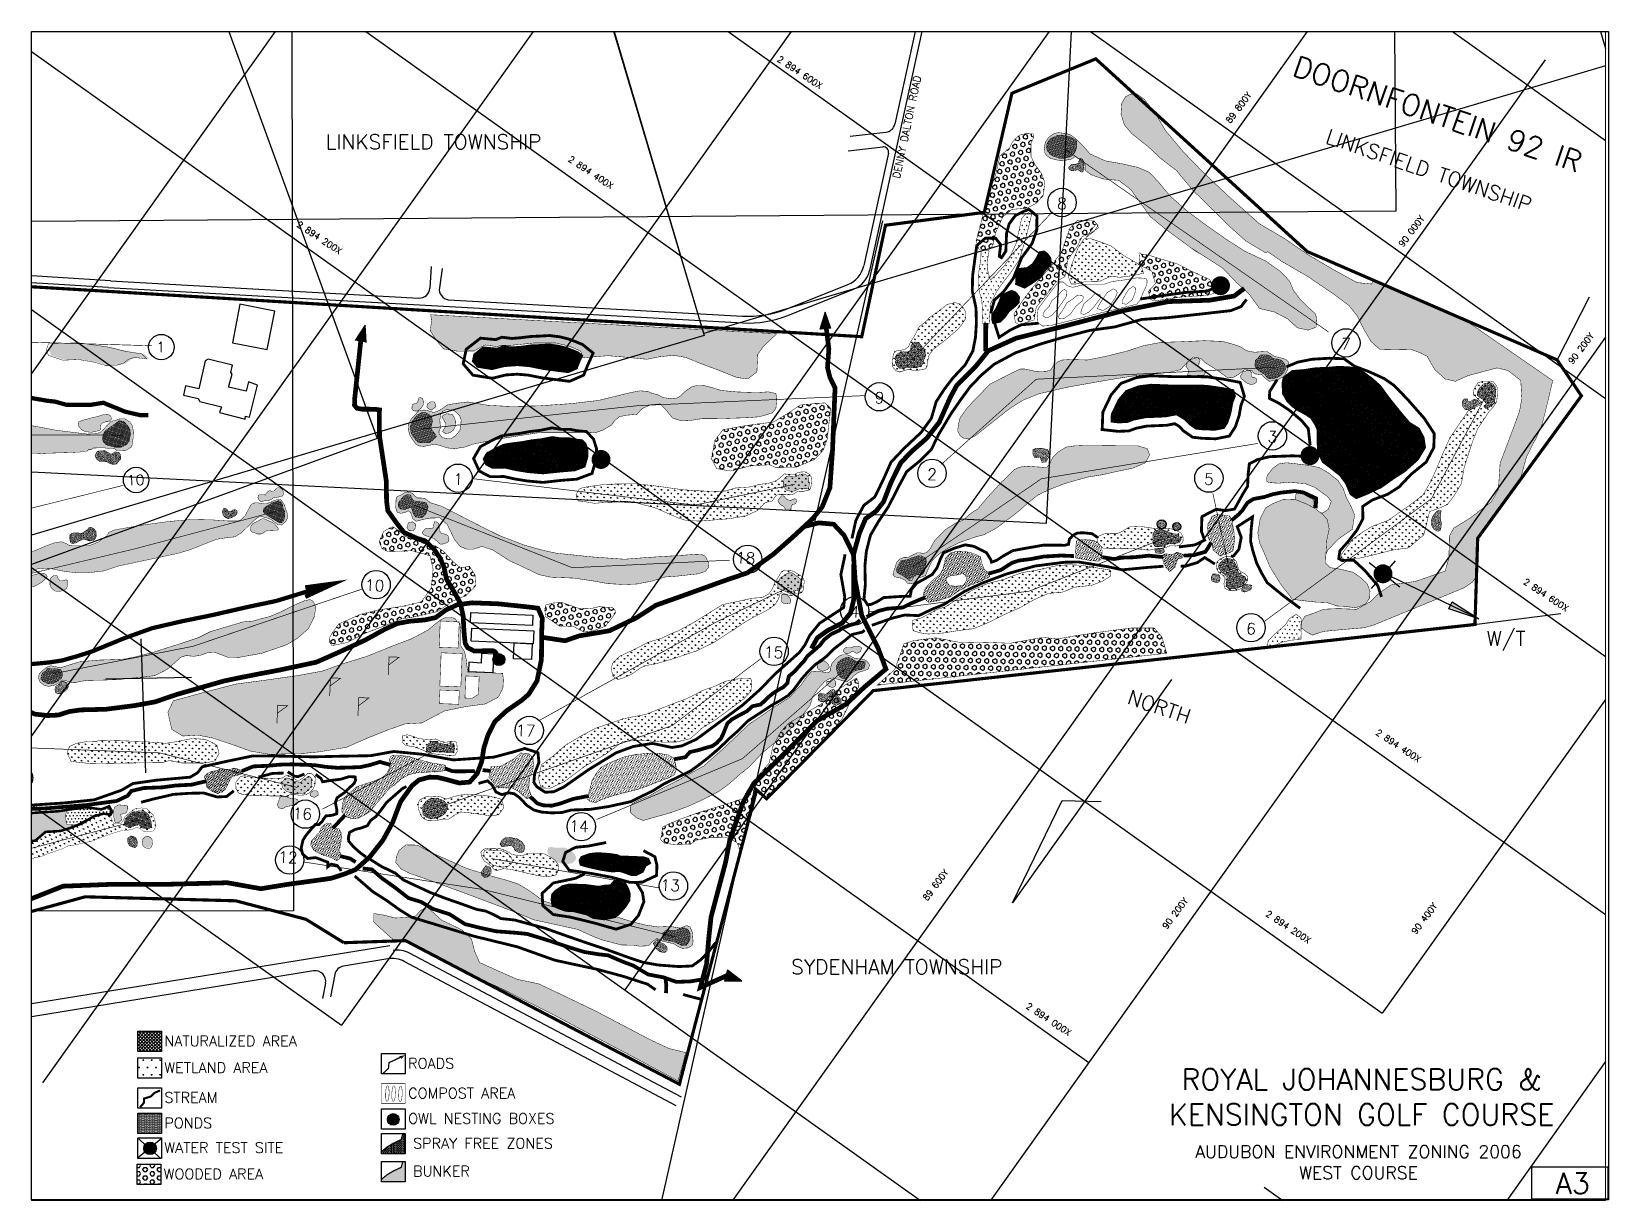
# Paper-space layout 'WEST COURSE' of a CAD drawing. Header units: millimetres. Extents: x 3 to 378, y 2 to 280.
# The model-space entities are those that its viewports show. They can reach past a viewport. Long polylines and large blocks are cut down to what shows.
import ezdxf

# ---------------------------------------------------------------- set-up
doc = ezdxf.new("R2010")
doc.units = ezdxf.units.MM
doc.header["$MEASUREMENT"] = 0
doc.layers.get('0').update_dxf_attribs({"linetype": 'CONTINUOUS'})
for name, color, linetype in [('Boundary', 5, 'CONTINUOUS'), ('bunkers', 40, 'CONTINUOUS'), ('Compost area', 10, 'CONTINUOUS'), ('DETAIL', 252, 'CONTINUOUS'), ('greens', 93, 'CONTINUOUS'), ('LO-GRID', 252, 'CONTINUOUS'), ('natural bed area', 30, 'CONTINUOUS'), ('Owl nesting box', 20, 'CONTINUOUS'), ('Ponds', 4, 'CONTINUOUS'), ('Roads', 25, 'CONTINUOUS'), ('Roadway', 15, 'CONTINUOUS'), ('Spray free zones', 191, 'CONTINUOUS'), ('Stream', 4, 'CONTINUOUS'), ('Text', 5, 'CONTINUOUS'), ('TXT3', 3, 'CONTINUOUS'), ('TXT5', 5, 'CONTINUOUS'), ('Water test sites', 2, 'CONTINUOUS'), ('wetland area', 171, 'CONTINUOUS'), ('Wooden area', 107, 'CONTINUOUS')]:
    doc.layers.add(name, color=color, linetype=linetype)
doc.styles.add('ROMANS', font='romans.shx')
doc.dimstyles.new('ARROW', dxfattribs={"dimscale": 0, "dimtxt": 3, "dimasz": 3, "dimexe": 2, "dimexo": 3, "dimgap": 1.5, "dimtad": 1, "dimdec": 3, "dimdsep": 46, "dimtxsty": 'ROMANS', "dimblk": 'ARRO', "dimcen": 3, "dimdle": 2, "dimclrd": 1, "dimclre": 1, "dimclrt": 2, "dimadec": 3, "dimazin": 0, "dimtfac": 0.75, "dimtdec": 3, "dimtmove": 2, "dimatfit": 3, "dimldrblk": 'ARRO', "dimfxl": 0, "dimtvp": 1.5, "dimtolj": 1, "dimtzin": 0, "dimarcsym": 0})
picture_1 = doc.add_image_def('image1.jpg', size_in_pixel=(1678, 2338))
picture_2 = doc.add_image_def('image2.jpg', size_in_pixel=(1700, 2338))
picture_3 = doc.add_image_def('image3.jpg', size_in_pixel=(1700, 2338))
picture_4 = doc.add_image_def('image4.jpg', size_in_pixel=(1700, 2338))
picture_5 = doc.add_image_def('image5.jpg', size_in_pixel=(1700, 2338))
picture_6 = doc.add_image_def('image7.jpg', size_in_pixel=(1700, 2338))
pattern_1 = [(42.69747, (1141.863, -258.2568), (-0.7628931, 0.8268126), []), (132.69747, (1141.863, -258.2568), (-0.8268126, -0.7628931), [])]
pattern_2 = [(42.69747, (1081.9778, -260.7187), (-0.7628931, 0.8268126), []), (132.69747, (1081.9778, -260.7187), (-0.8268126, -0.7628931), [])]
pattern_3 = [(42.69747, (1141.863, -258.2568), (-0.5242302, 1.8123888), [0, -1.6875])]
pattern_4 = [(42.69747, (1141.863, -258.257), (-2.642739, 2.864163), [2.25, -4.5]), (162.69747, (1141.863, -258.257), (-1.159068, -3.720761), [2.25, -4.5]), (102.69747, (1143.5166, -256.731), (-3.8018075, -0.856598), [2.25, -4.5])]
pattern_5 = [(35.19747, (-1465.80804, -154.08264), (0.00651124, 0.86750951), [0, -0.684, 0, -0.765, 0, -0.73125]), (5.19747, (-1465.808, -154.0826), (0.84677857, 1.2369443), [0, -0.369, 0, -0.6165, 0, -0.23625]), (325.19747, (-1466.3611, -154.0604), (1.40033472, -0.05375657), [0, -0.225, 0, -0.81, 0, -1.0575]), (315.19747, (-1466.3611, -154.0604), (1.36753243, 0.34028686), [0, -0.1125, 0, -0.531, 0, -0.6075])]
pattern_6 = [(357.69747, (-1465.808, -154.0826), (2.4047536, 3.803572), [0.5625, -3.9375]), (87.69747, (-1465.527, -154.094), (-2.0916132, 3.9843637), [0.28125, -7.5129786]), (87.69747, (-1465.4568, -154.0968), (-2.0916132, 3.9843637), [0.225, -7.5692286]), (87.69747, (-1465.5973, -154.0911), (-2.0916132, 3.9843637), [0.225, -7.5692286]), (57.69747, (-1465.3865, -154.0996), (-2.0916132, 3.9843637), [0.18, -4.32]), (117.69747, (-1465.6675, -154.0883), (-4.4963668, 0.1807917), [0.18, -4.32])]
pattern_7 = [(35.19747, (-1525.6932, -156.54454), (0.00651124, 0.86750951), [0, -0.684, 0, -0.765, 0, -0.73125]), (5.19747, (-1525.6932, -156.5445), (0.84677857, 1.2369443), [0, -0.369, 0, -0.6165, 0, -0.23625]), (325.19747, (-1526.2463, -156.5223), (1.40033472, -0.05375657), [0, -0.225, 0, -0.81, 0, -1.0575]), (315.19747, (-1526.2463, -156.5223), (1.36753243, 0.34028686), [0, -0.1125, 0, -0.531, 0, -0.6075])]
pattern_8 = [(357.69747, (-1465.808, -154.0826), (0.60724377, 1.10149274), [0, -1.125])]
pattern_9 = [(87.69747, (1141.863, -258.257), (-3.0515724, 3.3072505), [0.84375, -5.520211]), (42.69747, (1141.863, -258.257), (-3.051572, 3.30725), [0.84375, -3.65625]), (132.69747, (1141.863, -258.257), (-3.30725, -3.051572), [0.84375, -3.65625])]
pattern_10 = [(1.16293, (85.2839, -315.464), (0.4855965, 1.02256605), [0, -1.0125])]
pattern_11 = [(38.662927, (85.2839, -315.464), (-0.04134493, 0.7796851), [0, -0.6156, 0, -0.6885, 0, -0.658125]), (8.66293, (85.2839, -315.464), (0.6934148, 1.1572807), [0, -0.3321, 0, -0.55485, 0, -0.212625]), (328.662927, (84.7858, -315.4741), (1.26092116, 0.0278887), [0, -0.2025, 0, -0.729, 0, -0.95175]), (318.66293, (84.7858, -315.4741), (1.2100163, 0.3800948), [0, -0.10125, 0, -0.4779, 0, -0.54675])]

psp = doc.layouts.new('WEST COURSE')

# ---------------------------------------------------------------- texts
at = {"layer": 'greens', "style": 'ROMANS'}
for s, p in [('NATURALIZED AREA', (34.39, 38.34)), ('WETLAND AREA', (34.39, 31.99)), ('ROADS', (92.39, 33.03)), ('STREAM', (34.39, 24.9)), ('COMPOST AREA', (92.39, 25.94)), ('PONDS', (34.39, 18.84)), ('OWL NESTING BOXES', (92.39, 19.89)), ('WATER TEST SITE', (34.39, 12.94)), ('SPRAY FREE ZONES', (93.57, 13.98)), ('WOODED AREA', (34.23, 6.69)), ('BUNKER', (93.57, 7.37))]:
    psp.add_text(s, height=2.5, dxfattribs=at).set_placement(p)
at = {"layer": 'greens', "attachment_point": 2, "style": 'ROMANS'}
for s, insert, char_height, width in [('ROYAL JOHANNESBURG &\\PKENSINGTON GOLF COURSE', (319.2, 32.93), 5, 146.4715), ('AUDUBON ENVIRONMENT ZONING 2006 WEST COURSE', (318.45, 14.75), 3, 96.9394), ('A3', (369.41, 8.25), 5, 146.4715)]:
    psp.add_mtext(s, dxfattribs=dict(at, insert=insert, char_height=char_height, width=width))

msp = doc.modelspace()

# ---------------------------------------------------------------- texts
at = {"layer": 'Roadway', "insert": (2170.9, 602.3), "char_height": 7, "width": 131.09, "attachment_point": 1, "rotation": 78.0757, "style": 'ROMANS'}
msp.add_mtext('DENNY DALTON ROAD', dxfattribs=at)
at = {"layer": 'Text', "style": 'ROMANS'}
for s, height, rotation, p in [('8', 10.8, 357.6975, (2327.4, 572.3)), ('1', 9.72, 1.1629, (1470.6, 435.9)), ('7', 10.8, 357.6975, (2597.6, 438.7)), ('9', 10.8, 357.6975, (2153.7, 387.4)), ('3', 10.8, 357.6975, (2527.7, 350.2)), ('10', 9.72, 1.1629, (1442.5, 309.2)), ('1', 10.8, 357.6975, (1752.8, 309.9)), ('2', 10.8, 357.6975, (2203.7, 314.6)), ('5', 10.8, 357.6975, (2467.2, 310)), ('18', 10.8, 357.6975, (2021.7, 235)), ('10', 10.8, 357.6975, (1668.7, 208.9)), ('4', 10.8, 357.6975, (2130.1, 183.7)), ('6', 10.8, 357.6975, (2507.3, 167.5)), ('15', 10.8, 357.6975, (2048.4, 145.3)), ('17', 10.8, 357.6975, (1812.4, 70.8)), ('15', 9.72, 1.1629, (1331.9, 25.6)), ('16', 10.8, 357.6975, (1599.9, -8.4)), ('14', 10.8, 357.6975, (1863.2, -20.3)), ('12', 10.8, 357.6975, (1586.2, -49.8)), ('13', 10.8, 357.6975, (1950, -76.5))]:
    msp.add_text(s, height=height, rotation=rotation, dxfattribs=at).set_placement(p)
at = {"layer": 'TXT3', "style": 'ROMANS'}
for s, rotation, p in [('2 894 600X', 326.44, (2060.6, 713.4)), ('89 800Y', 53.0702, (2492.4, 653.2)), ('2 894 400X', 326.44, (1861.7, 618.2)), ('2 894 200X', 326.44, (1603.4, 556.1)), ('90 000Y', 53.0702, (2656.8, 535.6)), ('90 200Y', 53.0702, (2818.2, 424)), ('2 894 600X', 326.44, (2770.6, 216)), ('2 894 400X', 326.44, (2630.1, 72.5)), ('89 600Y', 53.0702, (2204, -86.7)), ('90 200Y', 53.0702, (2432, -113.7)), ('90 400Y', 53.0702, (2669.1, -118.6)), ('2 894 200X', 326.44, (2525.5, -100)), ('2 894 000X', 326.44, (2297.4, -187.9))]:
    msp.add_text(s, height=6, rotation=rotation, dxfattribs=at).set_placement(p)
at = {"layer": 'TXT5', "style": 'ROMANS'}
for s, height, p in [('DOORNFONTEIN 92 IR', 20, (2550.1, 699.7)), ('LINKSFIELD TOWNSHIP', 14, (2582, 635.3)), ('NORTH', 14, (2393.1, 101.7))]:
    msp.add_text(s, height=height, rotation=341.1581, dxfattribs=at).set_placement(p)
for s, p in [('LINKSFIELD TOWNSHIP', (1631.6, 629.1)), ('W/T', (2736.2, 156.5)), ('SYDENHAM TOWNSHIP', (2074.5, -156.1))]:
    msp.add_text(s, height=14, dxfattribs=at).set_placement(p)

# ---------------------------------------------------------------- blocks, each defined once
blk = doc.blocks.new('ARRO')
at = {"layer": 'DETAIL'}
for p, q in [((-1, 0.125), (0, 0)), ((-1, -0.125), (-1, 0.125)), ((0, 0), (-1, -0.125))]:
    blk.add_line(p, q, dxfattribs=at)
blk.add_solid([(-1, 0.125), (0, 0), (-1, -0.125)], dxfattribs=at)

# ---------------------------------------------------------------- hatches: boundary and pattern name
at = {"layer": 'bunkers'}
h = msp.add_hatch(dxfattribs=at)
h.set_pattern_fill('AR-SAND', color=256, scale=0.45, angle=-2.3025, style=0)
h.set_pattern_definition(pattern_5)
h.paths.add_polyline_path([(2353.2, 614.1), (2353, 616.6), (2352.2, 618.5), (2351.3, 619.7), (2349.5, 620), (2348, 617.4), (2347.9, 615.7), (2344.5, 614.8), (2341.6, 614.9), (2339.2, 612.7), (2338.5, 611.5), (2339.2, 609.6), (2342, 608.5), (2345.4, 609.1), (2347.4, 609.5), (2349.8, 608), (2351.3, 607.2), (2352.2, 607.7), (2352.9, 610.5)])
h = msp.add_hatch(dxfattribs=at)
h.set_pattern_fill('AR-SAND', color=256, scale=0.45, angle=-2.3025, style=0)
h.set_pattern_definition(pattern_5)
h.paths.add_polyline_path([(2466.3, 419.5), (2463.5, 420.7), (2462.5, 422.7), (2462.6, 425.9), (2463.8, 428.5), (2463.1, 429.3), (2461, 430.7), (2457.7, 429.9), (2454.3, 428.7), (2451.6, 426.5), (2450.2, 422.5), (2452, 419.8), (2452.9, 417.5), (2451.5, 414.1), (2457.3, 413.7), (2467.2, 414.1), (2468.6, 416.2)])
h.paths.add_polyline_path([(2512.6, 415.2), (2512.4, 417), (2510.6, 418.7), (2508.2, 418.5), (2506.9, 417.9), (2504.6, 417.3), (2502.1, 413.4), (2502.5, 411.2), (2504.6, 409.4), (2506.5, 407.7), (2509.1, 406), (2512.4, 405.2), (2515.3, 405.8), (2517.1, 407.4), (2517.5, 410), (2516.3, 411.6), (2514.3, 411.7), (2512.5, 412.7)])
h = msp.add_hatch(dxfattribs=at)
h.set_pattern_fill('AR-SAND', color=256, scale=0.45, angle=-2.3025, style=0)
h.set_pattern_definition(pattern_5)
h.paths.add_polyline_path([(1753.7, 374.3), (1751.8, 376.8), (1748.6, 377.1), (1746.6, 377.4), (1743.2, 375.8), (1742.3, 374.4), (1744.2, 370.9), (1745.9, 367.9), (1746, 365.7), (1743.8, 362.2), (1742.8, 360.3), (1745.5, 358.6), (1749.7, 359.2), (1753.2, 361.8), (1755.1, 365.9), (1755.3, 370.3)])
h.paths.add_polyline_path([(1736, 386.4), (1734.9, 388.6), (1733.1, 388.7), (1731.4, 388.6), (1728.5, 386.7), (1727.8, 383.9), (1729.1, 382.5), (1732, 380.8), (1734.1, 382.3), (1736.5, 384)])
h.paths.add_polyline_path([(1724.7, 386.5), (1724.4, 389.8), (1723.7, 391.9), (1721.6, 392.7), (1720.4, 392.4), (1719.4, 389.4), (1718, 387.1), (1716, 387.2), (1713.9, 385.7), (1713.6, 382.1), (1715.3, 380.1), (1718.7, 379.9), (1722.1, 382.2)])
h = msp.add_hatch(dxfattribs=at)
h.set_pattern_fill('AR-SAND', color=256, scale=0.45, angle=-2.3025, style=0)
h.set_pattern_definition(pattern_5)
h.paths.add_polyline_path([(2729.9, 387.2), (2728.6, 389.6), (2726.1, 390.8), (2724.3, 391.1), (2723.1, 390.3), (2721.2, 389.2), (2718.9, 388.6), (2718.1, 391.4), (2715.1, 391.5), (2713.2, 389.3), (2713, 385.2), (2715.8, 381.4), (2720.4, 380.7), (2724, 383.6)])
h = msp.add_hatch(dxfattribs=at)
h.set_pattern_fill('AR-SAND', color=256, scale=0.405, angle=1.1629, style=0)
h.set_pattern_definition(pattern_11)
h.paths.add_polyline_path([(1422.5, 369.8), (1425.3, 369.9), (1427.9, 372.3), (1427, 375.3), (1425.6, 376.2), (1423.5, 376.8), (1419.8, 376.5), (1414.1, 374.6), (1408.3, 373.4), (1404.6, 372.3), (1399.6, 370.9), (1396.4, 369.5), (1396, 366.2), (1399.3, 362.1), (1402.9, 360.3), (1408.5, 359.7), (1415.7, 361.2), (1417.6, 362.3), (1417.1, 366.2), (1419.3, 368.6)])
h = msp.add_hatch(dxfattribs=at)
h.set_pattern_fill('AR-SAND', color=256, scale=0.405, angle=1.1629, style=0)
h.set_pattern_definition(pattern_11)
h.paths.add_polyline_path([(1427.1, 338.8), (1425.3, 340.2), (1423.3, 341.1), (1421.8, 342.3), (1417.8, 342), (1414.4, 341.8), (1413.1, 339.8), (1412, 337.6), (1413.9, 333.7), (1416.5, 332), (1419.8, 331.9), (1423.3, 331.7), (1425.7, 330.2), (1429.2, 329), (1432.5, 329.5), (1434.6, 331.9), (1436.5, 334.2), (1436.5, 337), (1436.2, 338.7), (1435.1, 340.4), (1431.1, 341.2), (1429.4, 339.9)])
h = msp.add_hatch(dxfattribs=at)
h.set_pattern_fill('AR-SAND', color=256, scale=0.45, angle=-2.3025, style=0)
h.set_pattern_definition(pattern_5)
h.paths.add_polyline_path([(2319.5, 341.7), (2318.6, 343.2), (2316.1, 343.8), (2312.7, 344.4), (2307.7, 344.6), (2304.7, 343.3), (2304.5, 338.8), (2306.4, 335.3), (2311.3, 336.1), (2313.1, 331.1), (2317.1, 331.4), (2320.3, 337.2)])
h = msp.add_hatch(dxfattribs=at)
h.set_pattern_fill('AR-SAND', color=256, scale=0.405, angle=1.1629, style=0)
h.set_pattern_definition(pattern_11)
h.paths.add_polyline_path([(1591.6, 300.9), (1590.8, 304.6), (1589.2, 306.5), (1587.4, 306.8), (1585.5, 306.9), (1583, 304.6), (1581.5, 303.3), (1580.5, 302.9), (1578.8, 304.2), (1576.9, 303.7), (1575, 301.4), (1574.1, 299.9), (1572.6, 300.5), (1569.2, 300.5), (1567.4, 299.4), (1567.1, 297.4), (1568.5, 294.7), (1570.7, 293.6), (1573.6, 294.6), (1576.8, 294.5), (1580.2, 296), (1582, 297.4), (1586, 297.9), (1590.6, 299.1)])
h.paths.add_polyline_path([(1580.8, 274), (1577.2, 275.6), (1575.3, 276.4), (1573.2, 277.4), (1570.7, 277.3), (1568.2, 275.9), (1565.7, 274.4), (1562.3, 272.8), (1560.5, 270.5), (1559.9, 267.1), (1561, 265), (1564.2, 264), (1566.8, 262.9), (1569.8, 262.9), (1572.8, 264.2), (1574.2, 265.6), (1577.2, 266.3), (1580.4, 266.4), (1584.3, 266.5), (1586.2, 266.8), (1586.5, 268.5), (1584.7, 270.4), (1583.2, 272.4)])
h = msp.add_hatch(dxfattribs=at)
h.set_pattern_fill('AR-SAND', color=256, scale=0.405, angle=1.1629, style=0)
h.set_pattern_definition(pattern_11)
h.paths.add_polyline_path([(1547.4, 282.6), (1547.4, 284.8), (1546.5, 285.5), (1545.3, 286.3), (1542.8, 285.6), (1541.3, 284.2), (1539.3, 284.1), (1537.2, 286.8), (1534.8, 287.6), (1533.6, 285.5), (1533.5, 283.3), (1533.9, 281), (1535.8, 278.8), (1538.7, 277.4), (1541.7, 278.3), (1543.9, 279.3), (1546.1, 280.6)])
h = msp.add_hatch(dxfattribs=at)
h.set_pattern_fill('AR-SAND', color=256, scale=0.45, angle=-2.3025, style=0)
h.set_pattern_definition(pattern_5)
h.paths.add_polyline_path([(2079.6, 294.2), (2079.6, 295.6), (2078.1, 296.5), (2076, 295.8), (2073.7, 294.6), (2070.3, 296), (2069.3, 297), (2067.6, 299.1), (2065.2, 299.2), (2061.9, 294.9), (2063.4, 291.8), (2065.6, 290.1), (2067.6, 289), (2068.5, 287.3), (2070.1, 285.4), (2074.4, 286.1), (2074.3, 287.9), (2075.6, 291.1), (2078.7, 291.6)])
h.paths.add_polyline_path([(2073.4, 201.8), (2071.8, 203.6), (2070.5, 204.8), (2068, 205.6), (2065.7, 205.4), (2065.1, 201.8), (2065, 198.9), (2067.3, 196.8), (2070, 196.4), (2073.7, 197.1), (2074.2, 199.2)])
h = msp.add_hatch(dxfattribs=at)
h.set_pattern_fill('AR-SAND', color=256, scale=0.45, angle=-2.3025, style=0)
h.set_pattern_definition(pattern_5)
h.paths.add_polyline_path([(2693.3, 273.1), (2692.2, 278.1), (2692.7, 281.1), (2692.9, 285.1), (2691.4, 285.4), (2689, 284.7), (2687, 282.5), (2684.8, 279.7), (2683.5, 275), (2683.7, 271.5), (2685.9, 267.6), (2689.2, 265.6), (2691.9, 265.9), (2692.8, 268.3)])
h = msp.add_hatch(dxfattribs=at)
h.set_pattern_fill('AR-SAND', color=256, scale=0.45, angle=-2.3025, style=0)
h.set_pattern_definition(pattern_5)
h.paths.add_polyline_path([(1747.9, 261.4), (1745.3, 262.7), (1741.9, 263.5), (1739.8, 265.8), (1739.9, 269.2), (1738.9, 273.1), (1736.9, 274.5), (1735.1, 274.6), (1734.3, 271.5), (1734.2, 268.8), (1731.9, 268.2), (1728.6, 268.5), (1726.3, 267.7), (1724.9, 266.2), (1723.4, 264.2), (1724.9, 262.1), (1728.7, 260.6), (1734.3, 258.8), (1737.3, 256.2), (1740.6, 253.2), (1744.2, 253.5), (1748.4, 255.6), (1748.9, 258.2)])
h.paths.add_polyline_path([(1717.2, 272.2), (1716.1, 273.1), (1714.6, 274.3), (1711.2, 274.2), (1710, 272.7), (1708.9, 269.1), (1710.9, 266.1), (1714.9, 265.9), (1717.1, 268.8)])
h = msp.add_hatch(dxfattribs=at)
h.set_pattern_fill('AR-SAND', color=256, scale=0.45, angle=-2.3025, style=0)
h.set_pattern_definition(pattern_5)
h.paths.add_polyline_path([(2431.4, 272.2, 1), (2422.8, 272.2, 1)])
h.paths.add_polyline_path([(2445.4, 270, 1), (2437.7, 270, 1)])
h = msp.add_hatch(dxfattribs=at)
h.set_pattern_fill('AR-SAND', color=256, scale=0.405, angle=1.1629, style=0)
h.set_pattern_definition(pattern_11)
h.paths.add_polyline_path([(1413.4, 261), (1413.2, 263.3), (1413, 265.3), (1412.3, 266.4), (1411, 268.1), (1409.7, 268.6), (1408.1, 269.3), (1406.3, 269), (1404.5, 266.8), (1402.3, 265.3), (1399.6, 263.5), (1395, 264), (1391.9, 263.9), (1389.9, 263.7), (1388.5, 262.4), (1387.8, 261.1), (1387.7, 259.2), (1387.9, 258.5), (1388.8, 254.6), (1390.1, 254), (1392.9, 254.1), (1395.3, 255.3), (1398.7, 257.1), (1401, 257.7), (1403.3, 257.5), (1405.2, 256.6), (1407, 256.2), (1409.3, 256.6), (1410.8, 256.9), (1412.4, 258.6)])
h = msp.add_hatch(dxfattribs=at)
h.set_pattern_fill('AR-SAND', color=256, scale=0.45, angle=-2.3025, style=0)
h.set_pattern_definition(pattern_5)
h.paths.add_polyline_path([(2429.7, 245.9), (2429.4, 247.9), (2427.9, 249.5), (2426.2, 249.2), (2422.7, 248.9), (2420.5, 247.9), (2421.3, 244.9), (2423.7, 244.6), (2427.7, 244.5)])
h = msp.add_hatch(dxfattribs=at)
h.set_pattern_fill('AR-SAND', color=256, scale=0.405, angle=1.1629, style=0)
h.set_pattern_definition(pattern_11)
h.paths.add_polyline_path([(1386.3, 215.6), (1386.1, 218), (1384.6, 219.4), (1381.1, 218.3), (1378.7, 218.4), (1376.7, 221), (1376.1, 223.1), (1375.2, 223.4), (1372.7, 223.3), (1371, 222.1), (1369.4, 220.3), (1369.3, 217.5), (1369.2, 214.5), (1370.3, 211.8), (1372.7, 209.5), (1375.2, 208.2), (1378.6, 208.3), (1381.7, 209.2), (1384.9, 210.9), (1385.7, 213)])
h.paths.add_polyline_path([(1364.1, 219.4), (1366.5, 221.9), (1366.2, 223.6), (1364.1, 225.2), (1361.3, 225.1), (1359.1, 225.4), (1354.1, 224), (1351.3, 223.3), (1348, 221.5), (1345, 218), (1344.3, 215.5), (1345.1, 213.2), (1346.6, 211.9), (1350.1, 212.1), (1353.9, 212.9), (1357.1, 214.6), (1361.1, 216.7)])
h = msp.add_hatch(dxfattribs=at)
h.set_pattern_fill('AR-SAND', color=256, scale=0.45, angle=-2.3025, style=0)
h.set_pattern_definition(pattern_5)
h.paths.add_polyline_path([(2482.4, 222.8), (2480.7, 224.7), (2475.7, 224.9), (2474.4, 222.2), (2474.2, 219.1), (2475.7, 217.5), (2480, 216.4), (2482.2, 217.9), (2482.7, 220.6)])
h = msp.add_hatch(dxfattribs=at)
h.set_pattern_fill('AR-SAND', color=256, scale=0.45, angle=-2.3025, style=0)
h.set_pattern_definition(pattern_5)
h.paths.add_polyline_path([(2512.6, 211.1), (2512.7, 214.2), (2509.7, 214.6), (2506, 214.7), (2504, 212.3), (2502.9, 208.7), (2506, 207.6), (2511, 209.3)])
h = msp.add_hatch(dxfattribs=at)
h.set_pattern_fill('AR-SAND', color=256, scale=0.45, angle=-2.3025, style=0)
h.set_pattern_definition(pattern_5)
h.paths.add_polyline_path([(2141.4, 153.9), (2141.1, 155.1), (2140.2, 155.5), (2137.6, 156.2), (2134.6, 156.1), (2132.4, 155), (2131.1, 154.6), (2128.8, 154.5), (2126.6, 154.8), (2125.2, 154), (2124.2, 152.3), (2124.7, 150.5), (2126.6, 148.9), (2129.3, 149.2), (2131.7, 150.7), (2133, 151.3), (2134.7, 150.5), (2136.6, 149.3), (2138.9, 150), (2140.6, 151.3)])
h.paths.add_polyline_path([(2111, 136.3), (2109.4, 139.3), (2106.4, 142), (2105.2, 142.2), (2099.6, 138.8), (2099.4, 135.9), (2100.4, 134.1), (2104.7, 132.2), (2109, 133.9)])
h.paths.add_polyline_path([(2116.9, 121.6), (2115.7, 124.3), (2113.5, 124.8), (2112.6, 124), (2111.5, 122.7), (2108.2, 122.6), (2108.1, 120), (2110, 118.2), (2113.9, 116.6), (2116.8, 118.6)])
h = msp.add_hatch(dxfattribs=at)
h.set_pattern_fill('AR-SAND', color=256, scale=0.45, angle=-2.3025, style=0)
h.set_pattern_definition(pattern_5)
h.paths.add_polyline_path([(1386.9, 117.7), (1385.8, 121.1), (1382.6, 122.6), (1380.4, 122.7), (1379.8, 121.8), (1376.6, 119.1), (1374.4, 117.7), (1373.9, 114.8), (1374.7, 111.7), (1378.1, 110.6), (1382, 112.3), (1385.4, 114.9)])
h = msp.add_hatch(dxfattribs=at)
h.set_pattern_fill('AR-SAND', color=256, scale=0.45, angle=-2.3025, style=0)
h.set_pattern_definition(pattern_5)
h.paths.add_polyline_path([(2119.8, 107.9), (2117.5, 110.6), (2116.1, 113.2), (2115.3, 114.8), (2112.7, 114.6), (2107.3, 110.1), (2105.2, 111), (2102.4, 111.6), (2100.4, 110.2), (2100.1, 108), (2100.4, 104.7), (2102.7, 103.3), (2107.2, 103.4), (2111, 104.7), (2113.7, 101.4), (2116.9, 99.7), (2119.9, 100.7), (2122, 102.1), (2122.1, 104.9)])
h = msp.add_hatch(dxfattribs=at)
h.set_pattern_fill('AR-SAND', color=256, scale=0.45, angle=-2.3025, style=0)
h.set_pattern_definition(pattern_5)
h.paths.add_polyline_path([(1604.9, 9.9), (1603.1, 10.8), (1600.3, 10.9), (1597.9, 11.3), (1594, 13), (1589.6, 13.2), (1587.7, 12), (1587, 8.8), (1585.6, 5.2), (1586.8, 2.3), (1590.4, 1.3), (1594.2, 3.6), (1600, 4.4), (1603.4, 5.3), (1605.6, 7.8)])
h.paths.add_polyline_path([(1624.4, 16.8), (1623.2, 18.4), (1621.3, 18.5), (1619.2, 18.3), (1617.6, 16.8), (1616.7, 14.7), (1617.4, 13.4), (1620.8, 12.2), (1624.3, 14.2)])
h = msp.add_hatch(dxfattribs=at)
h.set_pattern_fill('AR-SAND', color=256, scale=0.405, angle=1.1629, style=0)
h.set_pattern_definition([(38.662927, (70.98446, -277.0302), (-0.04134493, 0.7796851), [0, -0.6156, 0, -0.6885, 0, -0.658125]), (8.66293, (70.9845, -277.0302), (0.6934148, 1.1572807), [0, -0.3321, 0, -0.55485, 0, -0.212625]), (328.662927, (70.4864, -277.0403), (1.26092116, 0.0278887), [0, -0.2025, 0, -0.729, 0, -0.95175]), (318.66293, (70.4864, -277.0403), (1.2100163, 0.3800948), [0, -0.10125, 0, -0.4779, 0, -0.54675])])
h.paths.add_polyline_path([(1466.2, -27.1), (1464.8, -25.2), (1462.4, -24.2), (1459.7, -24.5), (1457.2, -27), (1456.8, -29.8), (1457.3, -32.5), (1458.9, -34.6), (1462.9, -35.9), (1465.4, -34.4), (1466.3, -31.6)])
h.paths.add_polyline_path([(1442.3, -1.8), (1443.2, 1.7), (1443.1, 4.1), (1441.1, 4.6), (1434.7, 5.1), (1430.7, 3), (1429.6, -0.9), (1429.7, -5.9), (1431.2, -11.5), (1434.6, -11.9), (1437.5, -9.3), (1436.5, -3.7), (1440.1, -3.4)])
h = msp.add_hatch(dxfattribs=at)
h.set_pattern_fill('AR-SAND', color=256, scale=0.405, angle=1.1629, style=0)
h.set_pattern_definition([(38.662927, (71.2175, -277.90765), (-0.04134493, 0.7796851), [0, -0.6156, 0, -0.6885, 0, -0.658125]), (8.66293, (71.2175, -277.9077), (0.6934148, 1.1572807), [0, -0.3321, 0, -0.55485, 0, -0.212625]), (328.662927, (70.71946, -277.91776), (1.26092116, 0.0278887), [0, -0.2025, 0, -0.729, 0, -0.95175]), (318.66293, (70.7195, -277.9178), (1.2100163, 0.3800948), [0, -0.10125, 0, -0.4779, 0, -0.54675])])
h.paths.add_polyline_path([(1452.5, -30), (1451, -26.1), (1448.6, -25), (1446.4, -24.4), (1445, -25.3), (1442.9, -27), (1443, -30.1), (1445, -34), (1450.1, -35.8), (1452.1, -33.7)])
h = msp.add_hatch(dxfattribs=at)
h.set_pattern_fill('AR-SAND', color=256, scale=0.45, angle=-2.3025, style=0)
h.set_pattern_definition(pattern_7)
h.paths.add_polyline_path([(1810.7, -35.9), (1811.7, -38.4), (1815.1, -40.1), (1818.8, -40.2), (1820.5, -38.2), (1820.7, -33.7), (1818.4, -30.1), (1814.3, -27.3), (1807.7, -26), (1802.6, -26), (1799.3, -28.6), (1797.3, -32.2), (1799.3, -34.9), (1802.3, -34.3), (1805.5, -33.9), (1809.2, -34)])
h = msp.add_hatch(dxfattribs=at)
h.set_pattern_fill('AR-SAND', color=256, scale=0.45, angle=-2.3025, style=0)
h.set_pattern_definition(pattern_7)
h.paths.add_polyline_path([(1789.1, -56.9), (1788.2, -54.2), (1785.5, -53.5), (1784, -52.7), (1780.9, -56.8), (1780, -58.4), (1779.9, -61.8), (1782.7, -64), (1786.2, -63.4), (1789, -60)])
h = msp.add_hatch(dxfattribs=at)
h.set_pattern_fill('AR-SAND', color=256, scale=0.45, angle=-2.3025, style=0)
h.set_pattern_definition(pattern_5)
h.paths.add_polyline_path([(1956.2, -129.7), (1953.5, -127.3), (1950.3, -126), (1949.2, -124.2), (1947.1, -122.9), (1943.2, -126.7), (1945.6, -131.2), (1949, -134.5), (1954.2, -135.7), (1956.6, -133.2)])
at = {"layer": 'greens'}
h = msp.add_hatch(dxfattribs=at)
h.set_pattern_fill('GRASS', color=256, scale=4.5, angle=-2.3025, style=0)
h.set_pattern_definition(pattern_9)
h.paths.add_polyline_path([(2346.5, 638.1), (2341, 642.5), (2336.4, 644), (2328.3, 645), (2323.7, 643.5), (2319.4, 640.2), (2316.5, 636.1), (2315.3, 630.1), (2315.7, 626.1), (2317.5, 623.2), (2321.2, 620.5), (2328, 618.7), (2334.5, 618.4), (2341, 619.7), (2344.9, 622.1), (2347.5, 620.3), (2350, 620.2), (2351.8, 619.7), (2354.3, 614.6), (2354.1, 609.4), (2359.6, 605), (2371.4, 600.8), (2386.3, 599.5), (2397.8, 590.6), (2416, 565.3), (2430.6, 553.2), (2458.1, 533), (2456.4, 534.4), (2485.3, 515.9), (2498.9, 501.6), (2510.4, 491.1), (2520.3, 477.5), (2534.4, 474.2), (2546.9, 467.7), (2556.2, 459.2), (2566.6, 456.9), (2574, 459.8), (2574.8, 468), (2573.2, 472.6), (2567.9, 477.4), (2559.1, 486), (2552.6, 494.5), (2548.8, 503.7), (2539.6, 513.2), (2525.8, 522.9), (2506.5, 531.9), (2489.6, 542.7), (2469.6, 556.7), (2451.4, 570.2), (2435.1, 584.6), (2423.3, 598.8), (2415, 607.3), (2404.6, 611.8), (2389.7, 615.2), (2373.3, 618.1), (2359, 624.6), (2352.9, 631.7)])
h = msp.add_hatch(dxfattribs=at)
h.set_pattern_fill('DOTS', color=256, scale=18, angle=-2.3025, style=0)
h.set_pattern_definition(pattern_8)
h.paths.add_polyline_path([(2333.5, 642.4), (2328.2, 642.4), (2321.7, 639.6), (2318.8, 636.1), (2317.4, 632.5), (2318.1, 627.9), (2320.8, 624.8), (2324.4, 622.4), (2329.7, 620.6), (2335.2, 620.8), (2340.8, 622.3), (2344.3, 625.7), (2345.8, 629.5), (2346.4, 634.7), (2346.2, 636.9), (2345.1, 638.1), (2340.1, 640.8)])
h = msp.add_hatch(dxfattribs=at)
h.set_pattern_fill('GRASS', color=256, scale=4.5, angle=-2.3025, style=0)
h.set_pattern_definition(pattern_9)
h.paths.add_polyline_path([(2353.2, 543.8), (2347.5, 535.3), (2341.8, 520.1), (2338.3, 507.7), (2341, 500.8), (2345.8, 500.9), (2354.8, 503.2), (2368.3, 503.5), (2378.3, 508.2), (2387.8, 507.2), (2400.7, 509.1), (2410, 511.1), (2408.1, 516.8), (2403.2, 520.9), (2391, 527.9), (2378.8, 537.1), (2370.3, 540.4), (2360, 543.8)])
h = msp.add_hatch(dxfattribs=at)
h.set_pattern_fill('GRASS', color=256, scale=4.5, angle=-2.3025, style=0)
h.set_pattern_definition(pattern_9)
h.paths.add_polyline_path([(2204.1, 466.5), (2196, 459.7), (2191.8, 451.2), (2188.1, 445.7), (2186.2, 441.2), (2182.8, 438.5), (2177.1, 437.5), (2173.6, 436.9), (2171.8, 434.2), (2170.9, 427.3), (2170.7, 422.5), (2174.2, 418.3), (2178, 417), (2183.1, 418.8), (2186.4, 419.7), (2191.6, 418.4), (2200.5, 419.4), (2203.6, 421.2), (2204, 425.3), (2205.6, 432.8), (2209.7, 438.7), (2222.1, 448.2), (2234.4, 458.8), (2240.6, 467.9), (2240.3, 474.6), (2238.5, 477.7), (2235.1, 481.7), (2230.6, 483.2), (2223.1, 481.4), (2214.1, 474.4), (2206, 469)])
h = msp.add_hatch(dxfattribs=at)
h.set_pattern_fill('DOTS', color=256, scale=18, angle=-2.3025, style=0)
h.set_pattern_definition(pattern_8)
h.paths.add_polyline_path([(2200.9, 428.9), (2202.8, 433.2), (2201.3, 438.9), (2198.6, 441.8), (2196.5, 444.5), (2192.2, 445.7), (2190.5, 445.2), (2188.4, 441.6), (2188.2, 437.9), (2185.5, 436.2), (2181, 436.4), (2176.2, 434.9), (2173.4, 431.5), (2173.6, 426.1), (2174.6, 423.7), (2176.1, 421.9), (2178.4, 420.7), (2182.1, 420.6), (2185, 421.7), (2189.5, 421.3), (2193.6, 421.2), (2197.1, 422.3), (2199.4, 424.2)])
h = msp.add_hatch(dxfattribs=at)
h.set_pattern_fill('GRASS', color=256, scale=4.5, angle=-2.3025, style=0)
h.set_pattern_definition(pattern_9)
h.paths.add_polyline_path([(2286.8, 417.3), (2264, 405.7), (2247.8, 389.3), (2241.1, 381.7), (2235.4, 373.7), (2233.7, 367.4), (2233, 361.1), (2235.2, 356.6), (2237.9, 354.4), (2243.2, 353.2), (2249.9, 356.5), (2282.4, 382.3), (2295.2, 390.3), (2310.4, 396.4), (2338.3, 402.8), (2374.9, 409.3), (2399.8, 413.3), (2433.8, 416.6), (2445.1, 419.4), (2451.6, 426.5), (2457.1, 431.3), (2464.4, 430.1), (2468.4, 426.1), (2480.2, 418.6), (2489.3, 412), (2494.6, 411.5), (2500, 414.7), (2505.9, 419.2), (2512.9, 418.6), (2515.2, 415.4), (2522.4, 414.5), (2525.4, 411.1), (2529.7, 408.2), (2538.1, 410.1), (2543.7, 413), (2547, 419.4), (2548.2, 426.1), (2545.4, 428.9), (2540.8, 430.5), (2534.6, 431.9), (2530.3, 434.6), (2527.3, 436.7), (2521.9, 436.4), (2515.3, 435.9), (2507.9, 437.3), (2502.6, 440.8), (2496.2, 443.2), (2484.9, 446.2), (2467.6, 446.9), (2446, 445.9), (2426.5, 445.3), (2409.7, 442.1), (2393.5, 436.8), (2374.3, 432.1), (2356.3, 428.5), (2340.9, 429), (2332.5, 428.5), (2328.2, 426.7), (2324, 423), (2321.1, 418.6), (2316.4, 417.7), (2308.2, 417.4), (2299, 419.5), (2296.3, 420), (2292.7, 419.9), (2289.9, 418.7), (2287.8, 417.6)])
h = msp.add_hatch(dxfattribs=at)
h.set_pattern_fill('DOTS', color=256, scale=18, angle=-2.3025, style=0)
h.set_pattern_definition(pattern_8)
h.paths.add_polyline_path([(2544.4, 424.1), (2542.4, 427.1), (2539.1, 429.3), (2535.3, 429.4), (2532.8, 430.3), (2529.9, 432.7), (2526.6, 433.5), (2521.2, 433.4), (2518.5, 430.2), (2516.2, 428.1), (2515.8, 423.3), (2516.8, 420.5), (2519.5, 418.5), (2524.5, 415.4), (2527.1, 412.4), (2529, 410.6), (2533.3, 411), (2539, 412.8), (2542.9, 416.3), (2545.1, 420.2)])
h = msp.add_hatch(dxfattribs=at)
h.set_pattern_fill('GRASS', color=256, scale=4.5, angle=-2.3025, style=0)
h.set_pattern_definition(pattern_9)
h.paths.add_polyline_path([(2740.7, 408.3), (2733.2, 408.4), (2728.2, 406.9), (2725.4, 402.7), (2723.8, 399.5), (2723.6, 395.5), (2727.4, 392.1), (2730.7, 388.9), (2730.1, 385.9), (2718.5, 379.7), (2701.5, 354.6), (2694.7, 339.7), (2688.7, 325.1), (2683.7, 313.9), (2675.6, 299.9), (2663.8, 290.8), (2642.7, 275.9), (2627.2, 270.1), (2618.6, 264.9), (2608.1, 257.2), (2602.4, 249.1), (2598.3, 243.9), (2598.1, 240.3), (2601.1, 238.7), (2607.7, 239.9), (2615.2, 239.9), (2630.6, 243.5), (2646.6, 247.6), (2662, 249.7), (2676.5, 262), (2679.4, 273.5), (2681.9, 284.2), (2691, 287.4), (2698.9, 290.8), (2706.1, 300.5), (2712.3, 310.8), (2714.8, 325.5), (2718.1, 336.4), (2723.5, 352.4), (2727.9, 363.2), (2738.5, 379.3), (2742.2, 383.2), (2745.9, 388.8), (2746.6, 395.8), (2746.7, 401.6), (2745.6, 404.1), (2743.3, 406.9), (2742.6, 407.8)])
h = msp.add_hatch(dxfattribs=at)
h.set_pattern_fill('DOTS', color=256, scale=18, angle=-2.3025, style=0)
h.set_pattern_definition(pattern_8)
h.paths.add_polyline_path([(2744.9, 399.1), (2744.8, 402.6), (2742.5, 405.4), (2740.5, 406.8), (2738.7, 406.7), (2736.4, 406.6), (2733.5, 405.8), (2731.3, 403.5), (2729.3, 401.5), (2727.6, 398.3), (2727.3, 394.9), (2729.6, 393.1), (2732.9, 391), (2736, 387), (2733.7, 384.3), (2735.2, 382.5), (2738, 383), (2743.5, 387.1), (2744.7, 394)])
h = msp.add_hatch(dxfattribs=at)
h.set_pattern_fill('GRASS', color=256, scale=4.5, angle=-2.3025, style=0)
h.set_pattern_definition(pattern_9)
h.paths.add_polyline_path([(1731.5, 379.5), (1725.2, 381), (1719.8, 379.9), (1715.9, 375.5), (1713, 372.3), (1710.6, 367.5), (1710.2, 362.2), (1711.5, 357.2), (1714.5, 352.4), (1717.4, 348.6), (1720, 346.8), (1725.1, 346.3), (1730.3, 347.4), (1735.4, 348.4), (1740.7, 347), (1747.1, 344.9), (1753.9, 344.1), (1763.7, 345.6), (1771.4, 348.3), (1781.9, 350.5), (1799.6, 353.9), (1836.1, 359.6), (1867.6, 359.7), (1887.8, 359.2), (1895.5, 361.8), (1903.7, 366.7), (1906.7, 371), (1911.3, 374.6), (1918, 376), (1927.6, 376.8), (1933, 382.4), (1940.9, 385.9), (1950.1, 386.7), (1955.5, 380.8), (1961.6, 373.3), (1970.6, 370.5), (1978.9, 371), (1988.7, 372.6), (2002.2, 372.7), (2011.6, 372.9), (2032.8, 373.6), (2044.4, 374.5), (2056.8, 378.2), (2060, 382.4), (2060.8, 391.5), (2060, 396.6), (2052.8, 398.2), (2041.8, 397.5), (2023.2, 398.1), (2007.9, 399.5), (2000.5, 401.9), (1991.9, 404.1), (1985.7, 404.3), (1980.2, 403.2), (1973.8, 398.7), (1969.8, 394.7), (1966.2, 392.4), (1960.1, 391.7), (1952.9, 392.7), (1947.6, 395.5), (1942.1, 396.8), (1938.2, 398.6), (1930.8, 399.2), (1921.3, 397.4), (1891, 390), (1865.2, 387), (1835.2, 384.9), (1809, 384.2), (1785.8, 385.4), (1766.9, 388.6), (1754.5, 387.1), (1747.1, 385.6), (1743.8, 383), (1738.3, 379.9), (1734.3, 378.5)])
h.paths.add_polyline_path([(1747.1, 381.6), (1742.8, 379.6), (1741, 376.5), (1740.2, 371.5), (1740.5, 367.3), (1741, 364.3), (1739.4, 360.9), (1739.5, 358.2), (1742.5, 354.6), (1746.8, 353.9), (1751, 353.7), (1755.3, 356.6), (1759.3, 361.6), (1760.1, 365.9), (1760.5, 371.4), (1759, 375.6), (1756, 378.4), (1754.7, 379.8), (1751.2, 381.3)], flags=16)
h = msp.add_hatch(dxfattribs=at)
h.set_pattern_fill('DOTS', color=256, scale=18, angle=-2.3025, style=0)
h.set_pattern_definition(pattern_8)
h.paths.add_polyline_path([(1736.1, 357.5), (1733.4, 361), (1731.8, 363.2), (1732.1, 366.3), (1733.2, 369.8), (1732.6, 373.5), (1730.7, 376.1), (1726.9, 378.4), (1722.7, 378.4), (1718.6, 376.1), (1714.3, 370.9), (1712, 365), (1712.9, 358.9), (1715.6, 354.7), (1719.6, 350), (1725.1, 349.6), (1730.4, 349.7), (1733.9, 352.8), (1737, 355.5)])
h.paths.add_polyline_path([(1727.4, 292.6), (1725.1, 293.2), (1721.7, 293.6), (1719.4, 293.7), (1717.5, 294.1), (1714.9, 294.7), (1712.3, 300), (1709.4, 300.4), (1706, 299.2), (1702.7, 295.2), (1700.8, 292.6), (1700.6, 289), (1702.9, 286.6), (1706.8, 286.4), (1713.1, 288.5), (1715, 282.2), (1717.2, 278.9), (1723.5, 278.7), (1727, 282.2), (1729.1, 288.6)])
h = msp.add_hatch(dxfattribs=at)
h.set_pattern_fill('GRASS', color=256, scale=4.05, angle=1.1629, style=0)
h.set_pattern_definition([(91.16293, (85.284, -315.464), (-2.9213145, 2.8050707), [0.759375, -4.96819]), (46.16293, (85.284, -315.464), (-2.9213145, 2.805071), [0.759375, -3.290625]), (136.16293, (85.284, -315.464), (-2.805071, -2.9213145), [0.759375, -3.290625])])
h.paths.add_polyline_path([(1574.1, 291.5), (1579.2, 293.1), (1582.1, 294.6), (1585.9, 295.8), (1588.8, 295.6), (1590.8, 293.2), (1592.4, 290.4), (1593.4, 286.7), (1594.9, 282.9), (1595.7, 279.7), (1595.1, 277.7), (1593.7, 274.9), (1591.5, 273), (1589.7, 271.5), (1586.4, 271.6), (1583.4, 273.7), (1579.6, 276.7), (1575, 278.5), (1571.4, 279.3), (1567.8, 279.1), (1563.9, 276.2), (1550.9, 263.6), (1548.7, 262.5), (1545.4, 260.2), (1542, 259.9), (1538, 259.4), (1530.1, 258.4), (1525.4, 257), (1508.4, 250.2), (1500.9, 247.4), (1491, 244.5), (1443.2, 234.3), (1433.9, 232.3), (1425.5, 229.5), (1420.8, 227.8), (1413.7, 227), (1404.8, 225.9), (1394.4, 226), (1383.2, 227.3), (1376.2, 228.7), (1370.5, 229.8), (1365.6, 230), (1361.6, 230.3), (1357.3, 229.7), (1354, 227.8), (1346.4, 222.5), (1319.7, 196.9), (1311.9, 188.8), (1309.2, 186.6), (1303.9, 185.2), (1297.3, 185.4), (1291.8, 185.3), (1287.4, 186.8), (1282.2, 190.1), (1276.2, 195.3), (1273.6, 199.4), (1272.3, 205.8), (1273.7, 211), (1277.5, 214.1), (1282.3, 218.3), (1292.7, 223.5), (1309.4, 231.3), (1334.4, 241), (1352.2, 245.9), (1364.5, 251.2), (1374, 254.7), (1379.9, 255.5), (1384.5, 254), (1387, 252.3), (1390.5, 251.7), (1395.1, 251.6), (1399.3, 251.7), (1402.9, 251.9), (1406.5, 251.9), (1410.8, 253.4), (1415.4, 255.5), (1423.9, 261.6), (1425, 264.4), (1431.4, 267), (1460.1, 271.8), (1482.3, 274.8), (1503.3, 276.7), (1522.7, 276.4), (1538.7, 275.3), (1547.8, 275.3), (1551.2, 276.5), (1555.2, 280.8), (1560.6, 291), (1563.2, 292.4), (1566.9, 292.6), (1571, 292)])
h.paths.add_polyline_path([(1430.7, 370.7), (1427.3, 370.2), (1420.1, 362.5), (1416.8, 359.4), (1412, 358.3), (1404.7, 358), (1374.8, 361.7), (1355, 365.5), (1342.1, 367.2), (1324.3, 368.3), (1310.7, 369.4), (1297.9, 369.7), (1278.1, 369.7), (1254.1, 369.1), (1233.7, 367.1), (1221, 365.1), (1201.6, 360.6), (1186.1, 356.3), (1180.7, 354.2), (1176.1, 350.4), (1172.2, 345), (1171.5, 341.1), (1171.2, 337.8), (1171.3, 335.4), (1172, 333.1), (1173.9, 331.4), (1175.9, 330.5), (1179.5, 330.8), (1186.2, 332.4), (1192.7, 334.6), (1199.3, 338.6), (1206.6, 341.4), (1214.4, 343.9), (1221.6, 344.2), (1227.6, 342.7), (1232.2, 341.8), (1236.6, 342.8), (1243.2, 345.2), (1247.2, 347.2), (1250.8, 348.5), (1254.6, 349.4), (1259.1, 348.4), (1262.9, 346.3), (1266.4, 344.3), (1269.9, 343.7), (1273.8, 344.7), (1277.6, 345.8), (1282.3, 347.4), (1286.9, 348.4), (1291.5, 348.2), (1296.3, 346.9), (1301, 343.9), (1304.7, 340.8), (1307.4, 339.7), (1310.9, 339.5), (1314.3, 341.1), (1317, 343.3), (1319.2, 344.9), (1322, 345), (1327.4, 342.8), (1332.2, 341.6), (1337.3, 340.5), (1341.8, 340.1), (1349.2, 340), (1361.4, 339.6), (1373.3, 340), (1387, 340.4), (1397.9, 340.9), (1399.6, 341.4), (1402.4, 341.8), (1404.6, 341.8), (1405.8, 343.2), (1408.5, 343.2), (1410, 344.7), (1420.1, 345), (1424.6, 344.4), (1429.2, 344.2), (1431.5, 343.7), (1432.8, 342.3), (1441.6, 342.6), (1443.4, 343.7), (1447, 345.9), (1447.7, 349.6), (1448.4, 354.5), (1448.6, 360.9), (1447.7, 364.9), (1447.3, 366.7), (1445.3, 369.4), (1442.8, 371.1), (1440.4, 372.6), (1436.6, 372.5), (1434, 372.2), (1432.4, 371.3)])
h = msp.add_hatch(dxfattribs=at)
h.set_pattern_fill('DOTS', color=256, scale=16.2, angle=1.1629, style=0)
h.set_pattern_definition(pattern_10)
h.paths.add_polyline_path([(1430.9, 345.7), (1436.9, 345.7), (1441.5, 347.6), (1444.5, 351), (1445.7, 357.2), (1445.6, 361.6), (1443.7, 365.4), (1441.1, 368.5), (1439.2, 370.2), (1434.8, 370.5), (1421.7, 361.1), (1419.7, 357.5), (1419.2, 353.8), (1419.9, 350.6), (1422.6, 348)])
h = msp.add_hatch(dxfattribs=at)
h.set_pattern_fill('GRASS', color=256, scale=4.5, angle=-2.3025, style=0)
h.set_pattern_definition(pattern_9)
h.paths.add_polyline_path([(2194.5, 245), (2187.8, 241.8), (2186.1, 240.8), (2182.2, 240.7), (2178.2, 239.3), (2174.8, 235.9), (2173.5, 231.2), (2172.2, 227.6), (2171.4, 224.1), (2173, 222.4), (2175.2, 221.5), (2179.5, 220.9), (2183.1, 218.7), (2185.1, 216.2), (2187.7, 215.4), (2190.6, 215.9), (2193.4, 218.1), (2194.5, 220.5), (2198.3, 221.8), (2202.4, 223.3), (2203.6, 226.3), (2207, 234.2), (2209.2, 238.2), (2215.6, 244.1), (2224.3, 249.7), (2235, 254.9), (2250.8, 260.4), (2258, 262.2), (2269.9, 268.6), (2280.7, 276.6), (2290.9, 284.5), (2300.8, 293.2), (2309.1, 299.9), (2320.5, 305.3), (2334.5, 310.8), (2344.9, 313.8), (2356.7, 317.1), (2370, 319.2), (2386.6, 322.9), (2399.6, 325.6), (2411.6, 330.7), (2415.7, 338.2), (2413.4, 344.1), (2404.8, 346.8), (2384.4, 346.9), (2355.3, 347.2), (2343.6, 346.7), (2336.1, 345.6), (2328.9, 341.1), (2323.1, 335.3), (2320.9, 330.2), (2317.9, 326.5), (2313.7, 326.4), (2297.5, 327.5), (2291.4, 326.3), (2287.1, 324.4), (2274.4, 312), (2260, 296.3), (2251.8, 286.4), (2248, 284.4), (2243.3, 280.7), (2237.9, 276), (2231.4, 273.5), (2221.8, 267.4), (2211.4, 257), (2206.3, 248.3), (2204.5, 246.2), (2202.9, 245), (2199.9, 244.5), (2196.9, 245)])
h = msp.add_hatch(dxfattribs=at)
h.set_pattern_fill('GRASS', color=256, scale=4.5, angle=-2.3025, style=0)
h.set_pattern_definition(pattern_9)
h.paths.add_polyline_path([(2087.8, 322.1), (2083.8, 321.9), (2080.9, 321.3), (2077.6, 319.5), (2073.8, 319.6), (2068.1, 320.1), (2064.2, 316.6), (2059.7, 313.2), (2052.4, 311), (2044.7, 310.2), (2034.5, 307.6), (2025.4, 307), (2021, 306.6), (2012.7, 303.9), (1999, 303.3), (1971.5, 305), (1942.1, 309.1), (1926.1, 310.7), (1908.1, 310.5), (1896.5, 310), (1888.2, 309), (1876.4, 307.1), (1872.8, 305.6), (1870.7, 302.1), (1869.9, 298.5), (1871.8, 294.4), (1876.8, 293.9), (1887.5, 292.1), (1897.3, 292.9), (1907.2, 293.2), (1914.8, 294.1), (1923.9, 293.5), (1932.9, 291), (1944.9, 287.9), (1967, 278.2), (1975, 275.7), (1988.1, 275.2), (2001.3, 276.3), (2015, 277.4), (2030.8, 279.9), (2041.8, 284.9), (2049.8, 292.7), (2056.5, 294.3), (2058.5, 297.6), (2060.9, 300.2), (2065.6, 300.4), (2072.1, 300.2), (2076.5, 300.8), (2080.6, 303.4), (2086.9, 303.6), (2092.3, 305), (2093.5, 308.6), (2093.9, 313.6), (2093.6, 317.2), (2092, 319.8)])
h = msp.add_hatch(dxfattribs=at)
h.set_pattern_fill('DOTS', color=256, scale=18, angle=-2.3025, style=0)
h.set_pattern_definition(pattern_8)
h.paths.add_polyline_path([(2091.4, 312.9), (2090.6, 317.5), (2089.6, 318.8), (2086, 320.1), (2082.3, 319.3), (2078.3, 317.2), (2073, 317.6), (2069.9, 317.5), (2067.5, 315), (2067.4, 311.2), (2067.4, 307.6), (2069.8, 304.8), (2073.5, 303.7), (2076.8, 303.6), (2082, 305.8), (2086.9, 306), (2090.8, 306.2), (2092, 310)])
h.paths.add_polyline_path([(2084.4, 217), (2083.1, 220.4), (2079.2, 223.2), (2076.6, 225.3), (2074.4, 226.1), (2070.5, 225.2), (2067, 222.8), (2064.2, 221.3), (2062.8, 218), (2061.7, 214.9), (2062.2, 211.2), (2064.9, 209.9), (2068.4, 208.6), (2073.9, 206.1), (2074.5, 208.3), (2078.3, 208.9), (2082.1, 209.5), (2084.9, 211.9)])
h = msp.add_hatch(dxfattribs=at)
h.set_pattern_fill('GRASS', color=256, scale=4.5, angle=-2.3025, style=0)
h.set_pattern_definition(pattern_9)
h.paths.add_polyline_path([(1719.2, 297.1), (1716.2, 299.3), (1713.7, 301.8), (1709.5, 303), (1706.9, 302.3), (1703.9, 300.4), (1699.4, 298.4), (1698.5, 295.6), (1698.4, 292), (1698.2, 288.1), (1699.6, 283.6), (1703, 282.6), (1706.9, 283.3), (1710.1, 285), (1712.4, 283.3), (1714.5, 277.5), (1717.6, 275), (1724.4, 276.8), (1731.3, 278.1), (1740.4, 278.3), (1747.2, 272), (1754.2, 257.6), (1759.7, 250.9), (1766.1, 248.5), (1772.1, 248.5), (1780.3, 251.1), (1790.4, 247.8), (1806.5, 237.5), (1825.1, 228.8), (1834.1, 224.3), (1845.8, 221.8), (1868.3, 220.9), (1886.9, 218.1), (1900, 215.7), (1915.5, 214.8), (1927.6, 215.3), (1942.6, 218.2), (1954.5, 222), (1966, 222.8), (1978.4, 224.2), (1986.3, 225), (1992.7, 227.3), (1996.2, 231.4), (1995.7, 235.7), (1993.8, 239.9), (1992.6, 241.9), (1989.2, 243.3), (1984.5, 243.6), (1970.5, 242.6), (1938.3, 240.6), (1916, 238.9), (1884.9, 241.1), (1851.2, 244.6), (1839.5, 247.1), (1821, 252.2), (1797.4, 261.2), (1780.1, 269.8), (1760.1, 280), (1742, 289.3), (1731.2, 292.7), (1725.8, 296.8), (1722, 297.2)])
h = msp.add_hatch(dxfattribs=at)
h.set_pattern_fill('DOTS', color=256, scale=16.2, angle=1.1629, style=0)
h.set_pattern_definition(pattern_10)
h.paths.add_polyline_path([(1590.8, 288.4), (1590.6, 290.9), (1589.4, 293.2), (1586.8, 294.8), (1583.2, 293.3), (1580.1, 292.4), (1577.8, 290.6), (1575.6, 289.6), (1574.8, 289.1), (1572, 286.5), (1572.1, 284.2), (1574.1, 281.9), (1578.4, 279.1), (1583.8, 275.9), (1587.3, 273.8), (1590.6, 274.2), (1592, 276.8), (1592.6, 279.9), (1592.6, 284.6)])
h = msp.add_hatch(dxfattribs=at)
h.set_pattern_fill('GRASS', color=256, scale=4.5, angle=-2.3025, style=0)
h.set_pattern_definition(pattern_9)
h.paths.add_polyline_path([(2427.5, 268), (2424.4, 267.8), (2417.9, 268.5), (2407.1, 270.1), (2396.2, 269.6), (2389.2, 265.2), (2385.2, 263.5), (2381, 263.5), (2375.4, 263.7), (2372, 262.9), (2366.8, 260.7), (2365.8, 255.6), (2367.1, 253.7), (2371.3, 249.5), (2378.1, 249.3), (2389.9, 249), (2405.1, 248.6), (2415.2, 247.5), (2421.6, 249), (2430, 249.7), (2434.9, 251.7), (2440.8, 251.5), (2444.4, 252.4), (2447.3, 255.6), (2447.6, 259.7), (2445.3, 264), (2440.6, 266.4), (2436.2, 267.8), (2430.7, 268.3)])
h = msp.add_hatch(dxfattribs=at)
h.set_pattern_fill('DOTS', color=256, scale=18, angle=-2.3025, style=0)
h.set_pattern_definition(pattern_8)
h.paths.add_polyline_path([(2445.7, 257.6), (2444.7, 260.3), (2441.5, 262.8), (2437.8, 263.2), (2435.4, 264.1), (2432.9, 265.1), (2429.9, 266.5), (2424.8, 267.2), (2420.7, 265.9), (2418.7, 262.5), (2418.6, 255.5), (2419.5, 252.5), (2421.5, 250.9), (2425.4, 250.7), (2429.5, 251.8), (2433.9, 253.6), (2439.2, 253.9), (2443.7, 254.6)])
h = msp.add_hatch(dxfattribs=at)
h.set_pattern_fill('DOTS', color=256, scale=18, angle=-2.3025, style=0)
h.set_pattern_definition(pattern_8)
h.paths.add_polyline_path([(2196.4, 242.4), (2193.7, 241.7), (2189.6, 240.4), (2184.7, 238.4), (2178.9, 237.6), (2175, 230.3), (2174.8, 226.9), (2179.4, 224), (2186.7, 219.5), (2194.3, 224.4), (2199.6, 224.4), (2201.4, 227.6), (2202, 231.9), (2203.2, 236.2), (2202.9, 239.5), (2198.3, 242.4)])
h = msp.add_hatch(dxfattribs=at)
h.set_pattern_fill('GRASS', color=256, scale=4.5, angle=-2.3025, style=0)
h.set_pattern_definition(pattern_9)
h.paths.add_polyline_path([(2488.4, 241.8), (2483.2, 239.3), (2480.5, 237.1), (2479.2, 234.1), (2479.9, 229.3), (2481.5, 226.1), (2485.8, 223.4), (2487.4, 221.3), (2487.3, 219), (2486.3, 215.8), (2486.9, 211.5), (2491.5, 208.9), (2496.4, 209), (2501.1, 210.2), (2503.6, 211.5), (2505.4, 214.6), (2507.6, 216.2), (2509.1, 219.5), (2508.5, 222.9), (2506.4, 225), (2502.7, 227), (2500.5, 228.9), (2498.8, 234.3), (2497.9, 237), (2494.5, 240.3), (2492.2, 241.2)])
h = msp.add_hatch(dxfattribs=at)
h.set_pattern_fill('GRASS', color=256, scale=4.5, angle=-2.3025, style=0)
h.set_pattern_definition(pattern_9)
h.paths.add_polyline_path([(2076.4, 227.5), (2072.9, 228.3), (2068.4, 228.6), (2065.2, 226.7), (2061.5, 220.7), (2059, 216.7), (2056.7, 210.9), (2053.2, 205.9), (2047.1, 202.4), (2037.6, 201.8), (2022, 198.4), (2009.3, 195.7), (1980.8, 178.1), (1967.4, 170.9), (1960.3, 168), (1951.1, 163.6), (1938.5, 159.9), (1926.5, 153.6), (1918.6, 150), (1910.7, 146.1), (1904.8, 140.2), (1903.1, 134.9), (1905, 127.4), (1910, 124.4), (1915.5, 126.1), (1923.6, 130), (1931.6, 135.8), (1937.1, 137.9), (1944.3, 139), (1960.5, 143.6), (1977.2, 149.3), (1984.4, 151.6), (2001, 159.7), (2016.9, 170), (2029.2, 178.2), (2038.6, 183.7), (2046.4, 187.6), (2053.6, 191.6), (2059.2, 195.7), (2062.6, 201.3), (2064, 206.5), (2065.9, 206.9), (2069.5, 205.7), (2072.1, 204.7), (2074, 204.3), (2077.1, 205.1), (2077.5, 206.6), (2082.2, 206.6), (2084.2, 207), (2085.6, 208.6), (2086.4, 211.6), (2086.6, 215), (2087, 217.6), (2086.6, 219.3), (2084.9, 222.3), (2082.4, 224), (2079.9, 225.4), (2077.7, 226.9)])
h = msp.add_hatch(dxfattribs=at)
h.set_pattern_fill('GRASS', color=256, scale=4.5, angle=-2.3025, style=0)
h.set_pattern_definition(pattern_9)
h.paths.add_polyline_path([(2278.1, 220.1), (2260.3, 215.3), (2246.9, 209.4), (2234.3, 202), (2221.6, 193.7), (2213.9, 191.3), (2198.5, 183.1), (2190, 180.7), (2189.7, 173.9), (2191.2, 170.7), (2197.5, 168.8), (2205, 167.7), (2219.8, 168.7), (2233.4, 171), (2248.3, 172.8), (2262.9, 179), (2279.1, 187.1), (2291.7, 192.5), (2305.5, 200.3), (2318.9, 206.2), (2332.9, 207.6), (2344.3, 212.3), (2360.3, 214), (2370.8, 218), (2378.6, 222.9), (2378.8, 228.4), (2363.4, 231), (2349.9, 233.2), (2338.4, 233.6), (2328, 232.9), (2308.3, 228.5), (2294.6, 226.2), (2282.5, 221.9)])
h = msp.add_hatch(dxfattribs=at)
h.set_pattern_fill('DOTS', color=256, scale=18, angle=-2.3025, style=0)
h.set_pattern_definition(pattern_8)
h.paths.add_polyline_path([(2490.2, 239.7), (2488.6, 239.8), (2486.4, 238.8), (2483.7, 236.5), (2481.5, 234.4), (2481.2, 230.4), (2484.5, 226.3), (2490.5, 221.7), (2488.1, 215.9), (2489.9, 211.6), (2494.4, 210.8), (2500.1, 211.6), (2504, 213.4), (2506.1, 217), (2507.2, 220.2), (2506.8, 221.6), (2500.1, 225.8), (2498.7, 231.6), (2496.9, 235.2), (2494.1, 238.8)])
h = msp.add_hatch(dxfattribs=at)
h.set_pattern_fill('GRASS', color=256, scale=4.5, angle=-2.3025, style=0)
h.set_pattern_definition(pattern_9)
h.paths.add_polyline_path([(1378.9, 135.6), (1374.1, 136.7), (1369.9, 137.5), (1365.8, 136), (1362.5, 133.1), (1359.1, 130), (1358.2, 125.8), (1359.8, 122), (1363.9, 118.8), (1368.1, 117.9), (1374.2, 119.3), (1378.2, 121.5), (1381.1, 124), (1385, 123.1), (1389.6, 121.3), (1393.3, 121.4), (1398.5, 122.7), (1405.4, 123.6), (1421, 123.9), (1436.3, 124.5), (1444.3, 125.5), (1456.1, 126.5), (1469.1, 128.1), (1480.8, 134.1), (1488, 140.4), (1493.6, 145.6), (1498.8, 147.2), (1505.9, 146.5), (1511.8, 147.3), (1520.4, 150.3), (1525.7, 150.4), (1532.1, 148), (1539.3, 145.3), (1549.2, 145.5), (1571.3, 149.5), (1594.4, 157.5), (1604.8, 163.7), (1615.2, 172.8), (1620.7, 184.1), (1622.2, 193.1), (1619.6, 198.9), (1616.7, 200.5), (1611.4, 199.4), (1601.5, 195.1), (1590.4, 189.5), (1578.6, 184.4), (1568, 181.7), (1562.9, 180.1), (1552.9, 179.2), (1538.7, 175), (1521.9, 170), (1510.3, 164.2), (1492.5, 158.3), (1467.1, 150.2), (1451.7, 146.2), (1441.4, 144), (1431.5, 143.4), (1416, 142.9), (1407.8, 142.2), (1397.4, 141.3), (1388.7, 138.6), (1382.4, 136.6)])
h = msp.add_hatch(dxfattribs=at)
h.set_pattern_fill('GRASS', color=256, scale=4.5, angle=-2.3025, style=0)
h.set_pattern_definition([(87.69747, (-1465.808, -154.0826), (-3.0515724, 3.3072505), [0.84375, -5.520211]), (42.69747, (-1465.808, -154.0826), (-3.0515724, 3.3072505), [0.84375, -3.65625]), (132.69747, (-1465.808, -154.0826), (-3.3072505, -3.0515724), [0.84375, -3.65625])])
h.paths.add_polyline_path([(1757, 179.1), (1754.5, 182.7), (1750.4, 183.5), (1745.6, 183.5), (1740.5, 180.9), (1735.1, 176.7), (1729, 171.5), (1712.9, 163), (1696.4, 156.8), (1670.3, 146.3), (1646.8, 139.1), (1628.8, 132.5), (1604.6, 128.1), (1572, 123.5), (1546.3, 120.1), (1518.5, 112.9), (1498.1, 107.3), (1486.7, 104.3), (1481.4, 93.3), (1485.1, 76.9), (1495.7, 70.6), (1509.5, 71.5), (1523.1, 69), (1541.5, 62.9), (1560.4, 56.2), (1578.5, 53.1), (1611.4, 54.2), (1625.7, 55.6), (1651.4, 59.9), (1670.9, 68.5), (1690.9, 76.5), (1707.3, 82.2), (1723.1, 83.1), (1734.1, 89), (1744.7, 94.5), (1764.5, 98.6), (1783.7, 101.2), (1795.8, 107.6), (1800.2, 116), (1800.7, 123.9), (1800, 130.3), (1766.6, 131.6), (1765.3, 143.7), (1763.8, 150.7), (1760.1, 156.6), (1760.1, 170.3), (1759.3, 177.8)])
h.paths.add_polyline_path([(1739.8, 101.5), (1758.2, 100.8), (1758.7, 113.7), (1740.3, 114.4), (1739.7, 101.8)], flags=16)
h.paths.add_polyline_path([(1742.2, 149.8), (1761.5, 149), (1760.2, 117.4), (1740.2, 118.2), (1741.5, 149.9)], flags=16)
h.paths.add_polyline_path([(1740.6, 179.5), (1739.6, 155.1), (1757.6, 154.4), (1758.7, 179.3), (1740.5, 180.1)], flags=16)
h.paths.add_polyline_path([(1764.9, 127.6), (1764.1, 106.8), (1771, 106.6), (1777, 110.6), (1777.6, 127.3), (1764.9, 127.8)], flags=16)
h = msp.add_hatch(dxfattribs=at)
h.set_pattern_fill('DOTS', color=256, scale=18, angle=-2.3025, style=0)
h.set_pattern_definition(pattern_8)
h.paths.add_polyline_path([(1757, 179.1), (1754.5, 182.7), (1750.4, 183.5), (1745.6, 183.5), (1740.5, 180.9), (1735.1, 176.7), (1729, 171.5), (1712.9, 163), (1696.4, 156.8), (1670.3, 146.3), (1646.8, 139.1), (1628.8, 132.5), (1604.6, 128.1), (1572, 123.5), (1546.3, 120.1), (1518.5, 112.9), (1498.1, 107.3), (1486.7, 104.3), (1481.4, 93.3), (1485.1, 76.9), (1495.7, 70.6), (1509.5, 71.5), (1523.1, 69), (1541.5, 62.9), (1560.4, 56.2), (1578.5, 53.1), (1611.4, 54.2), (1625.7, 55.6), (1651.4, 59.9), (1670.9, 68.5), (1690.9, 76.5), (1707.3, 82.2), (1723.1, 83.1), (1734.1, 89), (1744.7, 94.5), (1764.5, 98.6), (1783.7, 101.2), (1795.8, 107.6), (1800.2, 116), (1800.7, 123.9), (1800, 130.3), (1766.6, 131.6), (1765.3, 143.7), (1763.8, 150.7), (1760.1, 156.6), (1760.1, 170.3), (1759.3, 177.8)])
h.paths.add_polyline_path([(1739.8, 101.5), (1758.2, 100.8), (1758.7, 113.7), (1740.3, 114.4), (1739.7, 101.8)], flags=16)
h.paths.add_polyline_path([(1742.2, 149.8), (1761.5, 149), (1760.2, 117.4), (1740.2, 118.2), (1741.5, 149.9)], flags=16)
h.paths.add_polyline_path([(1764.9, 127.6), (1764.1, 106.8), (1771, 106.6), (1777, 110.6), (1777.6, 127.3), (1764.9, 127.8)], flags=16)
h.paths.add_polyline_path([(1740.6, 179.5), (1739.6, 155.1), (1757.6, 154.4), (1758.7, 179.3), (1740.5, 180.1)], flags=16)
h = msp.add_hatch(dxfattribs=at)
h.set_pattern_fill('DOTS', color=256, scale=18, angle=-2.3025, style=0)
h.set_pattern_definition(pattern_8)
h.paths.add_polyline_path([(1365.1, 132.4), (1362.5, 131.2), (1361, 128.2), (1360.6, 125.3), (1362.5, 122.7), (1367.5, 120.4), (1372.9, 121.1), (1376.1, 122.8), (1379.9, 125.3), (1381.1, 128.1), (1380.7, 131.9), (1379.1, 134.1), (1373.2, 134.8), (1366.8, 135.1)])
h = msp.add_hatch(dxfattribs=at)
h.set_pattern_fill('GRASS', color=256, scale=4.5, angle=-2.3025, style=0)
h.set_pattern_definition(pattern_9)
h.paths.add_polyline_path([(2140.7, 144), (2135.8, 144.3), (2132.8, 145.6), (2130.6, 147), (2127.6, 148), (2123.1, 147.9), (2119.9, 146.6), (2116.2, 143), (2113.4, 139.9), (2112.2, 136.3), (2112.1, 132.9), (2110, 130.9), (2104.6, 131.5), (2100, 132.4), (2093.8, 132), (2088, 125.3), (2083.7, 118.8), (2077.8, 112.8), (2072.8, 107.3), (2064.3, 101.8), (2056.1, 96.8), (2044.3, 88.4), (2034.9, 82.2), (2023.9, 71.8), (2010.1, 58.8), (1991.2, 42), (1982, 36.9), (1968.1, 29.1), (1952.2, 21), (1939.2, 13.5), (1928.9, 9.3), (1923, 6.1), (1921.8, 3.5), (1921.8, -2.3), (1927.1, -7.1), (1933.6, -9.7), (1945.6, -6.4), (1959.1, -2.6), (1976.4, 3.6), (1992, 10.8), (2005.8, 18), (2016.2, 25.7), (2025.5, 34), (2034.5, 41.1), (2047.2, 54.7), (2068.1, 71.8), (2081, 84.5), (2087.2, 92.9), (2092.5, 99.8), (2095, 108.1), (2099.9, 115.4), (2106.5, 122.6), (2111.5, 125.5), (2114.9, 125.9), (2120.8, 124), (2127.6, 122.3), (2131.6, 125.1), (2134.3, 128.2), (2138.6, 131.2), (2144.5, 133), (2148.1, 134.6), (2149.1, 138.4), (2148, 140.2), (2145.7, 142.5), (2143.9, 143.4)])
h = msp.add_hatch(dxfattribs=at)
h.set_pattern_fill('DOTS', color=256, scale=18, angle=-2.3025, style=0)
h.set_pattern_definition(pattern_8)
h.paths.add_polyline_path([(2140.2, 133.9), (2144, 135.3), (2144.8, 138.4), (2145, 141.6), (2141.9, 141.7), (2135.8, 141.5), (2132.4, 144), (2129.5, 145.5), (2126.7, 145.4), (2122.4, 143.5), (2119.3, 140.9), (2117.8, 137.4), (2117.7, 133.2), (2119.1, 129.7), (2120.8, 127), (2124.6, 125.1), (2129, 126.7), (2131.7, 132.4)])
h = msp.add_hatch(dxfattribs=at)
h.set_pattern_fill('GRASS', color=256, scale=4.5, angle=-2.3025, style=0)
h.set_pattern_definition(pattern_9)
h.paths.add_polyline_path([(2029.4, 125.4), (2020.8, 124.7), (2011.5, 122.6), (2002.1, 118), (1990.7, 114.2), (1982.6, 109.8), (1974.1, 105.8), (1961.3, 101), (1936.1, 91.2), (1915.3, 87.2), (1888.6, 78.1), (1874.5, 70.6), (1860.3, 62.3), (1847.9, 51.5), (1837, 43.4), (1833.9, 31), (1836.5, 21.3), (1845.1, 20.9), (1858.9, 27.3), (1877.6, 41.4), (1898.6, 53.8), (1914.3, 65.4), (1931.5, 66.7), (1952.9, 64.8), (1965.8, 65), (1978.5, 68.1), (1990.2, 78.5), (2003.7, 86.9), (2016.7, 96.6), (2029.9, 106.3), (2036.2, 113.3), (2036.8, 119.6), (2036.9, 123.5), (2035.7, 125.5)])
h = msp.add_hatch(dxfattribs=at)
h.set_pattern_fill('GRASS', color=256, scale=4.5, angle=-2.3025, style=0)
h.set_pattern_definition(pattern_9)
h.paths.add_polyline_path([(1504.6, 68.3), (1490.9, 65.5), (1479.5, 63.7), (1458.8, 65.3), (1437.3, 66.1), (1417, 66.6), (1412.4, 65.2), (1405.2, 65.5), (1394.2, 63.7), (1387.7, 60.6), (1385.5, 54.6), (1389.4, 46.5), (1408.1, 44.3), (1447.1, 45), (1476.2, 45.3), (1483, 47.3), (1494.3, 45), (1506, 44.9), (1518.1, 45.1), (1526.4, 47.1), (1530.1, 54.1), (1528.2, 61.7), (1522.6, 65), (1516.7, 67.5)])
h = msp.add_hatch(dxfattribs=at)
h.set_pattern_fill('GRASS', color=256, scale=4.5, angle=-2.3025, style=0)
h.set_pattern_definition(pattern_9)
h.paths.add_polyline_path([(1744.9, 64.8), (1741.7, 65.4), (1736.3, 67.8), (1729.6, 67.3), (1720, 68.1), (1716, 69.9), (1709.4, 71.8), (1704.9, 70.9), (1704.6, 64.8), (1707.5, 61.7), (1716, 60.3), (1725.1, 56.9), (1727.6, 55.2), (1731.3, 54), (1737.5, 53.3), (1743.4, 52.9), (1750.3, 51.8), (1754.6, 52.5), (1756.6, 55.6), (1756.7, 59.9), (1756.3, 64), (1754.5, 65.7), (1750.9, 65.6), (1746.5, 64.8)])
h = msp.add_hatch(dxfattribs=at)
h.set_pattern_fill('DOTS', color=256, scale=18, angle=-2.3025, style=0)
h.set_pattern_definition(pattern_8)
h.paths.add_polyline_path([(1754.5, 59.4), (1753.4, 63.5), (1750.6, 63.6), (1745.2, 62.6), (1741.2, 63.8), (1739.6, 63.8), (1736.6, 65.6), (1733.1, 65.5), (1729.2, 63.4), (1727.5, 60.9), (1727.3, 57.6), (1730.1, 55.3), (1733.1, 55.6), (1740.1, 55.9), (1746, 55.2), (1751.6, 55), (1753.7, 56.2)])
h.paths.add_polyline_path([(1747.4, 2.1), (1747.4, 4.4), (1746.3, 6.3), (1744.2, 8.9), (1740.9, 10.4), (1737.6, 11), (1733.5, 11.4), (1730, 10.5), (1726.8, 8.3), (1723.8, 4), (1723.6, -0.4), (1724.3, -3.9), (1726.6, -6.1), (1729.5, -7.6), (1734.2, -7.9), (1738.3, -7.1), (1742.9, -4.9), (1744.9, -3.3), (1746.7, -0.7)])
h = msp.add_hatch(dxfattribs=at)
h.set_pattern_fill('GRASS', color=256, scale=4.5, angle=-2.3025, style=0)
h.set_pattern_definition(pattern_9)
h.paths.add_polyline_path([(1614.5, 35.2), (1611.1, 31.6), (1607, 28.7), (1604, 28.7), (1598.8, 31.5), (1596.5, 33), (1593.1, 32.7), (1590.4, 30.7), (1584.3, 29.8), (1573.3, 30.5), (1562.1, 31.2), (1554, 32.9), (1550.4, 31.9), (1548.2, 29.3), (1546, 26.3), (1546.3, 20.3), (1548.5, 16.4), (1551.6, 15.3), (1562.7, 13.9), (1578.9, 13.6), (1590, 13.6), (1595.4, 13.2), (1597.9, 15.3), (1607.2, 14.3), (1612.7, 14.7), (1615.8, 16.4), (1619.8, 20.2), (1621.4, 25), (1621.5, 28.5), (1621.7, 31.6), (1619.8, 33.5), (1617.8, 35.1)])
h = msp.add_hatch(dxfattribs=at)
h.set_pattern_fill('DOTS', color=256, scale=18, angle=-2.3025, style=0)
h.set_pattern_definition([(357.69747, (-1465.1186, -153.783), (0.60724377, 1.10149274), [0, -1.125])])
h.paths.add_polyline_path([(1618.8, 23.3), (1618.9, 26.8), (1618.8, 30.4), (1617.2, 32), (1616.2, 32.4), (1610.8, 29.3), (1608.1, 26.8), (1601.2, 28.2), (1597.8, 30.3), (1595.1, 31.1), (1592.9, 29.5), (1591.4, 27.6), (1590.6, 24.7), (1591.6, 21.2), (1595.1, 18.3), (1599.6, 16.6), (1607, 16.2), (1612.3, 16.8), (1616.3, 19.9)])
h.paths.add_polyline_path([(1870.1, -45.6), (1868.9, -42.4), (1867.8, -41.1), (1865.9, -39.4), (1862.8, -37.4), (1859.4, -35.7), (1855.6, -35.5), (1850.5, -35.8), (1845.9, -34.9), (1843.2, -35.7), (1842.6, -38.5), (1843, -41.3), (1846.4, -44.9), (1851, -49.3), (1857.3, -51.1), (1861.4, -51.4), (1866, -50.4), (1868.9, -48)])
h = msp.add_hatch(dxfattribs=at)
h.set_pattern_fill('GRASS', color=256, scale=4.5, angle=-2.3025, style=0)
h.set_pattern_definition(pattern_9)
h.paths.add_polyline_path([(1744.9, 11), (1741.4, 12.6), (1737.7, 13.1), (1733.9, 13.3), (1729.9, 13.4), (1727.4, 13), (1721, 9.7), (1719.2, 5.5), (1720.1, 0.6), (1722.4, -5.5), (1725.8, -8.6), (1729.2, -9.9), (1735.6, -10.1), (1743.9, -8.3), (1748.5, -8.6), (1754.8, -4.4), (1759.6, -1.6), (1766.4, -2.2), (1781.5, -4.2), (1788.4, -5.6), (1796.1, -4.2), (1801.1, 2.5), (1800.1, 6.9), (1798.4, 10.5), (1794.3, 11.8), (1786.4, 13.5), (1776, 14.5), (1766.1, 15.1), (1758.6, 14.3), (1751.7, 12.4), (1746.9, 10.7)])
h = msp.add_hatch(dxfattribs=at)
h.set_pattern_fill('GRASS', color=256, scale=4.5, angle=-18.8419, style=0)
h.set_pattern_definition([(71.1581, (0.1475, -74.559), (-1.9838224, 4.039115), [0.84375, -5.520211]), (26.1581, (0.1475, -74.559), (-1.983822, 4.039115), [0.84375, -3.65625]), (116.1581, (0.1475, -74.559), (-4.039115, -1.983822), [0.84375, -3.65625])])
h.paths.add_polyline_path([(1436.9, -12.5), (1438.9, -9.7), (1440.7, -6.1), (1444.3, -2.7), (1447.3, -0.4), (1450.6, 1.6), (1456.5, 2.2), (1461.7, 1.2), (1465.2, -2.3), (1467.7, -4.8), (1468.7, -9.2), (1469.9, -11.3), (1470, -15.3), (1468.4, -18.7), (1466.9, -20), (1463.8, -20.6), (1459.3, -20.7), (1456.4, -18.8), (1454.9, -17.4), (1452.1, -16.3), (1446.6, -18.5), (1442.5, -19), (1438, -19.2), (1428.6, -22), (1416.7, -26.3), (1409.1, -29.3), (1399.4, -31.6), (1392.3, -33.1), (1387.1, -33.6), (1381.2, -36.6), (1376.8, -38.1), (1368.3, -41.1), (1360.7, -44), (1350.1, -46.3), (1341, -47.3), (1333.7, -48.3), (1327.3, -49.4), (1318.5, -51.6), (1313.1, -54.6), (1307.6, -57.4), (1303.6, -59.6), (1300.7, -60.4), (1295.2, -60.8), (1289.8, -58.1), (1286, -52.4), (1284.9, -47.5), (1285.8, -43.3), (1289.4, -41.3), (1295.5, -40.6), (1300.9, -39.9), (1310.7, -38.3), (1319.2, -38.3), (1323.5, -37.6), (1328.5, -36.3), (1334.6, -32.7), (1340.6, -32.1), (1351.8, -30.9), (1354.3, -29.8), (1356.9, -28.7), (1359.5, -25.7), (1361.9, -23.2), (1365.5, -21.1), (1370.1, -20.4), (1377.7, -20.5), (1382.2, -19.6), (1386, -18.8), (1391.3, -16.4), (1400, -13), (1406.3, -9), (1413.1, -5.4), (1418.6, -3.7), (1423.7, -4.1), (1426.2, -4.9), (1427.6, -7.8), (1428.7, -10.1), (1429.7, -12.6), (1432.4, -13.1), (1435.8, -12.9)])
h = msp.add_hatch(dxfattribs=at)
h.set_pattern_fill('DOTS', color=256, scale=16.2, angle=1.1629, style=0)
h.set_pattern_definition([(1.16293, (61.5723, -278.0132), (0.4855965, 1.02256605), [0, -1.0125])])
h.paths.add_polyline_path([(1453.9, -13.8), (1454.8, -14.7), (1458, -17), (1462.2, -17.6), (1464.9, -16.6), (1465.7, -16.3), (1466.3, -15.6), (1465.9, -12.9), (1465.2, -9.6), (1464, -6.6), (1463.2, -4.2), (1461, -2.2), (1458.3, -0.6), (1453.1, -0.7), (1448.1, -1.5), (1445.7, -3), (1443.3, -5.1), (1441.1, -8), (1439.9, -10.8), (1440, -13.4), (1441.7, -15.2), (1443.8, -16.2), (1445.9, -16.1), (1448.6, -15), (1450.7, -14.4), (1452.9, -13.8)])
h = msp.add_hatch(dxfattribs=at)
h.set_pattern_fill('GRASS', color=256, scale=4.5, angle=-2.3025, style=0)
h.set_pattern_definition(pattern_9)
h.paths.add_polyline_path([(1975.1, -109.7), (1978.4, -111.1), (1980.4, -116.2), (1980.8, -120.4), (1981.2, -125.1), (1980.2, -128.6), (1976.6, -131), (1971, -131.5), (1966.8, -129.7), (1962.8, -127), (1956.9, -125.8), (1950.3, -124), (1947, -121.9), (1942.6, -125.1), (1939.5, -128.4), (1935.5, -129.2), (1930.1, -129.4), (1925, -128.5), (1912.7, -128.2), (1894.7, -123.5), (1886.6, -120.4), (1871.2, -113.4), (1852.2, -109.2), (1829.2, -104.2), (1815.3, -98.3), (1768.5, -80.6), (1729.7, -66.4), (1720.9, -63.3), (1711.5, -60.1), (1703.3, -55.8), (1698.2, -49.8), (1698.9, -44.4), (1701.4, -38.2), (1707.8, -33), (1718.7, -33.2), (1732.2, -40.4), (1748.5, -47.6), (1765.3, -55.2), (1786.5, -61.9), (1804.6, -66.9), (1814.6, -70.2), (1824.2, -75.8), (1838.8, -86.4), (1851.7, -90.2), (1864.8, -90.8), (1883.8, -93.4), (1893.1, -95.8), (1906.1, -100.7), (1916.6, -104.1), (1926.8, -107.1), (1936.1, -109.3), (1947.8, -111.1), (1959.3, -110.6), (1968.9, -112.2)])
h = msp.add_hatch(dxfattribs=at)
h.set_pattern_fill('GRASS', color=256, scale=4.5, angle=-2.3025, style=0)
h.set_pattern_definition([(87.69747, (1081.9778, -260.7187), (-3.051572, 3.30725), [0.84375, -5.52021]), (42.6975, (1081.978, -260.7187), (-3.051572, 3.30725), [0.84375, -3.65625]), (132.6975, (1081.978, -260.7187), (-3.30725, -3.051572), [0.84375, -3.65625])])
h.paths.add_polyline_path([(1803.1, -38.7), (1797.3, -36.5), (1795.2, -36.7), (1791.2, -36.6), (1786.6, -36.4), (1784.2, -36.1), (1781.1, -37.8), (1779.3, -39.7), (1779.8, -43.7), (1782.5, -48.3), (1785.2, -50), (1789, -53.1), (1792.2, -56.8), (1794.4, -57.3), (1798.5, -56.4), (1800.2, -55.6), (1807.4, -56.2), (1815.5, -58), (1826.9, -60.8), (1834.1, -62.3), (1843.1, -63.4), (1851, -61.4), (1853.3, -56.3), (1852.6, -51.3), (1849.8, -47.5), (1846.9, -45.2), (1839.5, -41.5), (1831.7, -41.1), (1823.6, -41.2), (1818.4, -43.4), (1813.4, -42.9), (1808.7, -42), (1805.7, -40)])
h = msp.add_hatch(dxfattribs=at)
h.set_pattern_fill('DOTS', color=256, scale=18, angle=-2.3025, style=0)
h.set_pattern_definition(pattern_8)
h.paths.add_polyline_path([(1970.2, -128.7), (1975, -128.1), (1977.3, -125.3), (1978.5, -121.3), (1978.4, -117.1), (1976.1, -113.3), (1972.5, -111.9), (1969.3, -112.3), (1967.6, -112.8), (1964.4, -114.7), (1959.8, -114.2), (1954.9, -114.7), (1952.6, -116.8), (1952.1, -120.6), (1953, -123.5), (1962.2, -124.5)])
at = {"layer": 'natural bed area'}
h = msp.add_hatch(dxfattribs=at)
h.set_pattern_fill('ANSI37', color=256, scale=9, angle=-2.3025, style=0)
h.set_pattern_definition(pattern_1)
h.paths.add_polyline_path([(2311.3, 530.7), (2308.1, 524.5), (2304.5, 519.2), (2299.1, 515.5), (2292.2, 514.8), (2289.3, 508.3), (2289, 501.1), (2296.7, 497.9), (2303.3, 502), (2311.1, 507.6), (2315.8, 514.1), (2321.2, 519.8), (2320.7, 525.4), (2317.9, 529.2), (2315.3, 531.3)])
h = msp.add_hatch(dxfattribs=at)
h.set_pattern_fill('ANSI37', color=256, scale=9, angle=-2.3025, style=0)
h.set_pattern_definition(pattern_1)
h.paths.add_polyline_path([(2282.2, 493.1), (2275.2, 489.4), (2273, 483.4), (2270, 476.8), (2266.4, 471.6), (2266.2, 467.2), (2267.1, 464.2), (2273.3, 465.4), (2277.6, 469.9), (2281.5, 475.4), (2286.6, 479.6), (2290.5, 483.4), (2290.9, 488.3), (2289.5, 490.3), (2287.4, 492.6), (2284.5, 493.7)])
h = msp.add_hatch(dxfattribs=at)
h.set_pattern_fill('ANSI37', color=256, scale=9, angle=-7.2676, style=0)
h.set_pattern_definition([(37.73236, (1083.3132, -175.9424), (-0.6884705, 0.8897378), []), (127.73236, (1083.3132, -175.9424), (-0.8897378, -0.6884705), [])])
h.paths.add_polyline_path([(1844.4, 442.8), (1836.4, 442.3), (1827.6, 442), (1818.1, 440.7), (1808.6, 440), (1800.4, 441), (1794.7, 438.8), (1781.6, 440), (1773.4, 433.6), (1772.1, 427.4), (1776.4, 422.5), (1789.9, 420.3), (1801.6, 423.2), (1814, 424.1), (1825.6, 423.1), (1839.1, 420.4), (1852.1, 418.7), (1862.3, 417.4), (1870.1, 420.8), (1872.3, 426.4), (1875, 432.5), (1871.4, 435.4), (1866.3, 437.5), (1860.2, 439.8), (1852.6, 441.7), (1848.7, 442.2)])
h = msp.add_hatch(dxfattribs=at)
h.set_pattern_fill('ANSI37', color=256, scale=9, angle=-2.3025, style=0)
h.set_pattern_definition(pattern_1)
h.paths.add_polyline_path([(2580.7, 331.9), (2576.3, 341.7), (2575.9, 352.6), (2575.9, 362.7), (2573.3, 368), (2569.5, 373.8), (2564.4, 377.2), (2556.9, 381.2), (2551.1, 385.4), (2546.8, 390), (2543, 396.6), (2542.6, 406.7), (2543.6, 411.5), (2551.5, 417.6), (2562.1, 418.4), (2574.6, 420.3), (2583.1, 420.4), (2595.2, 421.5), (2604.9, 421.1), (2613.3, 419.9), (2618.8, 416.5), (2627.4, 410.1), (2634.8, 403.4), (2642, 393.4), (2653.9, 378.5), (2662.4, 368.5), (2671.4, 362.9), (2675.9, 354.6), (2677.2, 345.3), (2670.3, 333.9), (2658.2, 323.1), (2648.2, 316.7), (2635.8, 307.9), (2621.8, 301.3), (2612.4, 297.6), (2607.3, 301), (2602.9, 311.3), (2597.1, 319.2), (2588.6, 325.9)])
h = msp.add_hatch(dxfattribs=at)
h.set_pattern_fill('ANSI37', color=256, scale=9, angle=-2.3025, style=0)
h.set_pattern_definition(pattern_1)
h.paths.add_polyline_path([(2429.4, 404), (2439.6, 403.6), (2454, 403.7), (2469.6, 403.5), (2484.2, 401.4), (2494.8, 399.4), (2496.3, 394.2), (2493.8, 387.7), (2492.1, 378.2), (2489.1, 369), (2486, 364.2), (2477.7, 362.6), (2466.4, 363), (2459.8, 363.7), (2453.7, 368), (2449.2, 372.6), (2441.2, 377.3), (2430.9, 375.3), (2411.8, 374.5), (2400.6, 372.3), (2394, 369.9), (2386, 369.6), (2379.8, 370.3), (2380.1, 376.7), (2383.2, 383.2), (2386.6, 390.4), (2393.6, 398.6), (2405.3, 403), (2417, 404.5)])
h = msp.add_hatch(dxfattribs=at)
h.set_pattern_fill('ANSI37', color=256, scale=9, angle=-2.3025, style=0)
h.set_pattern_definition(pattern_1)
h.paths.add_polyline_path([(1854.9, 353.5), (1847.1, 354.7), (1836.9, 352.6), (1827.6, 351.6), (1818.6, 349.9), (1808.3, 348.6), (1801.4, 347.5), (1794.1, 344.1), (1785.3, 339.3), (1782.4, 334.3), (1784.6, 329.4), (1790.3, 326.4), (1802.3, 326.6), (1813.1, 324.1), (1824.4, 322.3), (1838.3, 321.1), (1854.5, 322.8), (1868.6, 324), (1877.6, 327.4), (1880, 335.8), (1880.3, 343), (1878.5, 348.5), (1875.5, 351.7), (1869, 352.3), (1863.3, 353.6), (1859.1, 353.4)])
h = msp.add_hatch(dxfattribs=at)
h.set_pattern_fill('ANSI37', color=256, scale=9, angle=-2.3025, style=0)
h.set_pattern_definition(pattern_2)
h.paths.add_polyline_path([(1909, -43.2), (1902.2, -42.2), (1890.5, -41.3), (1882.9, -42.1), (1875.2, -44.9), (1873.6, -47.8), (1874.6, -51.6), (1880.9, -53.4), (1893.3, -56.2), (1904.3, -57.8), (1911.5, -57.3), (1922.3, -61.1), (1926.9, -61.3), (1933, -58.2), (1935.5, -52.6), (1939.8, -50.1), (1938.1, -46.6), (1933.9, -45.3), (1929, -45.1), (1921.1, -44.8), (1915.4, -44.6), (1911.2, -44.4)])
h = msp.add_hatch(dxfattribs=at)
h.set_pattern_fill('ANSI37', color=256, scale=9, angle=-2.3025, style=0)
h.set_pattern_definition(pattern_2)
h.paths.add_polyline_path([(1889.6, -73.1), (1879.3, -71.7), (1871, -71.4), (1863.6, -71.1), (1856.9, -72.8), (1850.4, -77.2), (1847.6, -80.1), (1847, -85.1), (1847.8, -90.4), (1854.7, -93.4), (1860.3, -95.3), (1869.7, -95.7), (1878.3, -97.7), (1886.1, -102), (1896.7, -103.4), (1907.2, -101.2), (1911.7, -97), (1916.2, -91.9), (1920.2, -85.7), (1920.4, -79.4), (1918.9, -74.6), (1916.4, -70.2), (1910.5, -68.9), (1906.5, -67.8), (1902.7, -72), (1897.7, -72.1), (1892.3, -73.2)])
at = {"layer": 'Ponds'}
h = msp.add_hatch(dxfattribs=at)
h.set_pattern_fill('DOTS', color=256, scale=27, angle=42.6975, style=0)
h.set_pattern_definition(pattern_3)
edge = h.paths.add_edge_path()
edge.add_line((2578.7, 283.4), (2584.6, 276.7))
edge.add_line((2584.6, 276.7), (2586.5, 267.5))
edge.add_line((2586.5, 267.5), (2584.2, 257.3))
edge.add_line((2584.2, 257.3), (2583.2, 240.8))
edge.add_line((2571.8, 287.8), (2571.4, 295.6))
edge.add_line((2571.4, 295.6), (2560.3, 301.6))
edge.add_line((2560.3, 301.6), (2555.2, 301.8))
edge.add_line((2555.2, 301.8), (2553.9, 296))
edge.add_line((2553.9, 296), (2541.9, 295.5))
edge.add_line((2541.9, 295.5), (2532, 291.4))
edge.add_line((2532, 291.4), (2526.1, 287.8))
edge.add_line((2526.1, 287.8), (2520.8, 277.3))
edge.add_line((2520.8, 277.3), (2518.6, 264.1))
edge.add_line((2518.6, 264.1), (2520.2, 254.6))
edge.add_line((2520.2, 254.6), (2524.4, 245.4))
edge.add_line((2524.4, 245.4), (2530, 231.9))
edge.add_line((2530, 231.9), (2540.9, 214.3))
edge.add_line((2540.9, 214.3), (2547.1, 206.6))
edge.add_line((2547.1, 206.6), (2551.1, 200.9))
edge.add_line((2551.1, 200.9), (2560.1, 199.6))
edge.add_line((2560.1, 199.6), (2574, 198.1))
edge.add_line((2574, 198.1), (2584.3, 197.7))
edge.add_line((2584.3, 197.7), (2593.9, 194.4))
edge.add_line((2593.9, 194.4), (2600.7, 194.1))
edge.add_line((2600.7, 194.1), (2611.7, 192.7))
edge.add_line((2611.7, 192.7), (2620.9, 196.2))
edge.add_line((2620.9, 196.2), (2625, 201.9))
edge.add_line((2625, 201.9), (2625.3, 208.6))
edge.add_line((2625.3, 208.6), (2622.7, 215.5))
edge.add_line((2622.7, 215.5), (2617, 221))
edge.add_line((2617, 221), (2609.2, 226.5))
edge.add_line((2609.2, 226.5), (2596.7, 229.5))
edge.add_line((2596.7, 229.5), (2587.3, 230.9))
edge.add_line((2587.3, 230.9), (2582.9, 235.3))
edge.add_line((2582.9, 235.3), (2583.3, 243.4))
edge.add_line((2583.3, 243.4), (2585.1, 247.5))
edge.add_line((2585.1, 247.5), (2595.2, 258.1))
edge.add_line((2595.2, 258.1), (2608.5, 267.3))
edge.add_line((2608.5, 267.3), (2610.7, 281.1))
edge.add_line((2610.7, 281.1), (2607.2, 289.4))
edge.add_line((2607.2, 289.4), (2602.9, 297.3))
edge.add_line((2602.9, 297.3), (2599.7, 306.5))
edge.add_line((2599.7, 306.5), (2594.9, 313.8))
edge.add_line((2594.9, 313.8), (2585.4, 321.3))
edge.add_line((2585.4, 321.3), (2576.9, 326.2))
edge.add_line((2576.9, 326.2), (2567.2, 328.2))
edge.add_line((2567.2, 328.2), (2555, 329.7))
edge.add_line((2555, 329.7), (2545.9, 330.7))
edge.add_line((2545.9, 330.7), (2538.8, 329.7))
edge.add_line((2538.8, 329.7), (2532.8, 325.4))
edge.add_line((2532.8, 325.4), (2527.6, 318.8))
edge.add_line((2527.6, 318.8), (2526.9, 315.9))
edge.add_line((2526.9, 315.9), (2526.8, 313))
edge.add_line((2526.8, 313), (2529.3, 311.9))
edge.add_line((2529.3, 311.9), (2538.4, 311.2))
edge.add_line((2538.4, 311.2), (2546.5, 312.2))
edge.add_line((2546.5, 312.2), (2563.6, 310.9))
edge.add_line((2563.6, 310.9), (2572.9, 307.2))
edge.add_line((2572.9, 307.2), (2578.9, 302.8))
edge.add_line((2578.9, 302.8), (2584.8, 298.7))
edge.add_line((2584.8, 298.7), (2588.5, 294))
edge.add_line((2588.5, 294), (2585.6, 286.3))
edge.add_line((2585.6, 286.3), (2579.3, 282.4))
edge.add_line((2579.3, 282.4), (2573, 287.2))
edge.add_line((2573, 287.2), (2565.1, 291.4))
edge.add_line((2565.1, 291.4), (2553.3, 296.1))
h = msp.add_hatch(dxfattribs=at)
h.set_pattern_fill('DOTS', color=256, scale=27, angle=42.6975, style=0)
h.set_pattern_definition(pattern_3)
h.paths.add_polyline_path([(2553.4, 296), (2541.9, 295.5), (2532, 291.4), (2526.1, 287.8), (2520.8, 277.3), (2518.6, 264.1), (2520.2, 254.6), (2524.4, 245.4), (2530, 231.9), (2540.9, 214.3), (2547.1, 206.6), (2551.1, 200.9), (2560.1, 199.6), (2574, 198.1), (2584.3, 197.7), (2593.9, 194.4), (2600.7, 194.1), (2611.7, 192.7), (2620.9, 196.2), (2625, 201.9), (2625.3, 208.6), (2622.7, 215.5), (2617, 221), (2609.2, 226.5), (2596.7, 229.5), (2582.8, 231.5), (2583.4, 245.7), (2595.2, 258.1), (2608.5, 267.3), (2610.7, 281.1), (2607.2, 289.4), (2602.9, 297.3), (2599.7, 306.5), (2594.9, 313.8), (2585.4, 321.3), (2576.9, 326.2), (2567.2, 328.2), (2555, 329.7), (2545.9, 330.7), (2538.8, 329.7), (2532.8, 325.4), (2527.6, 318.8), (2526.9, 315.9), (2526.8, 313), (2529.3, 311.9), (2538.4, 311.2), (2546.5, 312.2), (2568.5, 310.5), (2578.9, 302.8), (2589.2, 295.7), (2585.6, 286.3), (2579.3, 282.4), (2573, 287.2), (2565.1, 291.4)])
h = msp.add_hatch(dxfattribs=at)
h.set_pattern_fill('DOTS', color=256, scale=27, angle=42.6975, style=0)
h.set_pattern_definition(pattern_3)
h.paths.add_polyline_path([(2493.8, 277), (2491.8, 280), (2484.8, 281.1), (2479.3, 281.3), (2474.8, 279.6), (2473.6, 276.7), (2471.2, 272.8), (2470.6, 265.8), (2471.1, 259.9), (2475.2, 252.8), (2476.1, 247.6), (2482.5, 242.2), (2488.8, 244.1), (2494.8, 246.5), (2495.7, 250.5), (2496.4, 257.8), (2495.9, 264.8), (2495.3, 268.5)])
h = msp.add_hatch(dxfattribs=at)
h.set_pattern_fill('DOTS', color=256, scale=27, angle=42.6975, style=0)
h.set_pattern_definition(pattern_3)
h.paths.add_polyline_path([(2361.8, 256.9), (2354.9, 257.5), (2351.3, 257.7), (2346, 256.2), (2345.4, 250.4), (2345.2, 244.8), (2345, 240.2), (2349.6, 239.4), (2356.7, 238.1), (2367.5, 237), (2369.9, 239.5), (2370.5, 246.4), (2369.4, 251), (2366, 255.1)])
h = msp.add_hatch(dxfattribs=at)
h.set_pattern_fill('DOTS', color=256, scale=27, angle=42.6975, style=0)
h.set_pattern_definition(pattern_3)
h.paths.add_polyline_path([(2261.1, 226.9), (2257.8, 229.7), (2255.7, 235.8), (2254.6, 241.3), (2251, 243), (2246.9, 244.7), (2239.7, 246.3), (2232.4, 246.4), (2226.3, 245), (2221.4, 239.8), (2218.9, 229.2), (2216.4, 224.8), (2208.3, 218.1), (2202.2, 211.3), (2200.5, 206.7), (2200.8, 202.5), (2205.1, 197.9), (2214.3, 199.6), (2225.9, 203.1), (2234, 208.7), (2245.5, 214.8), (2255.8, 218.3), (2263.5, 222.4)])
h.paths.add_polyline_path([(2237.6, 225.8), (2232.5, 223.9), (2226.8, 223.4), (2222.5, 221.2), (2222.8, 216.7), (2225.3, 214), (2231.3, 213), (2238.7, 214.3), (2241.8, 219.6), (2241.3, 222.3), (2239.1, 224.4)], flags=16)
h = msp.add_hatch(dxfattribs=at)
h.set_pattern_fill('DOTS', color=256, scale=27, angle=42.6975, style=0)
h.set_pattern_definition(pattern_3)
h.paths.add_polyline_path([(2447.3, 243.5), (2441.8, 245.5), (2437.8, 243.6), (2433, 243.8), (2430, 243.9), (2427.9, 242.4), (2428.2, 238.5), (2429, 235.2), (2431.6, 230.8), (2434.6, 227.2), (2437.3, 229.4), (2440.1, 232.3), (2441.2, 235.9), (2442.3, 239.1), (2446.4, 240.1), (2447.9, 242.5)])
h = msp.add_hatch(dxfattribs=at)
h.set_pattern_fill('DOTS', color=256, scale=27, angle=42.6975, style=0)
h.set_pattern_definition(pattern_3)
h.paths.add_polyline_path([(1693.6, 51.2), (1692.2, 48.3), (1693.3, 43.5), (1692.1, 39.9), (1689.7, 34.8), (1684.6, 30.7), (1676.7, 27.4), (1668, 24.7), (1661.2, 22.4), (1656.3, 18.1), (1651.1, 14), (1648.8, 10), (1647.8, 6.8), (1647.2, 2.7), (1646.9, -1.6), (1649.7, -4.9), (1651.8, -6.5), (1656.3, -7.8), (1662.8, -7.4), (1667.9, -4.8), (1674.1, -1), (1678.1, 4.3), (1682.7, 9.5), (1687.2, 15.1), (1692.8, 21.1), (1697.7, 24.8), (1703.5, 29.9), (1710.6, 33.8), (1718.9, 35.8), (1728.6, 36.3), (1739.6, 36.9), (1744.6, 37.6), (1745.7, 42.7), (1742, 43.5), (1731.1, 45.2), (1724.5, 47), (1715.5, 49.5), (1711.5, 51), (1705.9, 51.8), (1699.9, 52.1), (1696, 52.2)])
h = msp.add_hatch(dxfattribs=at)
h.set_pattern_fill('DOTS', color=256, scale=27, angle=42.6975, style=0)
h.set_pattern_definition(pattern_3)
h.paths.add_polyline_path([(1788.5, 39.1), (1788.9, 41.5), (1792.7, 41.7), (1797.3, 41.5), (1804.8, 45.5), (1811.7, 49.6), (1817.1, 54.5), (1824.9, 53.9), (1828.8, 49.7), (1829.3, 43.4), (1828.5, 37), (1825.9, 32.2), (1825.1, 26), (1824.9, 20.3), (1826.6, 15.7), (1827.3, 13.7), (1824.3, 11.4), (1822.6, 11.2), (1818.2, 15.2), (1814, 18.6), (1808.7, 21.3), (1802.7, 21.2), (1796.2, 21.5), (1793, 23.2), (1791.3, 26.6), (1789.2, 28.8), (1786.9, 31.3)])
h = msp.add_hatch(dxfattribs=at)
h.set_pattern_fill('DOTS', color=256, scale=27, angle=42.6975, style=0)
h.set_pattern_definition(pattern_3)
h.paths.add_polyline_path([(1881.6, 15.5), (1883.4, 21.3), (1885.1, 28.5), (1888.9, 34.7), (1893.4, 40.6), (1900.9, 44.8), (1908, 47.7), (1916.2, 50.9), (1926.2, 52.9), (1937.3, 54.2), (1948.4, 54.3), (1957.6, 52.6), (1962.7, 49.8), (1964.7, 43.7), (1965.3, 38.8), (1963.6, 33.8), (1958, 30.8), (1946.8, 26.8), (1938.5, 23.4), (1927.3, 19.5), (1915.4, 16.6), (1906.4, 14.3), (1900, 12.2), (1893.1, 9.8), (1888.7, 7.4), (1883.5, 8.1), (1880.9, 10.3)])
h = msp.add_hatch(dxfattribs=at)
h.set_pattern_fill('DOTS', color=256, scale=27, angle=42.6975, style=0)
h.set_pattern_definition(pattern_3)
h.paths.add_polyline_path([(1551.1, 38.1), (1548.8, 39), (1544.1, 40.2), (1542, 39.2), (1539.2, 38.7), (1535.5, 39), (1533, 39.1), (1530.4, 39.2), (1528.8, 37.7), (1525.2, 37.3), (1521.8, 36.5), (1517.8, 34), (1516.2, 31.9), (1517.7, 27.7), (1518.3, 24.5), (1518.3, 22.5), (1520.2, 20.3), (1524.4, 17.5), (1528.4, 16.1), (1533.2, 17.3), (1535.8, 20), (1537.8, 23), (1539.3, 26.5), (1541, 29.8), (1543.6, 32.7), (1548.9, 33.7), (1552.2, 34.8), (1552.4, 36.2)])
h = msp.add_hatch(dxfattribs=at)
h.set_pattern_fill('DOTS', color=256, scale=24.3, angle=46.1629, style=0)
h.set_pattern_definition([(46.16293, (0.1475, -74.5592), (-0.5695422, 1.599648), [0, -1.51875])])
h.paths.add_polyline_path([(1365, -20.6), (1379.2, -19.8), (1384.5, -18.2), (1361.8, -2), (1321.9, -4.6), (1293.6, -10.7), (1281.4, -27.8), (1291.4, -38.3), (1309.7, -36.8), (1326.6, -32.5), (1355.4, -28.9), (1361.5, -23.5), (1361.9, -23.2), (1362, -23.1)])
h.paths.add_polyline_path([(1383.8, -4.7), (1385.2, -1.1), (1389.4, 0.2), (1393.6, 0.3), (1399.6, 1.1), (1407, 1), (1410.9, 0.9), (1415.1, 0.2), (1418.7, 0.4), (1420.8, 1.7), (1422.5, 1.9), (1424.5, 1.6), (1425.4, 0.7), (1426.4, -0.6), (1426.5, -2.6), (1425, -3.1), (1421.3, -3.3), (1426.8, -4.3), (1428.4, -1.6), (1425.6, 3.8), (1418.1, 0.8), (1403.7, 2.9), (1376.6, -1), (1361.8, -2), (1384.5, -18.2), (1387.7, -17.2), (1399.5, -12.6), (1410.9, -5.8), (1419.2, -3.5), (1412.7, -3.8), (1403.1, -9.1), (1393.3, -14.1), (1385, -13.2)])
h = msp.add_hatch(dxfattribs=at)
h.set_pattern_fill('DOTS', color=256, scale=27, angle=42.6975, style=0)
h.set_pattern_definition(pattern_3)
h.paths.add_polyline_path([(1636.7, -16), (1636.8, -12.9), (1632.9, -12.2), (1629.6, -14.3), (1626.9, -17.6), (1625.9, -21), (1623.2, -23.1), (1620.7, -26.5), (1618.5, -28.4), (1617.5, -31.5), (1617.5, -33.7), (1620.7, -38.5), (1624.2, -40.5), (1628.6, -42.4), (1632.3, -43.6), (1638.1, -45.7), (1641.9, -47.9), (1643.7, -47.1), (1645.5, -45.1), (1645.8, -42.4), (1645, -39.1), (1645.2, -34.5), (1646.3, -29.4), (1646.5, -25.3), (1646.1, -20.8), (1644.7, -18.5), (1643.9, -17.3), (1639.2, -17.9)])
at = {"layer": 'Roads'}
for points in [[(2112.4, 458.5), (2106.9, 473.9), (2101.9, 457.4)], [(1670, 445.2), (1669.1, 461.6), (1659.6, 447.1)], [(2027.6, -162.6), (2013.8, -152.2), (2011.2, -162.4)]]:
    msp.add_hatch(color=256, dxfattribs=at).paths.add_polyline_path(points)
h = msp.add_hatch(color=256, dxfattribs=at)
edge = h.paths.add_edge_path()
edge.add_arc((1796.4, 143.4), 5.69, 0, 360)
at = {"layer": 'wetland area'}
h = msp.add_hatch(dxfattribs=at)
h.set_pattern_fill('SWAMP', color=256, scale=4.5, angle=-2.3025, style=0)
h.set_pattern_definition(pattern_6)
h.paths.add_polyline_path([(2257, 462.9), (2256.5, 476.4), (2255.9, 486.4), (2253.7, 493.1), (2252.7, 501.1), (2253.1, 512.4), (2255, 524.4), (2255.3, 532.4), (2257.8, 533.3), (2262.9, 532.4), (2261.5, 524.5), (2261.2, 514.9), (2263.6, 506.1), (2264.2, 504.7), (2269.2, 509.4), (2277.9, 518.7), (2283.1, 527.4), (2288.4, 539), (2291.3, 551.6), (2293.8, 563.2), (2297.5, 567.2), (2300.3, 568.8), (2303.3, 567), (2301.2, 558.1), (2297.1, 542.1), (2291.6, 524), (2283.1, 511.2), (2274.7, 500.5), (2270, 493.5), (2264.3, 482), (2262.9, 463)])
h = msp.add_hatch(dxfattribs=at)
h.set_pattern_fill('SWAMP', color=256, scale=4.5, angle=-2.3025, style=0)
h.set_pattern_definition(pattern_6)
h.paths.add_polyline_path([(2548.5, 182.3), (2544.5, 176), (2533.5, 166.6), (2528.4, 161.3), (2527.7, 155.9), (2532.1, 155.7), (2545.2, 161.6), (2559.6, 162.5), (2559.8, 168), (2559.6, 174.4), (2559.9, 181.3), (2559.4, 183.3), (2555.1, 186.4)])
h = msp.add_hatch(dxfattribs=at)
h.set_pattern_fill('SWAMP', color=256, scale=4.5, angle=-2.3025, style=0)
h.set_pattern_definition(pattern_6)
h.paths.add_polyline_path([(2548.5, 182.3), (2544.5, 176), (2533.5, 166.6), (2528.4, 161.3), (2527.7, 155.9), (2532.1, 155.7), (2545.2, 161.6), (2559.6, 162.5), (2559.8, 168), (2559.6, 174.4), (2559.9, 181.3), (2559.4, 183.3), (2555.1, 186.4)])
h = msp.add_hatch(dxfattribs=at)
h.set_pattern_fill('SWAMP', color=256, scale=4.5, angle=-2.3025, style=0)
h.set_pattern_definition(pattern_6)
h.paths.add_polyline_path([(2555.1, 186.4), (2548.5, 182.3), (2544.8, 176.5), (2541.2, 173.2), (2533.5, 166.6), (2528.4, 161.3), (2527.7, 155.9), (2532.1, 155.7), (2541.2, 159.8), (2550.2, 161.9), (2559.6, 162.5), (2559.8, 168), (2559.6, 174.4), (2559.9, 181.3), (2559.4, 183.3)])
h = msp.add_hatch(dxfattribs=at)
h.set_pattern_fill('SWAMP', color=256, scale=3.34125, angle=1.1629, style=0)
h.set_pattern_definition([(1.16293, (334.7687, -226.302), (1.611554, 2.9269175), [0.417656, -2.923594]), (91.16293, (334.9775, -226.2977), (-1.729008, 2.8591052), [0.208828, -5.578387]), (91.16293, (335.0297, -226.2967), (-1.729008, 2.8591052), [0.1670625, -5.620152]), (91.16293, (334.9253, -226.2988), (-1.729008, 2.8591052), [0.1670625, -5.620152]), (61.16293, (335.0819, -226.2956), (-1.729008, 2.859105), [0.13365, -3.2076]), (121.16293, (334.873, -226.2998), (-3.340562, -0.067812), [0.13365, -3.2076])])
h.paths.add_polyline_path([(1383.8, -4.7), (1385, -13.2), (1393.3, -14.1), (1403.1, -9.1), (1412.7, -3.8), (1425, -3.1), (1426.5, -2.6), (1426.4, -0.6), (1425.4, 0.7), (1424.5, 1.6), (1422.5, 1.9), (1420.8, 1.7), (1418.7, 0.4), (1415.1, 0.2), (1410.9, 0.9), (1407, 1), (1399.6, 1.1), (1393.6, 0.3), (1389.4, 0.2), (1385.2, -1.1)])
at = {"layer": 'Wooden area'}
h = msp.add_hatch(dxfattribs=at)
h.set_pattern_fill('HEX', color=256, scale=18, angle=42.6975, style=0)
h.set_pattern_definition(pattern_4)
h.paths.add_polyline_path([(2726.7, 222.9), (2727.8, 258.8), (2768, 314.1), (2769.5, 319), (2774.3, 336.4), (2780.5, 348.8), (2783.5, 354.1), (2789.1, 367.2), (2794.8, 390), (2799.2, 408.9), (2729.5, 457.1), (2714.8, 467), (2628.7, 504.4), (2626.7, 500.8), (2613, 502.2), (2589.5, 515.1), (2566.1, 528.9), (2543.5, 544.4), (2520, 558.2), (2491.9, 583.3), (2467.1, 606.6), (2448.1, 626.2), (2430.9, 646.6), (2420.5, 664.2), (2410.4, 676.8), (2402.7, 682.1), (2396.7, 681.2), (2392.6, 679), (2389.1, 672.7), (2388.4, 662.6), (2391.6, 652.3), (2398.5, 644.1), (2414.2, 631.6), (2426.4, 620.2), (2441.2, 608.8), (2456.7, 590.1), (2474.1, 573.1), (2491.5, 555.8), (2507.2, 541.8), (2525.9, 530.6), (2528, 531.6), (2542.3, 521.8), (2566, 508.1), (2591.4, 490.8), (2605.3, 480.4), (2613.2, 470.5), (2620, 456.9), (2626.3, 446.1), (2634.9, 438.5), (2648.6, 438.2), (2664.8, 438.5), (2673.3, 435.3), (2679.7, 432), (2687, 419.3), (2696.8, 410.5), (2706.5, 408.2), (2718.2, 413.5), (2733.5, 417.6), (2746.2, 421), (2756.8, 418.4), (2768.8, 409), (2769.8, 391.9), (2767.6, 379.6), (2757, 351), (2749.2, 330.5), (2747.5, 305.3), (2740.8, 293.6), (2720.5, 278), (2705, 268.5), (2700.9, 261), (2700.4, 240), (2696.8, 227.6), (2668.7, 217.8), (2645.5, 214.5), (2634.6, 207.1), (2625.7, 198.5), (2612.5, 191.2), (2595.3, 191.9), (2581.2, 191.3), (2573.3, 188.1), (2563.4, 184.6), (2560.1, 179.2), (2559.8, 173.8), (2564.8, 169.7), (2570.5, 166.7), (2581.2, 170.2), (2600.8, 172.1), (2620, 173.7), (2629.5, 176.5), (2714.9, 211.7), (2722.5, 216.8)])
h = msp.add_hatch(dxfattribs=at)
h.set_pattern_fill('HEX', color=256, scale=18, angle=42.6975, style=0)
h.set_pattern_definition(pattern_4)
h.paths.add_polyline_path([(2304.7, 643.7), (2297.9, 644), (2291.6, 642.5), (2285.1, 636), (2282, 629.9), (2273.2, 622.8), (2269.1, 604.8), (2260.1, 579.7), (2254.6, 556.6), (2250.6, 542), (2253.2, 534), (2262.8, 533.6), (2266.4, 537.4), (2269.1, 549.8), (2276, 564.8), (2284.8, 571.9), (2299, 573), (2307.8, 577.7), (2314.3, 584.9), (2315.9, 597.3), (2312.9, 605.9), (2306.4, 614.7), (2302.7, 622.2), (2302.7, 634.7), (2305.2, 640.3)])
h = msp.add_hatch(dxfattribs=at)
h.set_pattern_fill('HEX', color=256, scale=18, angle=42.6975, style=0)
h.set_pattern_definition(pattern_4)
h.paths.add_polyline_path([(2355.3, 545.2), (2362.9, 551.1), (2366.6, 556.6), (2362.8, 560.8), (2353.1, 561.2), (2346.9, 561.4), (2339.7, 553.7), (2336.5, 544.8), (2332, 531.3), (2326, 523.6), (2323.6, 519.8), (2312.9, 507.7), (2303.3, 496.2), (2294.9, 485.2), (2286.5, 472.4), (2287.9, 464.4), (2291.2, 462), (2305.6, 466.6), (2307.8, 479), (2317.9, 491), (2326.3, 502.6), (2335.1, 508), (2338, 524.3), (2346.4, 535.9), (2351.4, 545.9), (2360, 549.5), (2367, 554.4), (2364.9, 558.4)])
h = msp.add_hatch(dxfattribs=at)
h.set_pattern_fill('HEX', color=256, scale=18, angle=42.6975, style=0)
h.set_pattern_definition(pattern_4)
h.paths.add_polyline_path([(2406.4, 530.6), (2405.4, 519.3), (2417.7, 513.1), (2421.2, 501.1), (2414.6, 494), (2416, 486.5), (2419.9, 484.7), (2447.9, 488.7), (2470.7, 490), (2477, 492), (2475.1, 501.2), (2472.5, 505.3), (2457.4, 512.1), (2441.8, 520.1), (2426.1, 524.7), (2413.7, 528.6), (2407.5, 529.4)])
h = msp.add_hatch(dxfattribs=at)
h.set_pattern_fill('HEX', color=256, scale=16.2, angle=46.1629, style=0)
h.set_pattern_definition([(46.16293, (82.8438, -313.3654), (-2.5299326, 2.4292625), [2.025, -4.05]), (166.16293, (82.8438, -313.3654), (-0.838837, -3.405617), [2.025, -4.05]), (106.16293, (84.2463, -311.9047), (-3.368769, -0.976355), [2.025, -4.05])])
h.paths.add_polyline_path([(990.5, 523.6), (986.7, 519), (987.5, 513.7), (992.2, 507.9), (1003.4, 504.9), (1024.4, 505.9), (1049.4, 505.8), (1093.5, 500.8), (1124.4, 498.8), (1156, 494.2), (1180.5, 488.8), (1213.4, 486.1), (1231.8, 481.9), (1246.4, 478.3), (1260.8, 478.6), (1279.2, 481.6), (1292.3, 479.9), (1310.1, 478.3), (1321.4, 472.6), (1332.6, 470.8), (1338.3, 479.5), (1345.4, 489.5)])
h.paths.add_polyline_path([(1463.9, 429.5), (1459.3, 434.3), (1443.4, 436.8), (1426.7, 440.9), (1399.8, 444.8), (1383.2, 444.5), (1370.6, 444.2), (1368.3, 438.1), (1370.4, 432.9), (1383.9, 428.3), (1399.3, 429), (1414, 426.4), (1424.6, 423.4), (1435.6, 423.6), (1441.6, 425.4), (1446.4, 429.1), (1451.7, 430.9), (1459, 430.2)])
h = msp.add_hatch(dxfattribs=at)
h.set_pattern_fill('HEX', color=256, scale=18, angle=37.7324, style=0)
h.set_pattern_definition([(37.73236, (1083.3132, -175.9424), (-2.384932, 3.082142), [2.25, -4.5]), (157.73236, (1083.3132, -175.9424), (-1.476748, -3.606483), [2.25, -4.5]), (97.73236, (1085.0927, -174.5654), (-3.861679, -0.52434), [2.25, -4.5])])
h.paths.add_polyline_path([(1731.5, 471.6), (2060.8, 453.5), (2048.2, 441.6), (2042.7, 433.9), (2041.9, 417.2), (2033.3, 410.5), (2023.1, 411.8), (2004, 419.4), (1990.4, 424.4), (1974.4, 430.9), (1963, 433), (1949.3, 431.6), (1937.3, 429.2), (1915, 431.4), (1900.2, 432.6), (1884.5, 431.4), (1876, 430.6), (1874.3, 436.9), (1866.5, 440.4), (1859.7, 442.6), (1850.5, 444.7), (1830.1, 444.7), (1814.9, 443.2), (1807.5, 442.5), (1798, 442.5), (1795.3, 441.2), (1790.3, 441.9), (1783.4, 442.8), (1778.3, 440.2), (1772.8, 437.1), (1757.1, 436.9), (1743.7, 439.1), (1736.6, 447.6), (1731.1, 456.4), (1732.3, 465.9)])
h = msp.add_hatch(dxfattribs=at)
h.set_pattern_fill('HEX', color=256, scale=18, angle=42.6975, style=0)
h.set_pattern_definition(pattern_4)
h.paths.add_polyline_path([(2083.5, 385.8), (2072.5, 378.4), (2057.4, 369.4), (2033.5, 366.4), (2009.6, 362.2), (2001.8, 351.8), (1998.8, 334.4), (2003.6, 325.1), (2017.1, 322.9), (2035.4, 327.8), (2054.1, 328.8), (2059.6, 326.3), (2079.5, 326.6), (2096.7, 333.8), (2105, 342.6), (2108.8, 353.1), (2110.7, 370), (2112.3, 382.4), (2106.8, 387.7), (2097.2, 387), (2089.2, 386.2)])
h = msp.add_hatch(dxfattribs=at)
h.set_pattern_fill('HEX', color=256, scale=18, angle=42.6975, style=0)
h.set_pattern_definition(pattern_4)
h.paths.add_polyline_path([(1694.5, 269.6), (1686.9, 265.4), (1682.5, 255.6), (1685.2, 249), (1690.6, 246.3), (1714.1, 246.9), (1730.9, 242.2), (1733.8, 229.6), (1732.1, 211.7), (1722.6, 198.2), (1704, 193.9), (1680.4, 190.4), (1664.8, 186.5), (1644.4, 177.4), (1638.7, 170.1), (1635.5, 164.8), (1635.3, 159.8), (1637.6, 156.7), (1652.2, 159.6), (1668, 168), (1687.8, 175.6), (1703.5, 182), (1718.1, 184.4), (1737.7, 189.1), (1752.6, 199), (1765.3, 204.4), (1774.1, 213.5), (1774.5, 222.5), (1768.4, 232.2), (1759.8, 230.6), (1752.6, 236.8), (1743.5, 246.7), (1736.2, 251.4), (1724.4, 254.4), (1707.2, 260.6), (1700.9, 266.3), (1696, 269.5)])
h = msp.add_hatch(dxfattribs=at)
h.set_pattern_fill('HEX', color=256, scale=18, angle=42.6975, style=0)
h.set_pattern_definition(pattern_4)
h.paths.add_polyline_path([(1901, 193), (1892, 193.8), (1883, 191.7), (1872.5, 192.1), (1859.2, 196.7), (1856.3, 197.8), (1847.3, 197.1), (1841.2, 195.4), (1840.1, 191.5), (1840.8, 184.4), (1853.9, 175.4), (1867.3, 174.9), (1876.6, 170), (1886.1, 170.7), (1897.8, 175.2), (1903.5, 182.4), (1907.3, 187.8), (1906.9, 190.3), (1904.5, 192.8)])
h = msp.add_hatch(dxfattribs=at)
h.set_pattern_fill('HEX', color=256, scale=18, angle=28.5889, style=0)
h.set_pattern_definition([(28.58887, (1084.4845, 26.9733), (-1.864852, 3.421962), [2.25, -4.5]), (148.58887, (1084.4845, 26.9733), (-2.03108, -3.32599), [2.25, -4.5]), (88.58887, (1086.46, 28.05), (-3.895932, 0.095972), [2.25, -4.5])])
h.paths.add_polyline_path([(2431.9, 149.4), (2427.4, 164.7), (2420.1, 173.4), (2397.9, 173.4), (2369, 169.6), (2344.9, 166), (2327.6, 163), (2314.1, 164.5), (2282.9, 158.9), (2260.3, 159.8), (2237.1, 159.3), (2212.3, 164.1), (2191, 161.4), (2181.9, 158.3), (2173.1, 133.9), (2156.4, 119.1)])
h = msp.add_hatch(dxfattribs=at)
h.set_pattern_fill('HEX', color=256, scale=18, angle=42.6975, style=0)
h.set_pattern_definition([(42.69747, (1131.1315, -251.5966), (-2.642739, 2.864163), [2.25, -4.5]), (162.69747, (1131.1315, -251.5966), (-1.159068, -3.720761), [2.25, -4.5]), (102.69747, (1132.785, -250.0708), (-3.801807, -0.856598), [2.25, -4.5])])
h.paths.add_polyline_path([(2026.4, -38.8), (2041.7, 19.3), (2051.2, 10.9), (2104.3, 64.7), (2104.6, 65.3), (2122.6, 86.5), (2130.2, 101.8), (2138.4, 116.6), (2138.6, 122), (2136.6, 125.8), (2133.6, 124), (2117.1, 113.5), (2104.2, 101.7), (2087.1, 91.8), (2071.9, 82.6), (2064.7, 74.8), (2057.4, 61.5), (2053.6, 44.9), (2042.8, 32.4), (2033, 19.2), (2028.8, 11.1), (2008.4, 4.3), (1987.4, -1.9), (1968, -8.8), (1952.4, -15.8), (1950.3, -27.7), (1954, -31.6), (1964.3, -32.6), (1979.1, -32.1), (1984.1, -28.5), (1999, -25.8), (2012.1, -25.7), (2022.7, -30.4)])
h = msp.add_hatch(dxfattribs=at)
h.set_pattern_fill('HEX', color=256, scale=18, angle=33.2898, style=0)
h.set_pattern_definition([(33.2898, (1149.7546, -203.819), (-2.139025, 3.257618), [2.25, -4.5]), (153.2898, (1149.7546, -203.819), (-1.751667, -3.481259), [2.25, -4.5]), (93.2898, (1151.6354, -202.584), (-3.890692, -0.223641), [2.25, -4.5])])
h.paths.add_polyline_path([(1814.1, -161), (1799.8, -154.8), (1788.6, -149.7), (1778, -145), (1773.1, -133.7), (1770.3, -122.5), (1761, -113.7), (1742, -104.7), (1727.9, -91.9), (1721.4, -95.7), (1717.1, -100.7), (1707.8, -102), (1698, -102.6), (1687.3, -99.9), (1677.4, -98.3), (1677.3, -106.4), (1690.8, -118.8), (1697.5, -124.5), (1707.5, -124.1), (1765.5, -154.5), (1766, -154.8), (1798.4, -169.5), (1849.9, -195.4), (1880.5, -211.8), (1927.1, -236.3), (1959.3, -253.6), (1966.8, -257.6), (1972.2, -238.8), (1974.1, -230.6), (1958.3, -226.8), (1939.7, -218.1), (1921.3, -208.4), (1889.4, -191.6), (1860.1, -177.5), (1834.2, -165.2)])

# ---------------------------------------------------------------- linework, layer by layer
at = {"layer": 'Boundary', "const_width": 3, "flags": 128}
for points in [[(1648.9, -126.1), (1707.5, -124.1), (1968.2, -260.8), (2041.7, 19.3), (2051.2, 10.9), (2152.6, 113.8), (2725.2, 176.8), (2727.8, 258.8), (2826.5, 394.4), (2803.4, 428.6), (2565.5, 531.8), (2364.4, 715.1), (2284.6, 682.4), (2258.3, 569), (2164.3, 556.8), (2141.7, 450.7), (1356.9, 497.9)], [(132.7, -120.7), (676.2, 461.4), (855.8, 524.7), (1356.9, 497.9)], [(132.7, -120.7), (703.8, -127.3), (969.6, -180.5), (948.6, -128.9), (1008.5, -141.4), (1050.5, -159), (1133.8, -156.6), (1189.5, -140.6), (1402.7, -82.4), (1546, -86.2), (1612.8, -103.8), (1648.9, -126.1)]]:
    msp.add_lwpolyline(points, dxfattribs=at)
at = {"layer": 'bunkers', "flags": 128}
for points, const_width in [([(2349.5, 620), (2348, 617.4), (2347.9, 615.7), (2344.5, 614.8), (2341.6, 614.9), (2339.2, 612.7), (2338.5, 611.5), (2339.2, 609.6), (2342, 608.5), (2345.4, 609.1), (2347.4, 609.5), (2349.8, 608), (2351.3, 607.2), (2352.2, 607.7), (2352.9, 610.5), (2353.2, 614.1), (2353, 616.6), (2352.2, 618.5), (2351.3, 619.7)], 0.45), ([(2463.8, 428.5), (2462.6, 425.9), (2462.5, 422.7), (2463.5, 420.7), (2466.3, 419.5), (2468.6, 416.2), (2467.2, 414.1), (2457.3, 413.7), (2451.5, 414.1), (2452.9, 417.5), (2452, 419.8), (2450.2, 422.5), (2451.6, 426.5), (2454.3, 428.7), (2457.7, 429.9), (2461, 430.7), (2463.1, 429.3)], 0.45), ([(2510.6, 418.7), (2508.2, 418.5), (2506.9, 417.9), (2504.6, 417.3), (2502.1, 413.4), (2502.5, 411.2), (2504.6, 409.4), (2506.5, 407.7), (2509.1, 406), (2512.4, 405.2), (2515.3, 405.8), (2517.1, 407.4), (2517.5, 410), (2516.3, 411.6), (2514.3, 411.7), (2512.5, 412.7), (2512.6, 415.2), (2512.4, 417)], 0.45), ([(1720.4, 392.4), (1719.4, 389.4), (1718, 387.1), (1716, 387.2), (1713.9, 385.7), (1713.6, 382.1), (1715.3, 380.1), (1718.7, 379.9), (1722.1, 382.2), (1724.7, 386.5), (1724.4, 389.8), (1723.7, 391.9), (1721.6, 392.7)], 0.45), ([(2723.1, 390.3), (2721.2, 389.2), (2718.9, 388.6), (2718.1, 391.4), (2715.1, 391.5), (2713.2, 389.3), (2713, 385.2), (2715.8, 381.4), (2720.4, 380.7), (2724, 383.6), (2729.9, 387.2), (2728.6, 389.6), (2726.1, 390.8), (2724.3, 391.1)], 0.45), ([(1425.3, 369.9), (1422.5, 369.8), (1419.3, 368.6), (1417.1, 366.2), (1417.6, 362.3), (1415.7, 361.2), (1408.5, 359.7), (1402.9, 360.3), (1399.3, 362.1), (1396, 366.2), (1396.4, 369.5), (1399.6, 370.9), (1404.6, 372.3), (1408.3, 373.4), (1414.1, 374.6), (1419.8, 376.5), (1423.5, 376.8), (1425.6, 376.2), (1427, 375.3), (1427.9, 372.3)], 0.405), ([(1731.4, 388.6), (1728.5, 386.7), (1727.8, 383.9), (1729.1, 382.5), (1732, 380.8), (1734.1, 382.3), (1736.5, 384), (1736, 386.4), (1734.9, 388.6), (1733.1, 388.7)], 0.45), ([(1746.6, 377.4), (1743.2, 375.8), (1742.3, 374.4), (1744.2, 370.9), (1745.9, 367.9), (1746, 365.7), (1743.8, 362.2), (1742.8, 360.3), (1745.5, 358.6), (1749.7, 359.2), (1753.2, 361.8), (1755.1, 365.9), (1755.3, 370.3), (1753.7, 374.3), (1751.8, 376.8), (1748.6, 377.1)], 0.45), ([(1431.1, 341.2), (1429.4, 339.9), (1427.1, 338.8), (1425.3, 340.2), (1423.3, 341.1), (1421.8, 342.3), (1417.8, 342), (1414.4, 341.8), (1413.1, 339.8), (1412, 337.6), (1413.9, 333.7), (1416.5, 332), (1419.8, 331.9), (1423.3, 331.7), (1425.7, 330.2), (1429.2, 329), (1432.5, 329.5), (1434.6, 331.9), (1436.5, 334.2), (1436.5, 337), (1436.2, 338.7), (1435.1, 340.4)], 0.405), ([(2316.1, 343.8), (2312.7, 344.4), (2307.7, 344.6), (2304.7, 343.3), (2304.5, 338.8), (2306.4, 335.3), (2311.3, 336.1), (2313.1, 331.1), (2317.1, 331.4), (2320.3, 337.2), (2319.5, 341.7), (2318.6, 343.2)], 0.45), ([(1585.5, 306.9), (1583, 304.6), (1581.5, 303.3), (1580.5, 302.9), (1578.8, 304.2), (1576.9, 303.7), (1575, 301.4), (1574.1, 299.9), (1572.6, 300.5), (1569.2, 300.5), (1567.4, 299.4), (1567.1, 297.4), (1568.5, 294.7), (1570.7, 293.6), (1573.6, 294.6), (1576.8, 294.5), (1580.2, 296), (1582, 297.4), (1586, 297.9), (1590.6, 299.1), (1591.6, 300.9), (1590.8, 304.6), (1589.2, 306.5), (1587.4, 306.8)], 0.405), ([(1545.3, 286.3), (1542.8, 285.6), (1541.3, 284.2), (1539.3, 284.1), (1537.2, 286.8), (1534.8, 287.6), (1533.6, 285.5), (1533.5, 283.3), (1533.9, 281), (1535.8, 278.8), (1538.7, 277.4), (1541.7, 278.3), (1543.9, 279.3), (1546.1, 280.6), (1547.4, 282.6), (1547.4, 284.8), (1546.5, 285.5)], 0.405), ([(2065.2, 299.2), (2061.9, 294.9), (2063.4, 291.8), (2065.6, 290.1), (2067.6, 289), (2068.5, 287.3), (2070.1, 285.4), (2074.4, 286.1), (2074.3, 287.9), (2075.6, 291.1), (2078.7, 291.6), (2079.6, 294.2), (2079.6, 295.6), (2078.1, 296.5), (2076, 295.8), (2073.7, 294.6), (2070.3, 296), (2069.3, 297), (2067.6, 299.1)], 0.45), ([(2692.9, 285.1), (2692.7, 281.1), (2692.2, 278.1), (2693.3, 273.1), (2692.8, 268.3), (2691.9, 265.9), (2689.2, 265.6), (2685.9, 267.6), (2683.7, 271.5), (2683.5, 275), (2684.8, 279.7), (2687, 282.5), (2689, 284.7), (2691.4, 285.4)], 0.45), ([(1570.7, 277.3), (1568.2, 275.9), (1565.7, 274.4), (1562.3, 272.8), (1560.5, 270.5), (1559.9, 267.1), (1561, 265), (1564.2, 264), (1566.8, 262.9), (1569.8, 262.9), (1572.8, 264.2), (1574.2, 265.6), (1577.2, 266.3), (1580.4, 266.4), (1584.3, 266.5), (1586.2, 266.8), (1586.5, 268.5), (1584.7, 270.4), (1583.2, 272.4), (1580.8, 274), (1577.2, 275.6), (1575.3, 276.4), (1573.2, 277.4)], 0.405), ([(1716.1, 273.1), (1714.6, 274.3), (1711.2, 274.2), (1710, 272.7), (1708.9, 269.1), (1710.9, 266.1), (1714.9, 265.9), (1717.1, 268.8), (1717.2, 272.2)], 0.45), ([(1735.1, 274.6), (1734.3, 271.5), (1734.2, 268.8), (1731.9, 268.2), (1728.6, 268.5), (1726.3, 267.7), (1724.9, 266.2), (1723.4, 264.2), (1724.9, 262.1), (1728.7, 260.6), (1734.3, 258.8), (1737.3, 256.2), (1740.6, 253.2), (1744.2, 253.5), (1748.4, 255.6), (1748.9, 258.2), (1747.9, 261.4), (1745.3, 262.7), (1741.9, 263.5), (1739.8, 265.8), (1739.9, 269.2), (1738.9, 273.1), (1736.9, 274.5)], 0.45), ([(1406.3, 269), (1404.5, 266.8), (1402.3, 265.3), (1399.6, 263.5), (1395, 264), (1391.9, 263.9), (1389.9, 263.7), (1388.5, 262.4), (1387.8, 261.1), (1387.7, 259.2), (1387.9, 258.5), (1388.8, 254.6), (1390.1, 254), (1392.9, 254.1), (1395.3, 255.3), (1398.7, 257.1), (1401, 257.7), (1403.3, 257.5), (1405.2, 256.6), (1407, 256.2), (1409.3, 256.6), (1410.8, 256.9), (1412.4, 258.6), (1413.4, 261), (1413.2, 263.3), (1413, 265.3), (1412.3, 266.4), (1411, 268.1), (1409.7, 268.6), (1408.1, 269.3)], 0.405), ([(2426.2, 249.2), (2422.7, 248.9), (2420.5, 247.9), (2421.3, 244.9), (2423.7, 244.6), (2427.7, 244.5), (2429.7, 245.9), (2429.4, 247.9), (2427.9, 249.5)], 0.45), ([(1359.1, 225.4), (1354.1, 224), (1351.3, 223.3), (1348, 221.5), (1345, 218), (1344.3, 215.5), (1345.1, 213.2), (1346.6, 211.9), (1350.1, 212.1), (1353.9, 212.9), (1357.1, 214.6), (1361.1, 216.7), (1364.1, 219.4), (1366.5, 221.9), (1366.2, 223.6), (1364.1, 225.2), (1361.3, 225.1)], 0.405), ([(2480.7, 224.7), (2475.7, 224.9), (2474.4, 222.2), (2474.2, 219.1), (2475.7, 217.5), (2480, 216.4), (2482.2, 217.9), (2482.7, 220.6), (2482.4, 222.8)], 0.45), ([(1376.1, 223.1), (1376.7, 221), (1378.7, 218.4), (1381.1, 218.3), (1384.6, 219.4), (1386.1, 218), (1386.3, 215.6), (1385.7, 213), (1384.9, 210.9), (1381.7, 209.2), (1378.6, 208.3), (1375.2, 208.2), (1372.7, 209.5), (1370.3, 211.8), (1369.2, 214.5), (1369.3, 217.5), (1369.4, 220.3), (1371, 222.1), (1372.7, 223.3), (1375.2, 223.4)], 0.405), ([(2509.7, 214.6), (2506, 214.7), (2504, 212.3), (2502.9, 208.7), (2506, 207.6), (2511, 209.3), (2512.6, 211.1), (2512.7, 214.2)], 0.45), ([(2065.7, 205.4), (2065.1, 201.8), (2065, 198.9), (2067.3, 196.8), (2070, 196.4), (2073.7, 197.1), (2074.2, 199.2), (2073.4, 201.8), (2071.8, 203.6), (2070.5, 204.8), (2068, 205.6)], 0.45), ([(2131.1, 154.6), (2128.8, 154.5), (2126.6, 154.8), (2125.2, 154), (2124.2, 152.3), (2124.7, 150.5), (2126.6, 148.9), (2129.3, 149.2), (2131.7, 150.7), (2133, 151.3), (2134.7, 150.5), (2136.6, 149.3), (2138.9, 150), (2140.6, 151.3), (2141.4, 153.9), (2141.1, 155.1), (2140.2, 155.5), (2137.6, 156.2), (2134.6, 156.1), (2132.4, 155)], 0.45), ([(2099.6, 138.8), (2099.4, 135.9), (2100.4, 134.1), (2104.7, 132.2), (2109, 133.9), (2111, 136.3), (2109.4, 139.3), (2106.4, 142), (2105.2, 142.2)], 0.45), ([(1379.8, 121.8), (1376.6, 119.1), (1374.4, 117.7), (1373.9, 114.8), (1374.7, 111.7), (1378.1, 110.6), (1382, 112.3), (1385.4, 114.9), (1386.9, 117.7), (1385.8, 121.1), (1382.6, 122.6), (1380.4, 122.7)], 0.45), ([(2111.5, 122.7), (2108.2, 122.6), (2108.1, 120), (2110, 118.2), (2113.9, 116.6), (2116.8, 118.6), (2116.9, 121.6), (2115.7, 124.3), (2113.5, 124.8), (2112.6, 124)], 0.45), ([(2112.7, 114.6), (2107.3, 110.1), (2105.2, 111), (2102.4, 111.6), (2100.4, 110.2), (2100.1, 108), (2100.4, 104.7), (2102.7, 103.3), (2107.2, 103.4), (2111, 104.7), (2113.7, 101.4), (2116.9, 99.7), (2119.9, 100.7), (2122, 102.1), (2122.1, 104.9), (2119.8, 107.9), (2117.5, 110.6), (2116.1, 113.2), (2115.3, 114.8)], 0.45), ([(1619.2, 18.3), (1617.6, 16.8), (1616.7, 14.7), (1617.4, 13.4), (1620.8, 12.2), (1624.3, 14.2), (1624.4, 16.8), (1623.2, 18.4), (1621.3, 18.5)], 0.45), ([(1441.1, 4.6), (1434.7, 5.1), (1430.7, 3), (1429.6, -0.9), (1429.7, -5.9), (1431.2, -11.5), (1434.6, -11.9), (1437.5, -9.3), (1436.5, -3.7), (1440.1, -3.4), (1442.3, -1.8), (1443.2, 1.7), (1443.1, 4.1)], 0.405), ([(1597.9, 11.3), (1594, 13), (1589.6, 13.2), (1587.7, 12), (1587, 8.8), (1585.6, 5.2), (1586.8, 2.3), (1590.4, 1.3), (1594.2, 3.6), (1600, 4.4), (1603.4, 5.3), (1605.6, 7.8), (1604.9, 9.9), (1603.1, 10.8), (1600.3, 10.9)], 0.45), ([(1445, -25.3), (1442.9, -27), (1443, -30.1), (1445, -34), (1450.1, -35.8), (1452.1, -33.7), (1452.5, -30), (1451, -26.1), (1448.6, -25), (1446.4, -24.4)], 0.405), ([(1459.9, -25.4), (1457.4, -27.9), (1457, -30.7), (1457.5, -33.4), (1459.2, -35.4), (1463.2, -36.8), (1465.7, -35.3), (1466.6, -32.4), (1466.5, -28), (1465, -26.1), (1462.6, -25.1)], 0.405), ([(1802.3, -34.3), (1799.3, -34.9), (1797.3, -32.2), (1799.3, -28.6), (1802.6, -26), (1807.7, -26), (1814.3, -27.3), (1818.4, -30.1), (1820.7, -33.7), (1820.5, -38.2), (1818.8, -40.2), (1815.1, -40.1), (1811.7, -38.4), (1810.7, -35.9), (1809.2, -34), (1805.5, -33.9)], 0.45), ([(1784, -52.7), (1780.9, -56.8), (1780, -58.4), (1779.9, -61.8), (1782.7, -64), (1786.2, -63.4), (1789, -60), (1789.1, -56.9), (1788.2, -54.2), (1785.5, -53.5)], 0.45), ([(1947.1, -122.9), (1943.2, -126.7), (1945.6, -131.2), (1949, -134.5), (1954.2, -135.7), (1956.6, -133.2), (1956.2, -129.7), (1953.5, -127.3), (1950.3, -126), (1949.2, -124.2)], 0.45)]:
    msp.add_lwpolyline(points, close=True, dxfattribs=dict(at, const_width=const_width))
at = {"layer": 'bunkers'}
for centre, radius in [((2427.1, 272.2), 4.3), ((2441.5, 270), 3.84)]:
    msp.add_circle(centre, radius, dxfattribs=at)
at = {"layer": 'Compost area', "const_width": 0.45, "flags": 128}
for points in [[(2409.8, 506.4), (2403.3, 506.7), (2392.4, 504.8), (2380, 503.2), (2372.3, 500.6), (2355.6, 500.7), (2342.3, 497.7), (2337.4, 499.1), (2333.4, 502.8), (2328.7, 502.7), (2315.7, 485.6), (2309.5, 477.4), (2308.6, 468.9), (2309, 464.5), (2313.6, 460.8), (2321.8, 461.4), (2369.8, 473.5), (2403.2, 481.5), (2406.6, 485.5), (2409.5, 492.7), (2413, 500.2), (2413.2, 504.5), (2412.1, 506.1)], [(2332.2, 494.3), (2327.6, 489.2), (2322.8, 485.3), (2319.9, 479.3), (2315.9, 475.4), (2314.3, 472.5), (2314.2, 470.5), (2316, 469.2), (2318.6, 468.8), (2322.5, 471), (2328, 476.9), (2333.3, 484.6), (2336.7, 489.5), (2336.8, 492.7), (2336.3, 494.5), (2334.6, 495.7)], [(2380.9, 496.2), (2375.2, 492.6), (2368.7, 482.9), (2365.8, 477.5), (2371.3, 475.5), (2377.3, 479.3), (2382.6, 487.3), (2384.9, 492.5), (2383.8, 494.9)], [(2400.1, 498.6), (2395.9, 495.9), (2392.4, 490.4), (2389.9, 485.6), (2389.7, 482.1), (2393.8, 481.6), (2399.3, 486.1), (2402.2, 493.9), (2402.4, 496.8)], [(2350.8, 490.1), (2346.4, 489.7), (2342.1, 486.3), (2337, 483), (2332.3, 475), (2328.6, 469.9), (2329.7, 467.8), (2334.4, 468.2), (2340.1, 472.1), (2345.4, 479.5), (2351.8, 485.1), (2352.8, 488.5)], [(2368.1, 491.1), (2363.5, 491.6), (2359.8, 487.7), (2353.1, 482.1), (2350.5, 475.4), (2350.1, 472.8), (2351.5, 472.2), (2353.3, 471.8), (2358.1, 474.3), (2363, 479.6), (2368.5, 487), (2368.7, 489.6)]]:
    msp.add_lwpolyline(points, close=True, dxfattribs=at)
at = {"layer": 'DETAIL'}
for p, q in [((2161.4, 561.1), (1951, -372)), ((2803.6, 429), (2834.2, 488.6)), ((2724.5, 176.8), (2806.9, 187.2)), ((1767.9, 141), (1767.5, 131.9)), ((1779.4, 140.1), (1767.9, 141)), ((1779.8, 149.1), (1779.4, 140.1)), ((1791.5, 148.6), (1779.8, 149.1)), ((1790.8, 131), (1791.5, 148.6)), ((1767.5, 131.9), (1790.8, 131))]:
    msp.add_line(p, q, dxfattribs=at)
for points in [[(1542.9, 445), (1576, 438.5), (1583.2, 475), (1550, 481.5)], [(1769.8, 188.2), (1828.8, 185.8), (1828.4, 175.8), (1769.4, 178.2)], [(1770.5, 173.2), (1829.5, 170.8), (1829, 158.5), (1770, 160.9)], [(1810.8, 159.2), (1828.1, 158.5), (1827.5, 143.3), (1810.2, 144)]]:
    msp.add_lwpolyline(points, close=True, dxfattribs=at)
at = {"layer": 'DETAIL', "flags": 128}
msp.add_lwpolyline([(1555.9, 398.9), (1539, 402.8), (1542.5, 415.1), (1541.2, 416.6), (1542.9, 423.6), (1519.7, 429.4), (1517, 427.8), (1510.8, 401.2), (1498.3, 404), (1496.3, 394.9), (1510.2, 391.9), (1511.7, 388.9), (1532.3, 384), (1530.4, 378.5), (1555.1, 372.2), (1555.4, 375.1), (1559.1, 374.2), (1566.6, 404.7), (1558.1, 407.6)], close=True, dxfattribs=at)
at = {"layer": 'greens', "flags": 128}
for points, const_width in [([(2346.5, 638.1), (2341, 642.5), (2336.4, 644), (2328.3, 645), (2323.7, 643.5), (2319.4, 640.2), (2316.5, 636.1), (2315.3, 630.1), (2315.7, 626.1), (2317.5, 623.2), (2321.2, 620.5), (2328, 618.7), (2334.5, 618.4), (2341, 619.7), (2344.9, 622.1), (2347.5, 620.3), (2350, 620.2), (2351.8, 619.7), (2354.3, 614.6), (2354.1, 609.4), (2359.6, 605), (2371.4, 600.8), (2386.3, 599.5), (2397.8, 590.6), (2416, 565.3), (2430.6, 553.2), (2458.1, 533), (2456.4, 534.4), (2485.3, 515.9), (2498.9, 501.6), (2510.4, 491.1), (2520.3, 477.5), (2534.4, 474.2), (2546.9, 467.7), (2556.2, 459.2), (2566.6, 456.9), (2574, 459.8), (2574.8, 468), (2573.2, 472.6), (2567.9, 477.4), (2559.1, 486), (2552.6, 494.5), (2548.8, 503.7), (2539.6, 513.2), (2525.8, 522.9), (2506.5, 531.9), (2489.6, 542.7), (2469.6, 556.7), (2451.4, 570.2), (2435.1, 584.6), (2423.3, 598.8), (2415, 607.3), (2404.6, 611.8), (2389.7, 615.2), (2373.3, 618.1), (2359, 624.6), (2352.9, 631.7)], 0.45), ([(2345.1, 638.1), (2340.1, 640.8), (2333.5, 642.4), (2328.2, 642.4), (2321.7, 639.6), (2318.8, 636.1), (2317.4, 632.5), (2318.1, 627.9), (2320.8, 624.8), (2324.4, 622.4), (2329.7, 620.6), (2335.2, 620.8), (2340.8, 622.3), (2344.3, 625.7), (2345.8, 629.5), (2346.4, 634.7), (2346.2, 636.9)], 0.45), ([(2353.2, 543.8), (2347.5, 535.3), (2341.8, 520.1), (2338.3, 507.7), (2341, 500.8), (2345.8, 500.9), (2354.8, 503.2), (2368.3, 503.5), (2378.3, 508.2), (2387.8, 507.2), (2400.7, 509.1), (2410, 511.1), (2408.1, 516.8), (2403.2, 520.9), (2391, 527.9), (2378.8, 537.1), (2370.3, 540.4), (2360, 543.8)], 0.45), ([(2204.1, 466.5), (2196, 459.7), (2191.8, 451.2), (2188.1, 445.7), (2186.2, 441.2), (2182.8, 438.5), (2177.1, 437.5), (2173.6, 436.9), (2171.8, 434.2), (2170.9, 427.3), (2170.7, 422.5), (2174.2, 418.3), (2178, 417), (2183.1, 418.8), (2186.4, 419.7), (2191.6, 418.4), (2200.5, 419.4), (2203.6, 421.2), (2204, 425.3), (2205.6, 432.8), (2209.7, 438.7), (2222.1, 448.2), (2234.4, 458.8), (2240.6, 467.9), (2240.3, 474.6), (2238.5, 477.7), (2235.1, 481.7), (2230.6, 483.2), (2223.1, 481.4), (2214.1, 474.4), (2206, 469)], 0.45), ([(2190.5, 445.2), (2188.4, 441.6), (2188.2, 437.9), (2185.5, 436.2), (2181, 436.4), (2176.2, 434.9), (2173.4, 431.5), (2173.6, 426.1), (2174.6, 423.7), (2176.1, 421.9), (2178.4, 420.7), (2182.1, 420.6), (2185, 421.7), (2189.5, 421.3), (2193.6, 421.2), (2197.1, 422.3), (2199.4, 424.2), (2200.9, 428.9), (2202.8, 433.2), (2201.3, 438.9), (2198.6, 441.8), (2196.5, 444.5), (2192.2, 445.7)], 0.45), ([(2286.8, 417.3), (2264, 405.7), (2247.8, 389.3), (2241.1, 381.7), (2235.4, 373.7), (2233.7, 367.4), (2233, 361.1), (2235.2, 356.6), (2237.9, 354.4), (2243.2, 353.2), (2249.9, 356.5), (2282.4, 382.3), (2295.2, 390.3), (2310.4, 396.4), (2338.3, 402.8), (2374.9, 409.3), (2399.8, 413.3), (2433.8, 416.6), (2445.1, 419.4), (2451.6, 426.5), (2457.1, 431.3), (2464.4, 430.1), (2468.4, 426.1), (2480.2, 418.6), (2489.3, 412), (2494.6, 411.5), (2500, 414.7), (2505.9, 419.2), (2512.9, 418.6), (2515.2, 415.4), (2522.4, 414.5), (2525.4, 411.1), (2529.7, 408.2), (2538.1, 410.1), (2543.7, 413), (2547, 419.4), (2548.2, 426.1), (2545.4, 428.9), (2540.8, 430.5), (2534.6, 431.9), (2530.3, 434.6), (2527.3, 436.7), (2521.9, 436.4), (2515.3, 435.9), (2507.9, 437.3), (2502.6, 440.8), (2496.2, 443.2), (2484.9, 446.2), (2467.6, 446.9), (2446, 445.9), (2426.5, 445.3), (2409.7, 442.1), (2393.5, 436.8), (2374.3, 432.1), (2356.3, 428.5), (2340.9, 429), (2332.5, 428.5), (2328.2, 426.7), (2324, 423), (2321.1, 418.6), (2316.4, 417.7), (2308.2, 417.4), (2299, 419.5), (2296.3, 420), (2292.7, 419.9), (2289.9, 418.7), (2287.8, 417.6)], 0.45), ([(2532.8, 430.3), (2529.9, 432.7), (2526.6, 433.5), (2521.2, 433.4), (2518.5, 430.2), (2516.2, 428.1), (2515.8, 423.3), (2516.8, 420.5), (2519.5, 418.5), (2524.5, 415.4), (2527.1, 412.4), (2529, 410.6), (2533.3, 411), (2539, 412.8), (2542.9, 416.3), (2545.1, 420.2), (2544.4, 424.1), (2542.4, 427.1), (2539.1, 429.3), (2535.3, 429.4)], 0.45), ([(2740.7, 408.3), (2733.2, 408.4), (2728.2, 406.9), (2725.4, 402.7), (2723.8, 399.5), (2723.6, 395.5), (2727.4, 392.1), (2730.7, 388.9), (2730.1, 385.9), (2718.5, 379.7), (2701.5, 354.6), (2694.7, 339.7), (2688.7, 325.1), (2683.7, 313.9), (2675.6, 299.9), (2663.8, 290.8), (2642.7, 275.9), (2627.2, 270.1), (2618.6, 264.9), (2608.1, 257.2), (2602.4, 249.1), (2598.3, 243.9), (2598.1, 240.3), (2601.1, 238.7), (2607.7, 239.9), (2615.2, 239.9), (2630.6, 243.5), (2646.6, 247.6), (2662, 249.7), (2676.5, 262), (2679.4, 273.5), (2681.9, 284.2), (2691, 287.4), (2698.9, 290.8), (2706.1, 300.5), (2712.3, 310.8), (2714.8, 325.5), (2718.1, 336.4), (2723.5, 352.4), (2727.9, 363.2), (2738.5, 379.3), (2742.2, 383.2), (2745.9, 388.8), (2746.6, 395.8), (2746.7, 401.6), (2745.6, 404.1), (2743.3, 406.9), (2742.6, 407.8)], 0.45), ([(2736.4, 406.6), (2733.5, 405.8), (2731.3, 403.5), (2729.3, 401.5), (2727.6, 398.3), (2727.3, 394.9), (2729.6, 393.1), (2732.9, 391), (2736, 387), (2733.7, 384.3), (2735.2, 382.5), (2738, 383), (2743.5, 387.1), (2744.7, 394), (2744.9, 399.1), (2744.8, 402.6), (2742.5, 405.4), (2740.5, 406.8), (2738.7, 406.7)], 0.45), ([(1731.5, 379.5), (1725.2, 381), (1719.8, 379.9), (1715.9, 375.5), (1713, 372.3), (1710.6, 367.5), (1710.2, 362.2), (1711.5, 357.2), (1714.5, 352.4), (1717.4, 348.6), (1720, 346.8), (1725.1, 346.3), (1730.3, 347.4), (1735.4, 348.4), (1740.7, 347), (1747.1, 344.9), (1753.9, 344.1), (1763.7, 345.6), (1771.4, 348.3), (1781.9, 350.5), (1799.6, 353.9), (1836.1, 359.6), (1867.6, 359.7), (1887.8, 359.2), (1895.5, 361.8), (1903.7, 366.7), (1906.7, 371), (1911.3, 374.6), (1918, 376), (1927.6, 376.8), (1933, 382.4), (1940.9, 385.9), (1950.1, 386.7), (1955.5, 380.8), (1961.6, 373.3), (1970.6, 370.5), (1978.9, 371), (1988.7, 372.6), (2002.2, 372.7), (2011.6, 372.9), (2032.8, 373.6), (2044.4, 374.5), (2056.8, 378.2), (2060, 382.4), (2060.8, 391.5), (2060, 396.6), (2052.8, 398.2), (2041.8, 397.5), (2023.2, 398.1), (2007.9, 399.5), (2000.5, 401.9), (1991.9, 404.1), (1985.7, 404.3), (1980.2, 403.2), (1973.8, 398.7), (1969.8, 394.7), (1966.2, 392.4), (1960.1, 391.7), (1952.9, 392.7), (1947.6, 395.5), (1942.1, 396.8), (1938.2, 398.6), (1930.8, 399.2), (1921.3, 397.4), (1891, 390), (1865.2, 387), (1835.2, 384.9), (1809, 384.2), (1785.8, 385.4), (1766.9, 388.6), (1754.5, 387.1), (1747.1, 385.6), (1743.8, 383), (1738.3, 379.9), (1734.3, 378.5)], 0.45), ([(1730.7, 376.1), (1726.9, 378.4), (1722.7, 378.4), (1718.6, 376.1), (1714.3, 370.9), (1712, 365), (1712.9, 358.9), (1715.6, 354.7), (1719.6, 350), (1725.1, 349.6), (1730.4, 349.7), (1733.9, 352.8), (1737, 355.5), (1736.1, 357.5), (1733.4, 361), (1731.8, 363.2), (1732.1, 366.3), (1733.2, 369.8), (1732.6, 373.5)], 0.45), ([(1747.1, 381.6), (1742.8, 379.6), (1741, 376.5), (1740.2, 371.5), (1740.5, 367.3), (1741, 364.3), (1739.4, 360.9), (1739.5, 358.2), (1742.5, 354.6), (1746.8, 353.9), (1751, 353.7), (1755.3, 356.6), (1759.3, 361.6), (1760.1, 365.9), (1760.5, 371.4), (1759, 375.6), (1756, 378.4), (1754.7, 379.8), (1751.2, 381.3)], 0.45), ([(1434.8, 370.5), (1421.7, 361.1), (1419.7, 357.5), (1419.2, 353.8), (1419.9, 350.6), (1422.6, 348), (1430.9, 345.7), (1436.9, 345.7), (1441.5, 347.6), (1444.5, 351), (1445.7, 357.2), (1445.6, 361.6), (1443.7, 365.4), (1441.1, 368.5), (1439.2, 370.2)], 0.405), ([(2194.5, 245), (2187.8, 241.8), (2186.1, 240.8), (2182.2, 240.7), (2178.2, 239.3), (2174.8, 235.9), (2173.5, 231.2), (2172.2, 227.6), (2171.4, 224.1), (2173, 222.4), (2175.2, 221.5), (2179.5, 220.9), (2183.1, 218.7), (2185.1, 216.2), (2187.7, 215.4), (2190.6, 215.9), (2193.4, 218.1), (2194.5, 220.5), (2198.3, 221.8), (2202.4, 223.3), (2203.6, 226.3), (2207, 234.2), (2209.2, 238.2), (2215.6, 244.1), (2224.3, 249.7), (2235, 254.9), (2250.8, 260.4), (2258, 262.2), (2269.9, 268.6), (2280.7, 276.6), (2290.9, 284.5), (2300.8, 293.2), (2309.1, 299.9), (2320.5, 305.3), (2334.5, 310.8), (2344.9, 313.8), (2356.7, 317.1), (2370, 319.2), (2386.6, 322.9), (2399.6, 325.6), (2411.6, 330.7), (2415.7, 338.2), (2413.4, 344.1), (2404.8, 346.8), (2384.4, 346.9), (2355.3, 347.2), (2343.6, 346.7), (2336.1, 345.6), (2328.9, 341.1), (2323.1, 335.3), (2320.9, 330.2), (2317.9, 326.5), (2313.7, 326.4), (2297.5, 327.5), (2291.4, 326.3), (2287.1, 324.4), (2274.4, 312), (2260, 296.3), (2251.8, 286.4), (2248, 284.4), (2243.3, 280.7), (2237.9, 276), (2231.4, 273.5), (2221.8, 267.4), (2211.4, 257), (2206.3, 248.3), (2204.5, 246.2), (2202.9, 245), (2199.9, 244.5), (2196.9, 245)], 0.45), ([(2087.8, 322.1), (2083.8, 321.9), (2080.9, 321.3), (2077.6, 319.5), (2073.8, 319.6), (2068.1, 320.1), (2064.2, 316.6), (2059.7, 313.2), (2052.4, 311), (2044.7, 310.2), (2034.5, 307.6), (2025.4, 307), (2021, 306.6), (2012.7, 303.9), (1999, 303.3), (1971.5, 305), (1942.1, 309.1), (1926.1, 310.7), (1908.1, 310.5), (1896.5, 310), (1888.2, 309), (1876.4, 307.1), (1872.8, 305.6), (1870.7, 302.1), (1869.9, 298.5), (1871.8, 294.4), (1876.8, 293.9), (1887.5, 292.1), (1897.3, 292.9), (1907.2, 293.2), (1914.8, 294.1), (1923.9, 293.5), (1932.9, 291), (1944.9, 287.9), (1967, 278.2), (1975, 275.7), (1988.1, 275.2), (2001.3, 276.3), (2015, 277.4), (2030.8, 279.9), (2041.8, 284.9), (2049.8, 292.7), (2056.5, 294.3), (2058.5, 297.6), (2060.9, 300.2), (2065.6, 300.4), (2072.1, 300.2), (2076.5, 300.8), (2080.6, 303.4), (2086.9, 303.6), (2092.3, 305), (2093.5, 308.6), (2093.9, 313.6), (2093.6, 317.2), (2092, 319.8)], 0.45), ([(2086, 320.1), (2082.3, 319.3), (2078.3, 317.2), (2073, 317.6), (2069.9, 317.5), (2067.5, 315), (2067.4, 311.2), (2067.4, 307.6), (2069.8, 304.8), (2073.5, 303.7), (2076.8, 303.6), (2082, 305.8), (2086.9, 306), (2090.8, 306.2), (2092, 310), (2091.4, 312.9), (2090.6, 317.5), (2089.6, 318.8)], 0.45), ([(1719.2, 297.1), (1716.2, 299.3), (1713.7, 301.8), (1709.5, 303), (1706.9, 302.3), (1703.9, 300.4), (1699.4, 298.4), (1698.5, 295.6), (1698.4, 292), (1698.2, 288.1), (1699.6, 283.6), (1703, 282.6), (1706.9, 283.3), (1710.1, 285), (1712.4, 283.3), (1714.5, 277.5), (1717.6, 275), (1724.4, 276.8), (1731.3, 278.1), (1740.4, 278.3), (1747.2, 272), (1754.2, 257.6), (1759.7, 250.9), (1766.1, 248.5), (1772.1, 248.5), (1780.3, 251.1), (1790.4, 247.8), (1806.5, 237.5), (1825.1, 228.8), (1834.1, 224.3), (1845.8, 221.8), (1868.3, 220.9), (1886.9, 218.1), (1900, 215.7), (1915.5, 214.8), (1927.6, 215.3), (1942.6, 218.2), (1954.5, 222), (1966, 222.8), (1978.4, 224.2), (1986.3, 225), (1992.7, 227.3), (1996.2, 231.4), (1995.7, 235.7), (1993.8, 239.9), (1992.6, 241.9), (1989.2, 243.3), (1984.5, 243.6), (1970.5, 242.6), (1938.3, 240.6), (1916, 238.9), (1884.9, 241.1), (1851.2, 244.6), (1839.5, 247.1), (1821, 252.2), (1797.4, 261.2), (1780.1, 269.8), (1760.1, 280), (1742, 289.3), (1731.2, 292.7), (1725.8, 296.8), (1722, 297.2)], 0.45), ([(1714.9, 294.7), (1712.3, 300), (1709.4, 300.4), (1706, 299.2), (1702.7, 295.2), (1700.8, 292.6), (1700.6, 289), (1702.9, 286.6), (1706.8, 286.4), (1713.1, 288.5), (1715, 282.2), (1717.2, 278.9), (1723.5, 278.7), (1727, 282.2), (1729.1, 288.6), (1727.4, 292.6), (1725.1, 293.2), (1721.7, 293.6), (1719.4, 293.7), (1717.5, 294.1)], 0.45), ([(1574.8, 289.1), (1572, 286.5), (1572.1, 284.2), (1574.1, 281.9), (1578.4, 279.1), (1583.8, 275.9), (1587.3, 273.8), (1590.6, 274.2), (1592, 276.8), (1592.6, 279.9), (1592.6, 284.6), (1590.8, 288.4), (1590.6, 290.9), (1589.4, 293.2), (1586.8, 294.8), (1583.2, 293.3), (1580.1, 292.4), (1577.8, 290.6), (1575.6, 289.6)], 0.405), ([(2427.5, 268), (2424.4, 267.8), (2417.9, 268.5), (2407.1, 270.1), (2396.2, 269.6), (2389.2, 265.2), (2385.2, 263.5), (2381, 263.5), (2375.4, 263.7), (2372, 262.9), (2366.8, 260.7), (2365.8, 255.6), (2367.1, 253.7), (2371.3, 249.5), (2378.1, 249.3), (2389.9, 249), (2405.1, 248.6), (2415.2, 247.5), (2421.6, 249), (2430, 249.7), (2434.9, 251.7), (2440.8, 251.5), (2444.4, 252.4), (2447.3, 255.6), (2447.6, 259.7), (2445.3, 264), (2440.6, 266.4), (2436.2, 267.8), (2430.7, 268.3)], 0.45), ([(2432.9, 265.1), (2429.9, 266.5), (2424.8, 267.2), (2420.7, 265.9), (2418.7, 262.5), (2418.6, 255.5), (2419.5, 252.5), (2421.5, 250.9), (2425.4, 250.7), (2429.5, 251.8), (2433.9, 253.6), (2439.2, 253.9), (2443.7, 254.6), (2445.7, 257.6), (2444.7, 260.3), (2441.5, 262.8), (2437.8, 263.2), (2435.4, 264.1)], 0.45), ([(2193.7, 241.7), (2189.6, 240.4), (2184.7, 238.4), (2178.9, 237.6), (2175, 230.3), (2174.8, 226.9), (2179.4, 224), (2184.4, 220.9), (2187, 218.4), (2189.7, 218.9), (2191.3, 222.5), (2194.3, 224.4), (2199.6, 224.4), (2201.4, 227.6), (2202, 231.9), (2203.2, 236.2), (2202.9, 239.5), (2198.3, 242.4), (2196.4, 242.4)], 0.45), ([(2488.4, 241.8), (2483.2, 239.3), (2480.5, 237.1), (2479.2, 234.1), (2479.9, 229.3), (2481.5, 226.1), (2485.8, 223.4), (2487.4, 221.3), (2487.3, 219), (2486.3, 215.8), (2486.9, 211.5), (2491.5, 208.9), (2496.4, 209), (2501.1, 210.2), (2503.6, 211.5), (2505.4, 214.6), (2507.6, 216.2), (2509.1, 219.5), (2508.5, 222.9), (2506.4, 225), (2502.7, 227), (2500.5, 228.9), (2498.8, 234.3), (2497.9, 237), (2494.5, 240.3), (2492.2, 241.2)], 0.45), ([(2076.4, 227.5), (2072.9, 228.3), (2068.4, 228.6), (2065.2, 226.7), (2061.5, 220.7), (2059, 216.7), (2056.7, 210.9), (2053.2, 205.9), (2047.1, 202.4), (2037.6, 201.8), (2022, 198.4), (2009.3, 195.7), (1980.8, 178.1), (1967.4, 170.9), (1960.3, 168), (1951.1, 163.6), (1938.5, 159.9), (1926.5, 153.6), (1918.6, 150), (1910.7, 146.1), (1904.8, 140.2), (1903.1, 134.9), (1905, 127.4), (1910, 124.4), (1915.5, 126.1), (1923.6, 130), (1931.6, 135.8), (1937.1, 137.9), (1944.3, 139), (1960.5, 143.6), (1977.2, 149.3), (1984.4, 151.6), (2001, 159.7), (2016.9, 170), (2029.2, 178.2), (2038.6, 183.7), (2046.4, 187.6), (2053.6, 191.6), (2059.2, 195.7), (2062.6, 201.3), (2064, 206.5), (2065.9, 206.9), (2069.5, 205.7), (2072.1, 204.7), (2074, 204.3), (2077.1, 205.1), (2077.5, 206.6), (2082.2, 206.6), (2084.2, 207), (2085.6, 208.6), (2086.4, 211.6), (2086.6, 215), (2087, 217.6), (2086.6, 219.3), (2084.9, 222.3), (2082.4, 224), (2079.9, 225.4), (2077.7, 226.9)], 0.45), ([(2074.4, 226.1), (2070.5, 225.2), (2067, 222.8), (2064.2, 221.3), (2062.8, 218), (2061.7, 214.9), (2062.2, 211.2), (2064.9, 209.9), (2068.4, 208.6), (2073.9, 206.1), (2074.5, 208.3), (2078.3, 208.9), (2082.1, 209.5), (2084.9, 211.9), (2084.4, 217), (2083.1, 220.4), (2079.2, 223.2), (2076.6, 225.3)], 0.45), ([(2278.1, 220.1), (2260.3, 215.3), (2246.9, 209.4), (2234.3, 202), (2221.6, 193.7), (2213.9, 191.3), (2198.5, 183.1), (2190, 180.7), (2189.7, 173.9), (2191.2, 170.7), (2197.5, 168.8), (2205, 167.7), (2219.8, 168.7), (2233.4, 171), (2248.3, 172.8), (2262.9, 179), (2279.1, 187.1), (2291.7, 192.5), (2305.5, 200.3), (2318.9, 206.2), (2332.9, 207.6), (2344.3, 212.3), (2360.3, 214), (2370.8, 218), (2378.6, 222.9), (2378.8, 228.4), (2363.4, 231), (2349.9, 233.2), (2338.4, 233.6), (2328, 232.9), (2308.3, 228.5), (2294.6, 226.2), (2282.5, 221.9)], 0.45), ([(2486.4, 238.8), (2483.7, 236.5), (2481.5, 234.4), (2481.2, 230.4), (2484.5, 226.3), (2487.7, 223.9), (2490, 220.6), (2488.1, 215.9), (2489.9, 211.6), (2494.4, 210.8), (2500.1, 211.6), (2504, 213.4), (2506.1, 217), (2507.2, 220.2), (2506.6, 222.2), (2503.9, 223.4), (2500.5, 225.5), (2499.5, 228.2), (2498.7, 231.6), (2496.9, 235.2), (2494.1, 238.8), (2490.2, 239.7), (2488.6, 239.8)], 0.45), ([(1378.9, 135.6), (1374.1, 136.7), (1369.9, 137.5), (1365.8, 136), (1362.5, 133.1), (1359.1, 130), (1358.2, 125.8), (1359.8, 122), (1363.9, 118.8), (1368.1, 117.9), (1374.2, 119.3), (1378.2, 121.5), (1381.1, 124), (1385, 123.1), (1389.6, 121.3), (1393.3, 121.4), (1398.5, 122.7), (1405.4, 123.6), (1421, 123.9), (1436.3, 124.5), (1444.3, 125.5), (1456.1, 126.5), (1469.1, 128.1), (1480.8, 134.1), (1488, 140.4), (1493.6, 145.6), (1498.8, 147.2), (1505.9, 146.5), (1511.8, 147.3), (1520.4, 150.3), (1525.7, 150.4), (1532.1, 148), (1539.3, 145.3), (1549.2, 145.5), (1571.3, 149.5), (1594.4, 157.5), (1604.8, 163.7), (1615.2, 172.8), (1620.7, 184.1), (1622.2, 193.1), (1619.6, 198.9), (1616.7, 200.5), (1611.4, 199.4), (1601.5, 195.1), (1590.4, 189.5), (1578.6, 184.4), (1568, 181.7), (1562.9, 180.1), (1552.9, 179.2), (1538.7, 175), (1521.9, 170), (1510.3, 164.2), (1492.5, 158.3), (1467.1, 150.2), (1451.7, 146.2), (1441.4, 144), (1431.5, 143.4), (1416, 142.9), (1407.8, 142.2), (1397.4, 141.3), (1388.7, 138.6), (1382.4, 136.6)], 0.45), ([(1757, 179.1), (1754.5, 182.7), (1750.4, 183.5), (1745.6, 183.5), (1740.5, 180.9), (1735.1, 176.7), (1729, 171.5), (1712.9, 163), (1696.4, 156.8), (1670.3, 146.3), (1646.8, 139.1), (1628.8, 132.5), (1604.6, 128.1), (1572, 123.5), (1546.3, 120.1), (1518.5, 112.9), (1498.1, 107.3), (1486.7, 104.3), (1481.4, 93.3), (1485.1, 76.9), (1495.7, 70.6), (1509.5, 71.5), (1523.1, 69), (1541.5, 62.9), (1560.4, 56.2), (1578.5, 53.1), (1611.4, 54.2), (1625.7, 55.6), (1651.4, 59.9), (1670.9, 68.5), (1690.9, 76.5), (1707.3, 82.2), (1723.1, 83.1), (1734.1, 89), (1744.7, 94.5), (1764.5, 98.6), (1783.7, 101.2), (1795.8, 107.6), (1800.2, 116), (1800.7, 123.9), (1800, 130.3), (1766.6, 131.6), (1765.3, 143.7), (1763.8, 150.7), (1760.1, 156.6), (1760.1, 170.3), (1759.3, 177.8)], 0.45), ([(1740.6, 179.5), (1739.6, 155.1), (1757.6, 154.4), (1758.7, 179.3), (1740.5, 180.1)], 0.45), ([(1742.2, 149.8), (1761.5, 149), (1760.2, 117.4), (1740.2, 118.2), (1741.5, 149.9)], 0.45), ([(1377.3, 134.3), (1373.2, 134.8), (1369.4, 135), (1366.8, 135.1), (1365.1, 132.4), (1362.5, 131.2), (1361, 128.2), (1360.6, 125.3), (1362.5, 122.7), (1367.5, 120.4), (1372.9, 121.1), (1376.1, 122.8), (1379.9, 125.3), (1381.1, 128.1), (1380.7, 131.9), (1378.9, 134.2)], 0.45), ([(2140.7, 144), (2135.8, 144.3), (2132.8, 145.6), (2130.6, 147), (2127.6, 148), (2123.1, 147.9), (2119.9, 146.6), (2116.2, 143), (2113.4, 139.9), (2112.2, 136.3), (2112.1, 132.9), (2110, 130.9), (2104.6, 131.5), (2100, 132.4), (2093.8, 132), (2088, 125.3), (2083.7, 118.8), (2077.8, 112.8), (2072.8, 107.3), (2064.3, 101.8), (2056.1, 96.8), (2044.3, 88.4), (2034.9, 82.2), (2023.9, 71.8), (2010.1, 58.8), (1991.2, 42), (1982, 36.9), (1968.1, 29.1), (1952.2, 21), (1939.2, 13.5), (1928.9, 9.3), (1923, 6.1), (1921.8, 3.5), (1921.8, -2.3), (1927.1, -7.1), (1933.6, -9.7), (1945.6, -6.4), (1959.1, -2.6), (1976.4, 3.6), (1992, 10.8), (2005.8, 18), (2016.2, 25.7), (2025.5, 34), (2034.5, 41.1), (2047.2, 54.7), (2068.1, 71.8), (2081, 84.5), (2087.2, 92.9), (2092.5, 99.8), (2095, 108.1), (2099.9, 115.4), (2106.5, 122.6), (2111.5, 125.5), (2114.9, 125.9), (2120.8, 124), (2127.6, 122.3), (2131.6, 125.1), (2134.3, 128.2), (2138.6, 131.2), (2144.5, 133), (2148.1, 134.6), (2149.1, 138.4), (2148, 140.2), (2145.7, 142.5), (2143.9, 143.4)], 0.45), ([(2135, 142.1), (2132.4, 144), (2129.5, 145.5), (2126.7, 145.4), (2122.4, 143.5), (2119.3, 140.9), (2117.8, 137.4), (2117.7, 133.2), (2119.1, 129.7), (2120.8, 127), (2124.6, 125.1), (2129, 126.7), (2130.2, 129.3), (2133.8, 131.7), (2136, 133.1), (2140.2, 133.9), (2144, 135.3), (2144.8, 138.4), (2145, 141.6), (2141.9, 141.7), (2138.1, 141.6)], 0.45), ([(1764.9, 127.6), (1764.1, 106.8), (1771, 106.6), (1777, 110.6), (1777.6, 127.3), (1764.9, 127.8)], 0.45), ([(2029.4, 125.4), (2020.8, 124.7), (2011.5, 122.6), (2002.1, 118), (1990.7, 114.2), (1982.6, 109.8), (1974.1, 105.8), (1961.3, 101), (1936.1, 91.2), (1915.3, 87.2), (1888.6, 78.1), (1874.5, 70.6), (1860.3, 62.3), (1847.9, 51.5), (1837, 43.4), (1833.9, 31), (1836.5, 21.3), (1845.1, 20.9), (1858.9, 27.3), (1877.6, 41.4), (1898.6, 53.8), (1914.3, 65.4), (1931.5, 66.7), (1952.9, 64.8), (1965.8, 65), (1978.5, 68.1), (1990.2, 78.5), (2003.7, 86.9), (2016.7, 96.6), (2029.9, 106.3), (2036.2, 113.3), (2036.8, 119.6), (2036.9, 123.5), (2035.7, 125.5)], 0.45), ([(1739.8, 101.5), (1758.2, 100.8), (1758.7, 113.7), (1740.3, 114.4), (1739.7, 101.8)], 0.45), ([(1504.6, 68.3), (1490.9, 65.5), (1479.5, 63.7), (1458.8, 65.3), (1437.3, 66.1), (1417, 66.6), (1412.4, 65.2), (1405.2, 65.5), (1394.2, 63.7), (1387.7, 60.6), (1385.5, 54.6), (1389.4, 46.5), (1408.1, 44.3), (1447.1, 45), (1476.2, 45.3), (1483, 47.3), (1494.3, 45), (1506, 44.9), (1518.1, 45.1), (1526.4, 47.1), (1530.1, 54.1), (1528.2, 61.7), (1522.6, 65), (1516.7, 67.5)], 0.45), ([(1744.9, 64.8), (1741.7, 65.4), (1736.3, 67.8), (1729.6, 67.3), (1720, 68.1), (1716, 69.9), (1709.4, 71.8), (1704.9, 70.9), (1704.6, 64.8), (1707.5, 61.7), (1716, 60.3), (1725.1, 56.9), (1727.6, 55.2), (1731.3, 54), (1737.5, 53.3), (1743.4, 52.9), (1750.3, 51.8), (1754.6, 52.5), (1756.6, 55.6), (1756.7, 59.9), (1756.3, 64), (1754.5, 65.7), (1750.9, 65.6), (1746.5, 64.8)], 0.45), ([(1739.6, 63.8), (1736.6, 65.6), (1733.1, 65.5), (1729.2, 63.4), (1727.5, 60.9), (1727.3, 57.6), (1730.1, 55.3), (1733.1, 55.6), (1740.1, 55.9), (1746, 55.2), (1751.6, 55), (1753.7, 56.2), (1754.5, 59.4), (1753.4, 63.5), (1750.6, 63.6), (1745.2, 62.6), (1741.2, 63.8)], 0.45), ([(1614.5, 35.2), (1611.1, 31.6), (1607, 28.7), (1604, 28.7), (1598.8, 31.5), (1596.5, 33), (1593.1, 32.7), (1590.4, 30.7), (1584.3, 29.8), (1573.3, 30.5), (1562.1, 31.2), (1554, 32.9), (1550.4, 31.9), (1548.2, 29.3), (1546, 26.3), (1546.3, 20.3), (1548.5, 16.4), (1551.6, 15.3), (1562.7, 13.9), (1578.9, 13.6), (1590, 13.6), (1595.4, 13.2), (1597.9, 15.3), (1607.2, 14.3), (1612.7, 14.7), (1615.8, 16.4), (1619.8, 20.2), (1621.4, 25), (1621.5, 28.5), (1621.7, 31.6), (1619.8, 33.5), (1617.8, 35.1)], 0.45), ([(1615.5, 32.1), (1610.1, 29), (1607.4, 26.5), (1600.5, 27.9), (1597.1, 30), (1594.4, 30.8), (1592.2, 29.2), (1590.7, 27.3), (1589.9, 24.4), (1590.9, 20.9), (1594.4, 18), (1598.9, 16.3), (1606.3, 15.9), (1611.7, 16.5), (1615.6, 19.6), (1618.1, 23), (1618.2, 26.5), (1618.1, 30.1), (1616.5, 31.7)], 0.45), ([(1744.9, 11), (1741.4, 12.6), (1737.7, 13.1), (1733.9, 13.3), (1729.9, 13.4), (1727.4, 13), (1721, 9.7), (1719.2, 5.5), (1720.1, 0.6), (1722.4, -5.5), (1725.8, -8.6), (1729.2, -9.9), (1735.6, -10.1), (1743.9, -8.3), (1748.5, -8.6), (1754.8, -4.4), (1759.6, -1.6), (1766.4, -2.2), (1781.5, -4.2), (1788.4, -5.6), (1796.1, -4.2), (1801.1, 2.5), (1800.1, 6.9), (1798.4, 10.5), (1794.3, 11.8), (1786.4, 13.5), (1776, 14.5), (1766.1, 15.1), (1758.6, 14.3), (1751.7, 12.4), (1746.9, 10.7)], 0.45), ([(1733.5, 11.4), (1730, 10.5), (1726.8, 8.3), (1723.8, 4), (1723.6, -0.4), (1724.3, -3.9), (1726.6, -6.1), (1729.5, -7.6), (1734.2, -7.9), (1738.3, -7.1), (1742.9, -4.9), (1744.9, -3.3), (1746.7, -0.7), (1747.4, 2.1), (1747.4, 4.4), (1746.3, 6.3), (1744.2, 8.9), (1740.9, 10.4), (1737.6, 11)], 0.45), ([(1464.9, -16.6), (1462.2, -17.6), (1458, -17), (1454.8, -14.7), (1453.9, -13.8), (1452.9, -13.8), (1450.7, -14.4), (1448.6, -15), (1445.9, -16.1), (1443.8, -16.2), (1441.7, -15.2), (1440, -13.4), (1439.9, -10.8), (1441.1, -8), (1443.3, -5.1), (1445.7, -3), (1448.1, -1.5), (1453.1, -0.7), (1458.3, -0.6), (1461, -2.2), (1463.2, -4.2), (1464, -6.6), (1465.2, -9.6), (1465.9, -12.9), (1466.3, -15.6), (1465.7, -16.3)], 0.304), ([(1975.1, -109.7), (1978.4, -111.1), (1980.4, -116.2), (1980.8, -120.4), (1981.2, -125.1), (1980.2, -128.6), (1976.6, -131), (1971, -131.5), (1966.8, -129.7), (1962.8, -127), (1956.9, -125.8), (1950.3, -124), (1947, -121.9), (1942.6, -125.1), (1939.5, -128.4), (1935.5, -129.2), (1930.1, -129.4), (1925, -128.5), (1912.7, -128.2), (1894.7, -123.5), (1886.6, -120.4), (1871.2, -113.4), (1852.2, -109.2), (1829.2, -104.2), (1815.3, -98.3), (1768.5, -80.6), (1729.7, -66.4), (1720.9, -63.3), (1711.5, -60.1), (1703.3, -55.8), (1698.2, -49.8), (1698.9, -44.4), (1701.4, -38.2), (1707.8, -33), (1718.7, -33.2), (1732.2, -40.4), (1748.5, -47.6), (1765.3, -55.2), (1786.5, -61.9), (1804.6, -66.9), (1814.6, -70.2), (1824.2, -75.8), (1838.8, -86.4), (1851.7, -90.2), (1864.8, -90.8), (1883.8, -93.4), (1893.1, -95.8), (1906.1, -100.7), (1916.6, -104.1), (1926.8, -107.1), (1936.1, -109.3), (1947.8, -111.1), (1959.3, -110.6), (1968.9, -112.2)], 0.45), ([(1803.1, -38.7), (1797.3, -36.5), (1795.2, -36.7), (1791.2, -36.6), (1786.6, -36.4), (1784.2, -36.1), (1781.1, -37.8), (1779.3, -39.7), (1779.8, -43.7), (1782.5, -48.3), (1785.2, -50), (1789, -53.1), (1792.2, -56.8), (1794.4, -57.3), (1798.5, -56.4), (1800.2, -55.6), (1807.4, -56.2), (1815.5, -58), (1826.9, -60.8), (1834.1, -62.3), (1843.1, -63.4), (1851, -61.4), (1853.3, -56.3), (1852.6, -51.3), (1849.8, -47.5), (1846.9, -45.2), (1839.5, -41.5), (1831.7, -41.1), (1823.6, -41.2), (1818.4, -43.4), (1813.4, -42.9), (1808.7, -42), (1805.7, -40)], 0.45), ([(1805.3, -42.2), (1802.3, -40.1), (1798.8, -38.4), (1795, -38.3), (1789.9, -38.6), (1785.3, -37.6), (1782.6, -38.4), (1782, -41.3), (1782.4, -44), (1785.8, -47.7), (1790.4, -52), (1796.8, -53.9), (1800.8, -54.1), (1805.4, -53.2), (1808.4, -50.8), (1809.5, -48.4), (1808.3, -45.2), (1807.2, -43.8)], 0.45), ([(1967.6, -112.8), (1964.4, -114.7), (1959.8, -114.2), (1954.9, -114.7), (1952.6, -116.8), (1952.1, -120.6), (1953, -123.5), (1958.7, -124.1), (1965.3, -126.1), (1970.2, -128.7), (1975, -128.1), (1977.3, -125.3), (1978.5, -121.3), (1978.4, -117.1), (1976.1, -113.3), (1972.5, -111.9), (1969.3, -112.3)], 0.45)]:
    msp.add_lwpolyline(points, close=True, dxfattribs=dict(at, const_width=const_width))
for points, const_width in [([(1341.8, 340.1), (1349.2, 340), (1361.4, 339.6), (1373.3, 340), (1387, 340.4), (1397.9, 340.9), (1399.6, 341.4), (1402.4, 341.8), (1404.6, 341.8), (1405.8, 343.2), (1408.5, 343.2), (1410, 344.7), (1420.1, 345), (1424.6, 344.4), (1429.2, 344.2), (1431.5, 343.7), (1432.8, 342.3), (1441.6, 342.6), (1443.4, 343.7), (1447, 345.9), (1447.7, 349.6), (1448.4, 354.5), (1448.6, 360.9), (1447.7, 364.9), (1447.3, 366.7), (1445.3, 369.4), (1442.8, 371.1), (1440.4, 372.6), (1436.6, 372.5), (1434, 372.2), (1432.4, 371.3), (1430.7, 370.7), (1427.3, 370.2), (1420.1, 362.5), (1416.8, 359.4), (1412, 358.3), (1404.7, 358), (1374.8, 361.7), (1355, 365.5), (1342.1, 367.2)], 0.405), ([(1334.4, 241), (1352.2, 245.9), (1364.5, 251.2), (1374, 254.7), (1379.9, 255.5), (1384.5, 254), (1387, 252.3), (1390.5, 251.7), (1395.1, 251.6), (1399.3, 251.7), (1402.9, 251.9), (1406.5, 251.9), (1410.8, 253.4), (1415.4, 255.5), (1423.9, 261.6), (1425, 264.4), (1431.4, 267), (1460.1, 271.8), (1482.3, 274.8), (1503.3, 276.7), (1522.7, 276.4), (1538.7, 275.3), (1547.8, 275.3), (1551.2, 276.5), (1555.2, 280.8), (1560.6, 291), (1563.2, 292.4), (1566.9, 292.6), (1571, 292), (1574.1, 291.5), (1579.2, 293.1), (1582.1, 294.6), (1585.9, 295.8), (1588.8, 295.6), (1590.8, 293.2), (1592.4, 290.4), (1593.4, 286.7), (1594.9, 282.9), (1595.7, 279.7), (1595.1, 277.7), (1593.7, 274.9), (1591.5, 273), (1589.7, 271.5), (1586.4, 271.6), (1583.4, 273.7), (1579.6, 276.7), (1575, 278.5), (1571.4, 279.3), (1567.8, 279.1), (1563.9, 276.2), (1550.9, 263.6), (1548.7, 262.5), (1545.4, 260.2), (1542, 259.9), (1538, 259.4), (1530.1, 258.4), (1525.4, 257), (1508.4, 250.2), (1500.9, 247.4), (1491, 244.5), (1443.2, 234.3), (1433.9, 232.3), (1425.5, 229.5), (1420.8, 227.8), (1413.7, 227), (1404.8, 225.9), (1394.4, 226), (1383.2, 227.3), (1376.2, 228.7), (1370.5, 229.8), (1365.6, 230), (1361.6, 230.3), (1357.3, 229.7), (1354, 227.8), (1346.4, 222.5), (1319.7, 196.9)], 0.405), ([(1340.6, -32.1), (1351.8, -30.9), (1354.3, -29.8), (1356.9, -28.7), (1359.5, -25.7), (1361.9, -23.2), (1365.5, -21.1), (1370.1, -20.4), (1377.7, -20.5), (1382.2, -19.6), (1386, -18.8), (1391.3, -16.4), (1400, -13), (1406.3, -9), (1413.1, -5.4), (1418.6, -3.7), (1423.7, -4.1), (1426.2, -4.9), (1427.6, -7.8), (1428.7, -10.1), (1429.7, -12.6), (1432.4, -13.1), (1435.8, -12.9), (1436.9, -12.5), (1438.9, -9.7), (1440.7, -6.1), (1444.3, -2.7), (1447.3, -0.4), (1450.6, 1.6), (1456.5, 2.2), (1461.7, 1.2), (1465.2, -2.3), (1467.7, -4.8), (1468.7, -9.2), (1469.9, -11.3), (1470, -15.3), (1468.4, -18.7), (1466.9, -20), (1463.8, -20.6), (1459.3, -20.7), (1456.4, -18.8), (1454.9, -17.4), (1452.1, -16.3), (1446.6, -18.5), (1442.5, -19), (1438, -19.2), (1428.6, -22), (1416.7, -26.3), (1409.1, -29.3), (1399.4, -31.6), (1392.3, -33.1), (1387.1, -33.6), (1381.2, -36.6), (1376.8, -38.1), (1368.3, -41.1), (1360.7, -44), (1350.1, -46.3), (1341, -47.3)], 0.304)]:
    msp.add_lwpolyline(points, dxfattribs=dict(at, const_width=const_width))
at = {"layer": 'LO-GRID'}
for p, q in [((1308.9, 1734.7), (3263.8, 342.4)), ((1192.9, 1571.8), (3147.8, 179.5)), ((1076.9, 1408.9), (3031.8, 16.6)), ((1977.4, 1294.2), (871, -259.3)), ((960.9, 1246), (2915.8, -146.3)), ((2140.3, 1178.2), (1116.5, -259.3)), ((844.9, 1083.1), (2636.8, -193.2)), ((2303.2, 1062.2), (1362.1, -259.3)), ((2466.1, 946.1), (1646.5, -204.7)), ((728.8, 920.2), (2357.9, -240.1)), ((2629, 830.1), (1916.1, -170.9)), ((612.8, 757.2), (2567.7, -635)), ((2791.9, 714.1), (1498.9, -1101.5)), ((497.7, 613.4), (1646.5, -204.7)), ((2954.8, 598.1), (1661.8, -1217.5)), ((3117.7, 482), (2636.8, -193.2)), ((380.8, 431.4), (1350.6, -259.3)), ((3280.6, 366), (1987.6, -1449.6)), ((2436.6, 124.4), (2285.2, -88.2)), ((2524.5, -358.7), (2683.7, -472.1))]:
    msp.add_line(p, q, dxfattribs=at)
at = {"layer": 'natural bed area', "const_width": 2.7, "flags": 128}
for points in [[(2311.3, 530.7), (2308.1, 524.5), (2304.5, 519.2), (2299.1, 515.5), (2292.2, 514.8), (2289.3, 508.3), (2289, 501.1), (2296.7, 497.9), (2303.3, 502), (2311.1, 507.6), (2315.8, 514.1), (2321.2, 519.8), (2320.7, 525.4), (2317.9, 529.2), (2315.3, 531.3)], [(2282.2, 493.1), (2275.2, 489.4), (2273, 483.4), (2270, 476.8), (2266.4, 471.6), (2266.2, 467.2), (2267.1, 464.2), (2273.3, 465.4), (2277.6, 469.9), (2281.5, 475.4), (2286.6, 479.6), (2290.5, 483.4), (2290.9, 488.3), (2289.5, 490.3), (2287.4, 492.6), (2284.5, 493.7)], [(1844.4, 442.8), (1836.4, 442.3), (1827.6, 442), (1818.1, 440.7), (1808.6, 440), (1800.4, 441), (1794.7, 438.8), (1781.6, 440), (1773.4, 433.6), (1772.1, 427.4), (1776.4, 422.5), (1789.9, 420.3), (1801.6, 423.2), (1814, 424.1), (1825.6, 423.1), (1839.1, 420.4), (1852.1, 418.7), (1862.3, 417.4), (1870.1, 420.8), (1872.3, 426.4), (1875, 432.5), (1871.4, 435.4), (1866.3, 437.5), (1860.2, 439.8), (1852.6, 441.7), (1848.7, 442.2)], [(2580.7, 331.9), (2576.3, 341.7), (2575.9, 352.6), (2575.9, 362.7), (2573.3, 368), (2569.5, 373.8), (2564.4, 377.2), (2556.9, 381.2), (2551.1, 385.4), (2546.8, 390), (2543, 396.6), (2542.6, 406.7), (2543.6, 411.5), (2551.5, 417.6), (2562.1, 418.4), (2574.6, 420.3), (2583.1, 420.4), (2595.2, 421.5), (2604.9, 421.1), (2613.3, 419.9), (2618.8, 416.5), (2627.4, 410.1), (2634.8, 403.4), (2642, 393.4), (2653.9, 378.5), (2662.4, 368.5), (2671.4, 362.9), (2675.9, 354.6), (2677.2, 345.3), (2670.3, 333.9), (2658.2, 323.1), (2648.2, 316.7), (2635.8, 307.9), (2621.8, 301.3), (2612.4, 297.6), (2607.3, 301), (2602.9, 311.3), (2597.1, 319.2), (2588.6, 325.9)], [(2429.4, 404), (2439.6, 403.6), (2454, 403.7), (2469.6, 403.5), (2484.2, 401.4), (2494.8, 399.4), (2496.3, 394.2), (2493.8, 387.7), (2492.1, 378.2), (2489.1, 369), (2486, 364.2), (2477.7, 362.6), (2466.4, 363), (2459.8, 363.7), (2453.7, 368), (2449.2, 372.6), (2441.2, 377.3), (2430.9, 375.3), (2411.8, 374.5), (2400.6, 372.3), (2394, 369.9), (2386, 369.6), (2379.8, 370.3), (2380.1, 376.7), (2383.2, 383.2), (2386.6, 390.4), (2393.6, 398.6), (2405.3, 403), (2417, 404.5)], [(1854.9, 353.5), (1847.1, 354.7), (1836.9, 352.6), (1827.6, 351.6), (1818.6, 349.9), (1808.3, 348.6), (1801.4, 347.5), (1794.1, 344.1), (1785.3, 339.3), (1782.4, 334.3), (1784.6, 329.4), (1790.3, 326.4), (1802.3, 326.6), (1813.1, 324.1), (1824.4, 322.3), (1838.3, 321.1), (1854.5, 322.8), (1868.6, 324), (1877.6, 327.4), (1880, 335.8), (1880.3, 343), (1878.5, 348.5), (1875.5, 351.7), (1869, 352.3), (1863.3, 353.6), (1859.1, 353.4)], [(1909, -43.2), (1902.2, -42.2), (1890.5, -41.3), (1882.9, -42.1), (1875.2, -44.9), (1873.6, -47.8), (1874.6, -51.6), (1880.9, -53.4), (1893.3, -56.2), (1904.3, -57.8), (1911.5, -57.3), (1922.3, -61.1), (1926.9, -61.3), (1933, -58.2), (1935.5, -52.6), (1939.8, -50.1), (1938.1, -46.6), (1933.9, -45.3), (1929, -45.1), (1921.1, -44.8), (1915.4, -44.6), (1911.2, -44.4)], [(1889.6, -73.1), (1879.3, -71.7), (1871, -71.4), (1863.6, -71.1), (1856.9, -72.8), (1850.4, -77.2), (1847.6, -80.1), (1847, -85.1), (1847.8, -90.4), (1854.7, -93.4), (1860.3, -95.3), (1869.7, -95.7), (1878.3, -97.7), (1886.1, -102), (1896.7, -103.4), (1907.2, -101.2), (1911.7, -97), (1916.2, -91.9), (1920.2, -85.7), (1920.4, -79.4), (1918.9, -74.6), (1916.4, -70.2), (1910.5, -68.9), (1906.5, -67.8), (1902.7, -72), (1897.7, -72.1), (1892.3, -73.2)]]:
    msp.add_lwpolyline(points, close=True, dxfattribs=at)
at = {"layer": 'Owl nesting box', "const_width": 9, "flags": 128}
for points in [[(2478.6, 499.4, 1), (2487.6, 499, 1)], [(2563.7, 337.6, 1), (2572.7, 337.3, 1)], [(1889.1, 334, 1), (1898.1, 333.7, 1)]]:
    msp.add_lwpolyline(points, format="xyb", close=True, dxfattribs=at)
at = {"layer": 'Ponds', "const_width": 0.45, "flags": 128}
msp.add_lwpolyline([(2571.8, 287.8), (2571.4, 295.6), (2560.3, 301.6), (2555.2, 301.8), (2553.9, 296), (2541.9, 295.5), (2532, 291.4), (2526.1, 287.8), (2520.8, 277.3), (2518.6, 264.1), (2520.2, 254.6), (2524.4, 245.4), (2530, 231.9), (2540.9, 214.3), (2547.1, 206.6), (2551.1, 200.9), (2560.1, 199.6), (2574, 198.1), (2584.3, 197.7), (2593.9, 194.4), (2600.7, 194.1), (2611.7, 192.7), (2620.9, 196.2), (2625, 201.9), (2625.3, 208.6), (2622.7, 215.5), (2617, 221), (2609.2, 226.5), (2596.7, 229.5), (2587.3, 230.9), (2582.9, 235.3), (2583.3, 243.4), (2585.1, 247.5), (2595.2, 258.1), (2608.5, 267.3), (2610.7, 281.1), (2607.2, 289.4), (2602.9, 297.3), (2599.7, 306.5), (2594.9, 313.8), (2585.4, 321.3), (2576.9, 326.2), (2567.2, 328.2), (2555, 329.7), (2545.9, 330.7), (2538.8, 329.7), (2532.8, 325.4), (2527.6, 318.8), (2526.9, 315.9), (2526.8, 313), (2529.3, 311.9), (2538.4, 311.2), (2546.5, 312.2), (2563.6, 310.9), (2572.9, 307.2), (2578.9, 302.8), (2584.8, 298.7), (2588.5, 294), (2585.6, 286.3), (2579.3, 282.4), (2573, 287.2), (2565.1, 291.4), (2553.3, 296.1)], dxfattribs=at)
for points in [[(2493.8, 277), (2491.8, 280), (2484.8, 281.1), (2479.3, 281.3), (2474.8, 279.6), (2473.6, 276.7), (2471.2, 272.8), (2470.6, 265.8), (2471.1, 259.9), (2475.2, 252.8), (2476.1, 247.6), (2482.5, 242.2), (2488.8, 244.1), (2494.8, 246.5), (2495.7, 250.5), (2496.4, 257.8), (2495.9, 264.8), (2495.3, 268.5)], [(2361.8, 256.9), (2354.9, 257.5), (2351.3, 257.7), (2346, 256.2), (2345.4, 250.4), (2345.2, 244.8), (2345, 240.2), (2349.6, 239.4), (2356.7, 238.1), (2367.5, 237), (2369.9, 239.5), (2370.5, 246.4), (2369.4, 251), (2366, 255.1)], [(2261.1, 226.9), (2257.8, 229.7), (2255.7, 235.8), (2254.6, 241.3), (2251, 243), (2246.9, 244.7), (2239.7, 246.3), (2232.4, 246.4), (2226.3, 245), (2221.4, 239.8), (2218.9, 229.2), (2216.4, 224.8), (2208.3, 218.1), (2202.2, 211.3), (2200.5, 206.7), (2200.8, 202.5), (2205.1, 197.9), (2214.3, 199.6), (2225.9, 203.1), (2234, 208.7), (2245.5, 214.8), (2255.8, 218.3), (2263.5, 222.4)], [(2237.6, 225.8), (2232.5, 223.9), (2226.8, 223.4), (2222.5, 221.2), (2222.8, 216.7), (2225.3, 214), (2231.3, 213), (2238.7, 214.3), (2241.8, 219.6), (2241.3, 222.3), (2239.1, 224.4)], [(1693.6, 51.2), (1692.2, 48.3), (1693.3, 43.5), (1692.1, 39.9), (1689.7, 34.8), (1684.6, 30.7), (1676.7, 27.4), (1668, 24.7), (1661.2, 22.4), (1656.3, 18.1), (1651.1, 14), (1648.8, 10), (1647.8, 6.8), (1647.2, 2.7), (1646.9, -1.6), (1649.7, -4.9), (1651.8, -6.5), (1656.3, -7.8), (1662.8, -7.4), (1667.9, -4.8), (1674.1, -1), (1678.1, 4.3), (1682.7, 9.5), (1687.2, 15.1), (1692.8, 21.1), (1697.7, 24.8), (1703.5, 29.9), (1710.6, 33.8), (1718.9, 35.8), (1728.6, 36.3), (1739.6, 36.9), (1744.6, 37.6), (1745.7, 42.7), (1742, 43.5), (1731.1, 45.2), (1724.5, 47), (1715.5, 49.5), (1711.5, 51), (1705.9, 51.8), (1699.9, 52.1), (1696, 52.2)], [(1788.5, 39.1), (1788.9, 41.5), (1792.7, 41.7), (1797.3, 41.5), (1804.8, 45.5), (1811.7, 49.6), (1817.1, 54.5), (1824.9, 53.9), (1828.8, 49.7), (1829.3, 43.4), (1828.5, 37), (1825.9, 32.2), (1825.1, 26), (1824.9, 20.3), (1826.6, 15.7), (1827.3, 13.7), (1824.3, 11.4), (1822.6, 11.2), (1818.2, 15.2), (1814, 18.6), (1808.7, 21.3), (1802.7, 21.2), (1796.2, 21.5), (1793, 23.2), (1791.3, 26.6), (1789.2, 28.8), (1786.9, 31.3)], [(1881.6, 15.5), (1883.4, 21.3), (1885.1, 28.5), (1888.9, 34.7), (1893.4, 40.6), (1900.9, 44.8), (1908, 47.7), (1916.2, 50.9), (1926.2, 52.9), (1937.3, 54.2), (1948.4, 54.3), (1957.6, 52.6), (1962.7, 49.8), (1964.7, 43.7), (1965.3, 38.8), (1963.6, 33.8), (1958, 30.8), (1946.8, 26.8), (1938.5, 23.4), (1927.3, 19.5), (1915.4, 16.6), (1906.4, 14.3), (1900, 12.2), (1893.1, 9.8), (1888.7, 7.4), (1883.5, 8.1), (1880.9, 10.3)], [(1551.1, 38.1), (1548.8, 39), (1544.1, 40.2), (1542, 39.2), (1539.2, 38.7), (1535.5, 39), (1533, 39.1), (1530.4, 39.2), (1528.8, 37.7), (1525.2, 37.3), (1521.8, 36.5), (1517.8, 34), (1516.2, 31.9), (1517.7, 27.7), (1518.3, 24.5), (1518.3, 22.5), (1520.2, 20.3), (1524.4, 17.5), (1528.4, 16.1), (1533.2, 17.3), (1535.8, 20), (1537.8, 23), (1539.3, 26.5), (1541, 29.8), (1543.6, 32.7), (1548.9, 33.7), (1552.2, 34.8), (1552.4, 36.2)], [(1636.7, -16), (1636.8, -12.9), (1632.9, -12.2), (1629.6, -14.3), (1626.9, -17.6), (1625.9, -21), (1623.2, -23.1), (1620.7, -26.5), (1618.5, -28.4), (1617.5, -31.5), (1617.5, -33.7), (1620.7, -38.5), (1624.2, -40.5), (1628.6, -42.4), (1632.3, -43.6), (1638.1, -45.7), (1641.9, -47.9), (1643.7, -47.1), (1645.5, -45.1), (1645.8, -42.4), (1645, -39.1), (1645.2, -34.5), (1646.3, -29.4), (1646.5, -25.3), (1646.1, -20.8), (1644.7, -18.5), (1643.9, -17.3), (1639.2, -17.9)]]:
    msp.add_lwpolyline(points, close=True, dxfattribs=at)
at = {"layer": 'Roads'}
for p, q in [((2106.9, 473.9), (2101.9, 457.4)), ((2112.4, 458.5), (2106.9, 473.9)), ((1669.1, 461.6), (1659.6, 447.1)), ((1670, 445.2), (1669.1, 461.6)), ((1455.6, 163.2), (1460, 35.6)), ((1422.3, 125), (1504, 126.7)), ((2013.8, -152.2), (2011.2, -162.4)), ((2011.2, -162.4), (2027.6, -162.6)), ((2027.6, -162.6), (2013.8, -152.2))]:
    msp.add_line(p, q, dxfattribs=at)
at = {"layer": 'Roads', "flags": 128}
for points, const_width in [([(2133.6, 242.4), (2139.4, 263.5), (2145.4, 277.5), (2155.3, 284.6), (2162.4, 293.5), (2169.4, 311.6), (2178.9, 330.9), (2190.4, 342.6), (2203.4, 353.9), (2215.4, 369.2), (2226, 393.1), (2232.1, 404.3), (2249.9, 422.1), (2262.1, 437.3), (2288.5, 449.2), (2336.2, 461.2), (2391.2, 475.6), (2433.5, 484.1), (2472.7, 485.4), (2496.1, 489.4), (2505.8, 496.7)], 4.5), ([(2259.5, 436.9), (2259.8, 463.8)], 4.5), ([(1838.7, 164.4), (1859.4, 161.3), (1873, 166), (1901.6, 170.8), (1927.4, 183.2), (1945.8, 195.1), (1979.9, 207.2), (2009.4, 217.9), (2032.8, 225.9), (2057.4, 243.5), (2076, 259.9), (2094.6, 277.1), (2104, 288.6), (2111.4, 306.9), (2113.9, 343), (2115.4, 379.7), (2116.3, 402), (2111.4, 412), (2109.1, 421.3), (2110.4, 439.1), (2107.6, 461.5)], 4.5), ([(1332.3, 391.3), (1352.9, 392.1), (1366.7, 389.7), (1374.1, 388.9), (1384.7, 385.9), (1408.3, 385.9), (1420, 387.8), (1440.8, 379.3), (1455.1, 376), (1462.8, 376.1)], 4.05), ([(2087.4, 270.2), (2101, 273.5), (2115, 272.2), (2124.9, 261.6), (2133.8, 243.3), (2135.4, 218.9), (2141.7, 185.3), (2157.1, 154.6), (2164.7, 134.4), (2144, 117), (2126.7, 100.9), (2099.3, 85.2), (2065.8, 51.6), (2038.9, 25.4), (2028.9, 7.8), (2016.1, -28.5), (2012.1, -49.7), (2003, -83.9), (1998.3, -101.6), (1996.2, -120.8), (1994, -146.5), (1988.1, -168.7), (2013.8, -157.2)], 4.5), ([(2093.8, 153.9), (2099.4, 164), (2109.4, 171.2), (2122.9, 178), (2131, 187.6), (2133.9, 199.7), (2134.1, 234.4)], 4.5), ([(1339.3, 137.4), (1351.6, 139.1), (1367.9, 140.6), (1380.6, 142.5), (1395.1, 146.6), (1409.2, 151.1), (1440.4, 163.9), (1466.6, 173.3), (1493.3, 179.5), (1524, 185.8), (1557.1, 193.4), (1584.6, 199.2), (1633.6, 214.2)], 4.05), ([(1612.1, 212.1), (1639.6, 215.8), (1612.2, 203.1)], 4.05), ([(1326.6, -94.1), (1381.6, -72.3), (1431.2, -70.4), (1480.8, -70.5), (1537.9, -69), (1569.9, -74.7), (1595, -70.6), (1617.1, -67.6), (1636.8, -64.8), (1649.2, -60.8), (1659.9, -56.6), (1673.4, -44.6), (1686, -28.6), (1695.3, -11.7), (1702.7, 7.9), (1713.7, 23.3), (1720.4, 28.8), (1730.4, 31.5), (1738.2, 31.2), (1745.1, 29.6), (1758.7, 25.9), (1768.6, 26.8), (1775.7, 34.8), (1780, 46.1), (1782.2, 59.7), (1786, 71.5), (1792.5, 84.3), (1803.8, 94.7), (1818.1, 104.6), (1824.7, 110.3), (1832.7, 123.1), (1836.9, 143.5), (1837.1, 168.6), (1837.7, 182.8), (1833.6, 192.3), (1820.2, 193.9), (1795.2, 196.5), (1770.8, 197.4), (1756.9, 195.6), (1745.7, 190.4), (1736.4, 183.4), (1725.9, 181.1), (1711.5, 179.9), (1699.8, 177.7), (1687.6, 172.1), (1669.3, 162), (1644.4, 150.5), (1622.7, 140.9), (1587.5, 133.4), (1567.4, 129.6), (1549.2, 126), (1535.1, 123.1), (1489.9, 110.2), (1469.1, 103.1), (1449.7, 99.6), (1422.4, 96.1), (1398.8, 95.5), (1387.5, 93.9), (1377.3, 90.6), (1367.1, 90.1), (1354.7, 91.5), (1344.5, 96.2), (1331.5, 99.5)], 4.5)]:
    msp.add_lwpolyline(points, dxfattribs=dict(at, const_width=const_width))
at = {"layer": 'Roads', "const_width": 4.5, "flags": 128}
msp.add_lwpolyline([(1665.1, 447.9), (1659.2, 391.7), (1659, 385.5), (1661.3, 382.6), (1666.2, 381.7), (1673.3, 381.7), (1679.3, 381.5), (1682.8, 381), (1682.6, 377.5), (1682.8, 356), (1689.3, 313.1), (1689.5, 294.5), (1690.7, 285.1), (1698.9, 273.6), (1706, 264.4), (1718.2, 258.9), (1726.2, 256.4), (1734.8, 248.3), (1740.5, 239.9), (1744.2, 231.3), (1746.5, 220), (1753.4, 208.5), (1759.8, 197), (1762.4, 184.8), (1762.9, 174.9), (1763.5, 166.5), (1764.4, 158.7), (1766.6, 154.8), (1772.9, 151.5), (1789.5, 151.9, -0.279143), (1793.6, 149.6), (1797, 143.5)], format="xyb", dxfattribs=at)
at = {"layer": 'Roads'}
msp.add_circle((1796.4, 143.4), 5.69, dxfattribs=at)
at = {"layer": 'Roadway'}
for p, q in [((2207.6, 780.5), (2149.1, 513.8)), ((2203.1, 789.6), (2173.2, 653.1)), ((2130.8, 641.4), (2164.5, 645.3)), ((2128.7, 627.5), (2161.6, 631.3)), ((2167.1, 625.3), (2143.6, 518.3)), ((1424.6, 497.5), (916.8, 528.3)), ((1426.8, 503.9), (1228.7, 516.1)), ((1731.9, 517.4), (1730.8, 496.9)), ((1742.5, 515.7), (1739.8, 497.3)), ((1424.6, 497.5), (2028.5, 463.8)), ((1426.8, 503.9), (1720.2, 487.5)), ((2070.8, 477.3), (2128.5, 500.4)), ((2071.3, 470.8), (2134, 495.9)), ((1748.3, 485.9), (2028.1, 470.3)), ((1692.5, -129), (1156.7, -216)), ((1690.7, -141.5), (1648.5, -148.3)), ((1965.1, -281.2), (1706.4, -144)), ((1970.2, -273.2), (1711.4, -136.1)), ((1620, -152.9), (1219.2, -218)), ((1631.4, -164.7), (1628.6, -179.1)), ((1640.3, -156.3), (1636.1, -177.5))]:
    msp.add_line(p, q, dxfattribs=at)
for centre, radius, start, end in [((2163.4, 655.2), 10, 276.6007, 347.6366), ((2162.2, 626.4), 5, 347.6366, 96.6007), ((2119.2, 523.6), 25, 291.8006, 347.6366), ((2124.7, 519.1), 25, 291.8006, 347.6366), ((1720.8, 497.5), 10, 266.8077, 356.7758), ((1749.7, 495.8), 10, 171.8107, 261.8426), ((2033.6, 570.2), 100, 266.8077, 291.8006), ((2034.1, 563.7), 100, 266.8077, 291.8006), ((1699.7, -158.2), 25, 62.0762, 99.2234), ((1650.1, -158.2), 10, 99.2234, 168.9376), ((1694.7, -166.1), 25, 62.0762, 99.2234), ((1621.6, -162.8), 10, 348.9376, 99.2234)]:
    msp.add_arc(centre, radius, start, end, dxfattribs=at)
at = {"layer": 'Spray free zones', "flags": 128}
for points, const_width in [([(2132.4, 258.7), (2136.1, 276), (2143.7, 290.2), (2154.1, 298.1), (2162.3, 314.9), (2169.5, 331.2), (2181.7, 344.1), (2198.2, 359.6), (2208, 373.1), (2212.5, 388.8), (2220.3, 400.8), (2228.6, 411.6), (2240, 423.7), (2247.4, 437.1), (2249.9, 449.9), (2250.8, 463.8), (2250.4, 478.1), (2246.9, 493.9), (2247.2, 508.9), (2249.6, 526.5), (2251.2, 537.5), (2259.2, 544.4), (2269, 544.5), (2273.9, 538.3), (2272.6, 527.2), (2274.7, 525.9), (2278.8, 532.1), (2279.5, 549.2), (2282, 558.1), (2287.8, 565.9), (2296.6, 570.3), (2300.9, 571.8), (2308.4, 565.6), (2308.3, 552.3), (2303.9, 539.6), (2293.9, 525.9), (2285.9, 506.2), (2276.8, 493.7), (2267.9, 485.5), (2264.4, 472.8)], 2.7), ([(2406.7, 486.5), (2428.4, 489.9), (2450, 492.8), (2470.5, 494.1), (2474.9, 496.1)], 2.7), ([(2507.8, 486.2), (2502.7, 479.4), (2492.9, 475.5), (2461, 471.9), (2432.9, 468.8), (2408.1, 467.1), (2382.5, 460), (2358.7, 456.7), (2333.7, 450.2), (2311.4, 443.6), (2288, 435.4), (2267.6, 424.4), (2255.4, 414), (2244.5, 402.6), (2235.5, 390.2), (2226.9, 377.8), (2214.7, 357.4), (2208, 343.5), (2197.6, 333), (2184.4, 322.2), (2176.5, 307.5), (2167.4, 289.5), (2157.2, 274.1), (2150, 261.8), (2146.1, 246.6), (2144.7, 232.5), (2145.1, 214.9), (2143.8, 200.9), (2145.5, 198.3), (2147.2, 195.6), (2150.6, 195.9), (2155.8, 198.2), (2162.6, 202.4), (2179.6, 203.5), (2187.7, 203.6), (2189, 210.1), (2194.1, 216.2), (2201.6, 220.3), (2208.8, 224.4), (2213.4, 230.9), (2216.3, 238.5), (2219.5, 245), (2229.6, 249.3), (2240.1, 252.6), (2248.1, 251.2), (2260.4, 245.2), (2264.5, 238.4), (2265.2, 236.1), (2270, 237.8), (2275.7, 241.6), (2285.5, 247.1), (2297, 249.2), (2314, 252.2), (2330.4, 252.3), (2334.4, 252.1), (2338.5, 253.1), (2339.3, 258), (2342.6, 261.6), (2347, 263.8), (2352.3, 264.1), (2360.9, 263.2), (2366.3, 259.5)], 2.7), ([(2268.1, 463.6), (2272.4, 450), (2282.4, 456.6), (2293.3, 462), (2310.1, 463.5)], 2.7), ([(2545.7, 422), (2556.7, 426.5), (2570, 429.2), (2586.7, 430.2), (2600.7, 429.7), (2610.4, 422.7), (2625.1, 417.1), (2638.9, 410.8), (2647.8, 404.6), (2660.5, 391.7), (2677.1, 372.8), (2686.5, 358.4), (2686, 345.1), (2678.8, 331.4), (2664.2, 319.5), (2653, 307.6), (2641.9, 300.6), (2627.6, 295.3), (2618.3, 289.1), (2618.6, 277.5), (2613.2, 267), (2604.5, 255.7), (2596.7, 246.9), (2595.6, 239.5), (2598.8, 237.7), (2609.6, 238.1), (2620, 228.6), (2632.6, 214), (2636.3, 203.1)], 2.7), ([(2568.4, 347.4), (2566.6, 363.2), (2560.2, 370.9), (2549, 380.4), (2538.5, 387.5), (2529.6, 392), (2529.9, 398.6), (2537, 409.9)], 2.7), ([(2443.6, 250.6), (2458.6, 252.5), (2467.9, 257.1), (2464.9, 265.5), (2465.4, 279.5), (2479, 286.4), (2488, 285.2), (2496.4, 286.6), (2504.4, 301.1), (2508.9, 308.4), (2509.3, 319.1), (2510.5, 329.8), (2518.2, 333.7), (2529.9, 336.5), (2551.4, 337.3), (2559.7, 337)], 2.7), ([(2558.9, 192.2), (2543.6, 203.5), (2527.5, 216.6), (2522.1, 225.9), (2517.5, 235.2), (2513.8, 247), (2511.7, 256.1), (2512.2, 266.9), (2513.5, 279.2), (2499, 269.9), (2502.8, 259.8), (2500.6, 248.3), (2495.4, 241.9), (2492.9, 242)], 2.7), ([(1326.2, 3.2), (1382.6, 6.9), (1411.3, 9.9), (1426.3, 15.2), (1437.4, 19.1), (1448.1, 25.4), (1470.8, 28.6), (1502.8, 31.5), (1509.7, 35.7), (1514, 41.3), (1535.4, 46.1), (1561.7, 51.6), (1578.8, 51.7), (1620.3, 50.8), (1645.6, 51.4), (1674.2, 51.9), (1696.4, 55.9), (1724, 53.2), (1753.1, 47.9), (1791.5, 50.5), (1811.6, 55.9), (1821, 58.8), (1833.6, 54.7), (1834.5, 45.4), (1830.4, 35.2), (1829.7, 26.4), (1832.7, 22.2), (1840.5, 17.1), (1848.6, 17.6), (1858, 22), (1881.9, 38.7), (1908, 54.7), (1924.4, 60.7), (1942.5, 63.6), (1961.2, 59.7), (1970.6, 61.3), (1984.3, 67.5), (2003.5, 81.7), (2028.4, 100.1), (2044.9, 114.9), (2059.7, 130.1), (2082.5, 150.3), (2087.8, 157.5), (2092.1, 166.3), (2101.5, 177.9), (2124.5, 192.9), (2125.5, 203.3), (2121.8, 224.3), (2125.5, 241.6), (2125.6, 243.6)], 2.7), ([(2477.7, 234.3), (2468, 240.5), (2461.2, 235.8), (2449.5, 232.2), (2445.3, 232.3)], 2.7), ([(2428.8, 232.2), (2413.8, 231.1), (2389.7, 228.8), (2375.7, 231.8), (2347.7, 236.3), (2334.4, 236), (2306.4, 232.4), (2279.3, 224.8), (2255.7, 215.9), (2239.7, 208.4), (2220, 195.9), (2208.2, 191.1), (2195.8, 185.2), (2182.5, 185.8), (2170.7, 182.8), (2151.3, 176)], 2.7), ([(1777, 25.5), (1785.7, 28), (1790.3, 23.7), (1793.5, 17.4), (1799.2, 14.8), (1805.4, 16.6), (1810.9, 15.7), (1815.9, 12.1), (1823.1, 4.6), (1829.7, 0.2), (1837.2, -1.8), (1846.4, -2.5), (1856.3, -2.2), (1865.3, 0.2), (1883.1, 0.8), (1900.7, 3.5), (1921.7, 8.1), (1943, 18.5), (1953.5, 25.1), (1965.3, 30.8), (1978.2, 37), (1985.5, 42.2), (1995.5, 49.9), (2005.7, 58.6), (2016.1, 68.6), (2024.1, 75.7), (2033.9, 85.4), (2044.7, 92.4), (2056, 99.9), (2063.7, 104.2), (2071.8, 109.3), (2076.7, 114.4), (2079.9, 118.7), (2084.5, 125), (2090.2, 131.4), (2097.1, 138.3), (2107, 145.5), (2115.8, 154), (2126.1, 161.9), (2132.3, 167.2), (2142.2, 169.5), (2144.5, 171.3)], 2.7), ([(1567.6, 31.5), (1580.8, 35), (1591.5, 35.4)], 2.7), ([(1595.4, 36.6), (1602, 32.4), (1605.1, 31.9), (1611.4, 34.5)], 2.7), ([(1622.1, 34.1), (1627.1, 30.2), (1628.6, 27.1), (1636.9, 28.4), (1645.9, 29.5), (1653.9, 32), (1659.6, 31.7), (1660, 28.6), (1658.8, 25.8), (1650, 17.2), (1642.4, 11.8), (1640.8, 7.4), (1642.2, 0.3), (1642.1, -3.4), (1637.2, -4.9), (1631.8, -5.4), (1629.5, -8.5), (1628, -11), (1625, -13.7), (1621.8, -13.6), (1617.8, -18), (1612.9, -23.8), (1609.9, -28.7), (1608.2, -36.4), (1609.7, -41.8), (1614.5, -45.9), (1622, -45.1), (1627.9, -47.3), (1633.7, -49.5), (1633.5, -53.9), (1636.9, -51.3), (1642.5, -52.6), (1645.4, -56.1), (1646.2, -57.8)], 2.7), ([(1456, 7.6), (1468.6, 10.9), (1486.8, 15.1), (1501.5, 16.1), (1515.5, 16.4), (1528.4, 12.6), (1537.4, 13.1), (1544.2, 18.5)], 2.7), ([(1708.5, 22.5), (1705.1, 21), (1700.5, 17), (1695.6, 12.7), (1689.5, 7.4), (1684.8, 0.9), (1679.5, -5.9), (1674.3, -9.8), (1671.3, -14.7), (1665.1, -17), (1659.8, -18.2), (1654.3, -21), (1653.3, -25.7), (1653.4, -29.3), (1658, -34.8), (1664.7, -40.7), (1669.9, -44.5)], 2.7), ([(1248.6, -24), (1284.6, -12.7), (1321.9, -4.6), (1376.6, -1), (1403.7, 2.9), (1418.1, 0.8), (1425.6, 3.8), (1428.4, -1.6), (1426.8, -4.3), (1420.2, -3.2), (1410.9, -5.8), (1399.5, -12.6), (1387.7, -17.2), (1379.2, -19.8), (1365, -20.6), (1355.4, -28.9), (1326.6, -32.5), (1309.7, -36.8), (1291.4, -38.3), (1281.3, -27.7), (1283.2, -13.5)], 2.43), ([(1898.5, -30.7), (1881.5, -34.1), (1869.3, -35.3), (1859.9, -40.2), (1857.2, -48.7), (1863.3, -57.1), (1885.1, -60.3), (1904.1, -63.9), (1921.3, -68.7), (1932.8, -68.5), (1946.4, -62.1), (1946.8, -52.3), (1944.8, -44.2), (1934, -38.5)], 2.7), ([(1674.1, -46.9), (1684.6, -53.5), (1697.9, -59.9), (1705.4, -66.3), (1716.9, -71.7), (1730.6, -78.1), (1746.7, -84.3), (1758.9, -88.5), (1775.3, -94.4), (1783.9, -96), (1791.5, -99.4), (1798.4, -103.1), (1811.4, -104.5), (1840.2, -112.3), (1862.4, -120.2), (1877.7, -125.5), (1898.7, -132.5), (1917.9, -139.5), (1933.2, -144.7), (1947.8, -147.3), (1967.6, -148.8), (1980.4, -148.2), (1988, -142.7), (1996.1, -134.5), (2002.2, -126.6), (2003.5, -126.2)], 2.7), ([(1878.2, -60.6), (1869.3, -64.8), (1848.3, -69.2), (1837.5, -79.2), (1838.2, -90.8), (1848.2, -99.3), (1863.8, -101.6), (1886.7, -107.2), (1907.9, -113.2), (1922, -108.6), (1929.2, -100.2), (1934.4, -87.1), (1933, -78.4), (1927.6, -69.5)], 2.7), ([(1659.2, -62.6), (1676.4, -77.5), (1689.6, -85.9), (1702.1, -94.9), (1713.2, -101.8), (1739.9, -109.9), (1772.3, -119.8), (1813.9, -130), (1849.8, -142.8), (1890.7, -151.6), (1915.4, -158.3), (1937.9, -165.6), (1945.5, -170.9)], 2.7), ([(1989.4, -180.1), (1971.6, -175.4)], 2.7)]:
    msp.add_lwpolyline(points, dxfattribs=dict(at, const_width=const_width))
at = {"layer": 'Spray free zones', "const_width": 2.7, "flags": 128}
for points in [[(1844.7, 451.8), (1836, 451.3), (1826.8, 450.9), (1817.1, 449.7), (1808.8, 449), (1799.3, 450.2), (1793.4, 447.9), (1778.9, 449.3), (1765.3, 438.7), (1762.4, 424.9), (1771.7, 414.1), (1790.3, 411.1), (1803, 414.3), (1813.9, 415), (1824.4, 414.1), (1837.6, 411.5), (1851, 409.8), (1863.6, 408.2), (1877.1, 414.1), (1880.6, 422.9), (1886.1, 435.1), (1876.1, 443.2), (1869.6, 445.9), (1862.9, 448.4), (1854.3, 450.6), (1849.9, 451.1)], [(2429.7, 413), (2439.7, 412.6), (2454.1, 412.7), (2470.3, 412.5), (2485.6, 410.3), (2501.8, 407.2), (2505.8, 393.9), (2502.5, 385.2), (2500.9, 376), (2497.3, 365.1), (2491.5, 356.1), (2478.4, 353.5), (2465.7, 354), (2456.5, 355), (2447.8, 361.1), (2443.6, 365.5), (2439.6, 367.9), (2432, 366.4), (2412.8, 365.6), (2403, 363.6), (2395.8, 361), (2385.7, 360.6), (2370.5, 362.3), (2371.1, 378.9), (2375.1, 387.1), (2379, 395.4), (2388.3, 406.2), (2403.1, 411.8), (2416.6, 413.5)], [(1855.7, 362.5), (1847, 363.9), (1835.5, 361.5), (1826.3, 360.5), (1817.2, 358.8), (1807, 357.5), (1798.7, 356.2), (1790, 352.1), (1778.8, 346), (1772.3, 334.8), (1777.7, 322.8), (1788.2, 317.4), (1801.3, 317.6), (1811.4, 315.3), (1823.2, 313.4), (1838.4, 312), (1855.3, 313.9), (1870.6, 315.1), (1885, 320.5), (1889, 334.4), (1889.3, 344.3), (1886.4, 353.2), (1879.8, 360.4), (1870.4, 361.2), (1864, 362.6), (1859, 362.4)]]:
    msp.add_lwpolyline(points, close=True, dxfattribs=at)
at = {"layer": 'Stream', "flags": 128}
for points, const_width in [([(2493.5, 275.8), (2500.2, 281.4), (2503.9, 285.4), (2508.7, 292.7), (2514.6, 296.3), (2524.7, 298.1), (2532.6, 300.7), (2540.7, 302.3), (2554, 303.7), (2562, 302.4), (2574.1, 296.8), (2573.7, 287.5)], 3.6), ([(2578.7, 283.4), (2584.6, 276.7), (2586.5, 267.5), (2584.2, 257.3), (2583.2, 240.8)], 0.45), ([(2448, 242.4), (2457.2, 242.7), (2468.6, 245.9), (2471.8, 250.6), (2474.1, 254.8)], 3.6), ([(2262.4, 225.2), (2273.8, 228.5), (2278, 231.2), (2284.8, 235.5), (2291.6, 237.7), (2302.4, 239), (2314.6, 241.4), (2331.3, 242.4), (2343.7, 241.9)], 3.6), ([(2370.7, 240.8), (2381.9, 239.1), (2389.8, 240.4), (2401.5, 240.8), (2414.4, 242.3), (2428.1, 241)], 3.6), ([(2146.2, 183.8), (2157.4, 189.6), (2165.9, 191.8), (2180.7, 192.9), (2189.3, 197.2), (2202.1, 202.6)], 3.6), ([(1963.2, 48.5), (1973.8, 50.5), (1978.2, 55.4), (1986.2, 57.2), (1993.8, 59.5), (1999.4, 61), (2003.9, 64.2), (2007.8, 68.4), (2010.1, 73.2), (2012, 78.1), (2013.9, 82.7), (2018.2, 86.5), (2024.8, 90.2), (2032.3, 94.1), (2037.7, 99), (2045.7, 100.7), (2052.4, 107.3), (2057.1, 111.1), (2062.2, 114.5), (2066.7, 116.9), (2071, 121), (2071.5, 124.1), (2072.4, 127.6), (2077.8, 132.1), (2081.7, 136.6), (2086.6, 141.8), (2090, 146.7), (2101.8, 156.9), (2106, 162.4), (2112.5, 167.5), (2119.9, 171), (2124.1, 173.8), (2130.5, 176.2), (2136.3, 177.8), (2140.2, 180.9)], 3.6), ([(1551.9, 37.3), (1562.8, 41.7), (1576.4, 42.3), (1588.5, 43.4), (1600, 43.7), (1610, 43.3), (1621.2, 42.9), (1631.5, 41.3), (1642.6, 40.4), (1655.8, 40.7), (1665, 41.1), (1674.3, 43.2), (1683.2, 46), (1693, 43.2)], 3.6), ([(1745.1, 39.8), (1752.2, 37.1), (1760.6, 37), (1772.5, 37.2), (1773.6, 37.6)], 3.6), ([(1780.9, 38.2), (1788.5, 37.4)], 3.6), ([(1517.6, 27.6), (1504.1, 24.3), (1488.6, 23.5), (1476.3, 21.8), (1458.3, 21.1), (1446.6, 18.3), (1443.2, 13.8), (1432.6, 8.8), (1403.7, 4.9), (1364.5, 1.7), (1329.5, 0.6), (1294.6, -4.5), (1261, -15), (1249.2, -18.1)], 3.6), ([(1826.2, 13), (1832.7, 6.6), (1838.3, 4.7), (1846.7, 4.3), (1854.6, 6.3), (1867.2, 10.8), (1881.9, 13.6)], 3.6), ([(1650.1, -4.6), (1638.4, -17.1)], 3.6), ([(1645.8, -43.8), (1655.2, -46.1), (1660.1, -49.4)], 3.6), ([(1666.8, -55.4), (1675.6, -56.4), (1685.3, -64.9), (1697.6, -73.6), (1710.4, -83.6), (1722.2, -87.2), (1733.9, -94), (1749.5, -99), (1764.2, -108.4), (1779.8, -112.2), (1793.6, -115.2), (1813, -116.7), (1823.1, -117.7), (1840.3, -122.9), (1863.3, -130.5), (1877.6, -134.9), (1891.9, -137.2), (1900.2, -138.1), (1914.4, -144.2), (1924.3, -147.9), (1938.4, -156.3), (1953.2, -159.1), (1965.3, -163.4), (1978.6, -162.9), (1989.8, -161.1), (1995.2, -157.8)], 3.6), ([(1954.9, -159.7), (1955.7, -166.4), (1955.6, -169.7), (1955.4, -174.1)], 3.6)]:
    msp.add_lwpolyline(points, dxfattribs=dict(at, const_width=const_width))
at = {"layer": 'Stream', "const_width": 0.45, "flags": 128}
msp.add_lwpolyline([(2447.3, 243.5), (2441.8, 245.5), (2437.8, 243.6), (2433, 243.8), (2430, 243.9), (2427.9, 242.4), (2428.2, 238.5), (2429, 235.2), (2431.6, 230.8), (2434.6, 227.2), (2437.3, 229.4), (2440.1, 232.3), (2441.2, 235.9), (2442.3, 239.1), (2446.4, 240.1), (2447.9, 242.5)], close=True, dxfattribs=at)
at = {"layer": 'Text', "flags": 128}
for points, const_width in [([(2335.1, 629.2), (2586, 455.1)], 0.63), ([(2189.1, 428.6), (2323.2, 569.6)], 0.63), ([(1002.2, 474.2), (1219.6, 449.2), (1466, 442.1)], 0.567), ([(2535.2, 421.7), (2307.7, 410.2), (2217.6, 329.3)], 0.63), ([(2144, 394.6), (1929, 385.1), (1722.5, 362.8)], 0.63), ([(2736.8, 396.6), (2683.8, 296.5), (2525.2, 180)], 0.63), ([(1438.1, 357.1), (1262.9, 357.3), (1066, 284.2)], 0.567), ([(2190.3, 231.7), (2312.7, 315.5), (2518.6, 349.1)], 0.63), ([(2078, 310.2), (1982.7, 290.4), (1772, 315.5)], 0.63), ([(981.4, 197.9), (1147.7, 237), (1439, 309.2)], 0.567), ([(2491.6, 228.4), (2475.8, 301.7)], 0.63), ([(1715.9, 290.2), (1866.3, 230.8), (2015.9, 238)], 0.63), ([(1584.1, 284.4), (1449.3, 248.6), (1098, 165.3)], 0.567), ([(2147.7, 188.7), (2301, 208.5), (2428.9, 258.5)], 0.63), ([(1371.7, 129.8), (1505.3, 156), (1666.8, 210.7)], 0.63), ([(2072.7, 212.4), (2002.6, 178.8), (1835, 85.5)], 0.63), ([(1691.2, 128.6), (1691.9, 146), (1701.5, 145.6), (1691.4, 138.1)], 0.63), ([(1741.5, 3.6), (1961.3, 80.6), (2045.6, 144.2)], 0.63), ([(2126.8, 135.2), (2028.2, 49.1), (1889.2, -8.9)], 0.63), ([(1635.4, 108.6), (1636.1, 126), (1645.7, 125.6), (1635.6, 118.1)], 0.63), ([(1662.3, 89.8), (1663, 107.2), (1672.7, 106.8), (1662.6, 99.3)], 0.63), ([(1585.2, 82.6), (1585.9, 100), (1595.5, 99.6), (1585.4, 92.1)], 0.63), ([(1604.6, 21.6), (1473.3, 54.6), (1346, 59.5)], 0.63), ([(1737.3, 58), (1628.4, 1)], 0.63), ([(1454.2, -9.4), (1297.3, -50.4), (1112.5, -131.8)], 0.567), ([(1964.9, -120.7), (1781.5, -75.5), (1610.3, -49.2)], 0.63), ([(1789.4, -46), (1948.6, -73.9)], 0.63)]:
    msp.add_lwpolyline(points, dxfattribs=dict(at, const_width=const_width))
at = {"layer": 'Text'}
for centre, radius in [((2332.2, 578.4), 13.5), ((1475.2, 440.8), 12.1), ((2602.4, 444.8), 13.5), ((2158.5, 393.5), 13.5), ((2532.5, 356.3), 13.5), ((2208.5, 320.7), 13.5), ((1451.2, 314.3), 12.1), ((1757.6, 316), 13.5), ((2472, 316.1), 13.5), ((2033.2, 238.8), 13.5), ((1679.6, 214.7), 13.5), ((2134.9, 189.8), 13.5), ((2512.1, 173.7), 13.5), ((2058.3, 151.2), 13.5), ((1825.3, 75.9), 13.5), ((1332.2, 60.9), 13.5), ((1340.7, 30.7), 12.1), ((1612.2, -3.7), 13.5), ((1874.8, -15.6), 13.5), ((1597.4, -47.4), 13.5), ((1962.5, -72.1), 13.5)]:
    msp.add_circle(centre, radius, dxfattribs=at)
at = {"layer": 'TXT5', "flags": 128}
msp.add_lwpolyline([(2436.6, 124.4), (2285.2, -88.2), (2332.3, 9.4), (2369.6, 8.3)], dxfattribs=at)
at = {"layer": 'Water test sites', "color": 251}
for p, q in [((2624.6, 235.8), (2653.8, 212.7)), ((2649.3, 237.5), (2626.4, 211.1))]:
    msp.add_line(p, q, dxfattribs=at)
at = {"layer": 'Water test sites', "const_width": 9, "flags": 128}
msp.add_lwpolyline([(2633.2, 225.2, 1), (2642.2, 224.8, 1)], format="xyb", close=True, dxfattribs=at)
at = {"layer": 'wetland area', "flags": 128}
for points, const_width in [([(2257, 462.9), (2256.5, 476.4), (2255.9, 486.4), (2253.7, 493.1), (2252.7, 501.1), (2253.1, 512.4), (2255, 524.4), (2255.3, 532.4), (2257.8, 533.3), (2262.9, 532.4), (2261.5, 524.5), (2261.2, 514.9), (2263.6, 506.1), (2264.2, 504.7), (2269.2, 509.4), (2277.9, 518.7), (2283.1, 527.4), (2288.4, 539), (2291.3, 551.6), (2293.8, 563.2), (2297.5, 567.2), (2300.3, 568.8), (2303.3, 567), (2301.2, 558.1), (2297.1, 542.1), (2291.6, 524), (2283.1, 511.2), (2274.7, 500.5), (2270, 493.5), (2264.3, 482), (2262.9, 463)], 0.45), ([(2555.1, 186.4), (2548.5, 182.3), (2544.8, 176.5), (2541.2, 173.2), (2533.5, 166.6), (2528.4, 161.3), (2527.7, 155.9), (2532.1, 155.7), (2541.2, 159.8), (2550.2, 161.9), (2559.6, 162.5), (2559.8, 168), (2559.6, 174.4), (2559.9, 181.3), (2559.4, 183.3)], 0.45), ([(1383.8, -4.7), (1385, -13.2), (1393.3, -14.1), (1403.1, -9.1), (1412.7, -3.8), (1425, -3.1), (1426.5, -2.6), (1426.4, -0.6), (1425.4, 0.7), (1424.5, 1.6), (1422.5, 1.9), (1420.8, 1.7), (1418.7, 0.4), (1415.1, 0.2), (1410.9, 0.9), (1407, 1), (1399.6, 1.1), (1393.6, 0.3), (1389.4, 0.2), (1385.2, -1.1)], 0.334)]:
    msp.add_lwpolyline(points, close=True, dxfattribs=dict(at, const_width=const_width))
at = {"layer": 'Wooden area', "const_width": 0.45, "flags": 128}
for points in [[(2628.7, 504.4), (2626.7, 500.8), (2613, 502.2), (2589.5, 515.1), (2566.1, 528.9), (2543.5, 544.4), (2520, 558.2), (2491.9, 583.3), (2467.1, 606.6), (2448.1, 626.2), (2430.9, 646.6), (2420.5, 664.2), (2410.4, 676.8), (2402.7, 682.1), (2396.7, 681.2), (2392.6, 679), (2389.1, 672.7), (2388.4, 662.6), (2391.6, 652.3), (2398.5, 644.1), (2414.2, 631.6), (2426.4, 620.2), (2441.2, 608.8), (2456.7, 590.1), (2474.1, 573.1), (2491.5, 555.8), (2507.2, 541.8), (2525.9, 530.6), (2528, 531.6), (2542.3, 521.8), (2566, 508.1), (2591.4, 490.8), (2605.3, 480.4), (2613.2, 470.5), (2620, 456.9), (2626.3, 446.1), (2634.9, 438.5), (2648.6, 438.2), (2664.8, 438.5), (2673.3, 435.3), (2679.7, 432), (2687, 419.3), (2696.8, 410.5), (2706.5, 408.2), (2718.2, 413.5), (2733.5, 417.6), (2746.2, 421), (2756.8, 418.4), (2768.8, 409), (2769.8, 391.9), (2767.6, 379.6), (2757, 351), (2749.2, 330.5), (2747.5, 305.3), (2740.8, 293.6), (2720.5, 278), (2705, 268.5), (2700.9, 261), (2700.4, 240), (2696.8, 227.6), (2668.7, 217.8), (2645.5, 214.5), (2634.6, 207.1), (2625.7, 198.5), (2612.5, 191.2), (2595.3, 191.9), (2581.2, 191.3), (2573.3, 188.1), (2563.4, 184.6), (2560.1, 179.2), (2559.8, 173.8), (2564.8, 169.7), (2570.5, 166.7), (2581.2, 170.2), (2600.8, 172.1), (2620, 173.7), (2629.5, 176.5), (2714.9, 211.7), (2722.5, 216.8), (2726.7, 222.9)], [(2768, 314.1), (2769.5, 319), (2774.3, 336.4), (2780.5, 348.8), (2783.5, 354.1), (2789.1, 367.2), (2794.8, 390), (2799.2, 408.9), (2729.5, 457.1), (2714.8, 467)], [(2104.3, 64.7), (2104.6, 65.3), (2122.6, 86.5), (2130.2, 101.8), (2138.4, 116.6), (2138.6, 122), (2136.6, 125.8), (2133.6, 124), (2117.1, 113.5), (2104.2, 101.7), (2087.1, 91.8), (2071.9, 82.6), (2064.7, 74.8), (2057.4, 61.5), (2053.6, 44.9), (2042.8, 32.4), (2033, 19.2), (2028.8, 11.1), (2008.4, 4.3), (1987.4, -1.9), (1968, -8.8), (1952.4, -15.8), (1950.3, -27.7), (1954, -31.6), (1964.3, -32.6), (1979.1, -32.1), (1984.1, -28.5), (1999, -25.8), (2012.1, -25.7), (2022.7, -30.4), (2026.4, -38.8)], [(1697.5, -124.5), (1690.8, -118.8), (1677.3, -106.4), (1677.4, -98.3), (1687.3, -99.9), (1698, -102.6), (1707.8, -102), (1717.1, -100.7), (1721.4, -95.7), (1727.9, -91.9), (1742, -104.7), (1761, -113.7), (1770.3, -122.5), (1773.1, -133.7), (1778, -145), (1788.6, -149.7), (1799.8, -154.8), (1814.1, -161), (1834.2, -165.2), (1860.1, -177.5), (1889.4, -191.6), (1921.3, -208.4), (1939.7, -218.1), (1958.3, -226.8), (1974.1, -230.6), (1972.2, -238.8), (1966.8, -257.6), (1959.3, -253.6), (1927.1, -236.3), (1880.5, -211.8), (1849.9, -195.4), (1798.4, -169.5), (1766, -154.8), (1765.5, -154.5)]]:
    msp.add_lwpolyline(points, dxfattribs=at)
at = {"layer": 'Wooden area', "flags": 128}
for points, const_width in [([(2304.7, 643.7), (2297.9, 644), (2291.6, 642.5), (2285.1, 636), (2282, 629.9), (2273.2, 622.8), (2269.1, 604.8), (2260.1, 579.7), (2254.6, 556.6), (2250.6, 542), (2253.2, 534), (2262.8, 533.6), (2266.4, 537.4), (2269.1, 549.8), (2276, 564.8), (2284.8, 571.9), (2299, 573), (2307.8, 577.7), (2314.3, 584.9), (2315.9, 597.3), (2312.9, 605.9), (2306.4, 614.7), (2302.7, 622.2), (2302.7, 634.7), (2305.2, 640.3)], 0.45), ([(2355.3, 545.2), (2362.9, 551.1), (2366.6, 556.6), (2362.8, 560.8), (2353.1, 561.2), (2346.9, 561.4), (2339.7, 553.7), (2336.5, 544.8), (2332, 531.3), (2326, 523.6), (2323.6, 519.8), (2312.9, 507.7), (2303.3, 496.2), (2294.9, 485.2), (2286.5, 472.4), (2287.9, 464.4), (2291.2, 462), (2305.6, 466.6), (2307.8, 479), (2317.9, 491), (2326.3, 502.6), (2335.1, 508), (2338, 524.3), (2346.4, 535.9), (2351.4, 545.9), (2360, 549.5), (2367, 554.4), (2364.9, 558.4)], 0.45), ([(2406.4, 530.6), (2405.4, 519.3), (2417.7, 513.1), (2421.2, 501.1), (2414.6, 494), (2416, 486.5), (2419.9, 484.7), (2447.9, 488.7), (2470.7, 490), (2477, 492), (2475.1, 501.2), (2472.5, 505.3), (2457.4, 512.1), (2441.8, 520.1), (2426.1, 524.7), (2413.7, 528.6), (2407.5, 529.4)], 0.45), ([(993, 521.5), (989.1, 516.9), (989.9, 511.6), (994.6, 505.8), (1005.8, 502.8), (1026.8, 503.8), (1051.8, 503.7), (1095.9, 498.7), (1126.9, 496.7), (1158.5, 492.1), (1182.9, 486.7), (1215.8, 484), (1234.3, 479.8), (1248.8, 476.2), (1263.3, 476.5), (1281.6, 479.5), (1294.8, 477.8), (1312.5, 476.2), (1323.8, 470.5), (1335, 468.7), (1340.8, 477.4), (1347.8, 487.4)], 0.405), ([(1731.5, 471.6), (2060.8, 453.5), (2048.2, 441.6), (2042.7, 433.9), (2041.9, 417.2), (2033.3, 410.5), (2023.1, 411.8), (2004, 419.4), (1990.4, 424.4), (1974.4, 430.9), (1963, 433), (1949.3, 431.6), (1937.3, 429.2), (1915, 431.4), (1900.2, 432.6), (1884.5, 431.4), (1876, 430.6), (1874.3, 436.9), (1866.5, 440.4), (1859.7, 442.6), (1850.5, 444.7), (1830.1, 444.7), (1814.9, 443.2), (1807.5, 442.5), (1798, 442.5), (1795.3, 441.2), (1790.3, 441.9), (1783.4, 442.8), (1778.3, 440.2), (1772.8, 437.1), (1757.1, 436.9), (1743.7, 439.1), (1736.6, 447.6), (1731.1, 456.4), (1732.3, 465.9)], 0.45), ([(1461.3, 429.5), (1456.7, 434.3), (1440.8, 436.8), (1424.1, 440.9), (1397.2, 444.8), (1380.5, 444.5), (1368, 444.2), (1365.6, 438.1), (1367.8, 432.9), (1381.3, 428.3), (1396.7, 429), (1411.4, 426.4), (1422, 423.4), (1432.9, 423.6), (1439, 425.4), (1443.8, 429.1), (1449, 430.9), (1456.4, 430.2)], 0.405), ([(2083.5, 385.8), (2072.5, 378.4), (2057.4, 369.4), (2033.5, 366.4), (2009.6, 362.2), (2001.8, 351.8), (1998.8, 334.4), (2003.6, 325.1), (2017.1, 322.9), (2035.4, 327.8), (2054.1, 328.8), (2059.6, 326.3), (2079.5, 326.6), (2096.7, 333.8), (2105, 342.6), (2108.8, 353.1), (2110.7, 370), (2112.3, 382.4), (2106.8, 387.7), (2097.2, 387), (2089.2, 386.2)], 0.45), ([(1694.5, 269.6), (1686.9, 265.4), (1682.5, 255.6), (1685.2, 249), (1690.6, 246.3), (1714.1, 246.9), (1730.9, 242.2), (1733.8, 229.6), (1732.1, 211.7), (1722.6, 198.2), (1704, 193.9), (1680.4, 190.4), (1664.8, 186.5), (1644.4, 177.4), (1638.7, 170.1), (1635.5, 164.8), (1635.3, 159.8), (1637.6, 156.7), (1652.2, 159.6), (1668, 168), (1687.8, 175.6), (1703.5, 182), (1718.1, 184.4), (1737.7, 189.1), (1752.6, 199), (1765.3, 204.4), (1774.1, 213.5), (1774.5, 222.5), (1768.4, 232.2), (1759.8, 230.6), (1752.6, 236.8), (1743.5, 246.7), (1736.2, 251.4), (1724.4, 254.4), (1707.2, 260.6), (1700.9, 266.3), (1696, 269.5)], 0.45), ([(1901, 193), (1892, 193.8), (1883, 191.7), (1872.5, 192.1), (1859.2, 196.7), (1856.3, 197.8), (1847.3, 197.1), (1841.2, 195.4), (1840.1, 191.5), (1840.8, 184.4), (1853.9, 175.4), (1867.3, 174.9), (1876.6, 170), (1886.1, 170.7), (1897.8, 175.2), (1903.5, 182.4), (1907.3, 187.8), (1906.9, 190.3), (1904.5, 192.8)], 0.45), ([(2431.9, 149.4), (2427.4, 164.7), (2420.1, 173.4), (2397.9, 173.4), (2369, 169.6), (2344.9, 166), (2327.6, 163), (2314.1, 164.5), (2282.9, 158.9), (2260.3, 159.8), (2237.1, 159.3), (2212.3, 164.1), (2191, 161.4), (2181.9, 158.3), (2173.1, 133.9), (2156.4, 119.1)], 0.45)]:
    msp.add_lwpolyline(points, close=True, dxfattribs=dict(at, const_width=const_width))

msp.set_redraw_order([(e.dxf.handle, doc.entitydb.next_handle()) for e in msp.query("TEXT MTEXT ATTDEF DIMENSION ARC_DIMENSION")])  # texts and dimensions are drawn at this point

# ---------------------------------------------------------------- pictures from other files: only their frames are drawn
image = msp.add_image(picture_4, insert=(2501.7, 1896.4), size_in_units=(900, 1237.8), rotation=-163.4606)
image.dxf.flags = 7
image = msp.add_image(picture_5, insert=(1129.1, 195.7), size_in_units=(900, 1237.8), rotation=16.5394)
image.dxf.flags = 7
image = msp.add_image(picture_1, insert=(1151.7, 1628.3), size_in_units=(1069.5, 1490.2), rotation=-89.5622)
image.dxf.flags = 7
image = msp.add_image(picture_2, insert=(2317.2, 273), size_in_units=(1088.4, 1496.9), rotation=87.1013)
image.dxf.flags = 7
image = msp.add_image(picture_6, insert=(1299.5, 1400.5), size_in_units=(810, 1114), rotation=-159.9952)
image.dxf.flags = 7
image = msp.add_image(picture_3, insert=(1601, -95.6), size_in_units=(1082.3, 1488.5), rotation=90.1019)
image.dxf.flags = 7

# ---------------------------------------------------------------- leaders
at = {"layer": 'Text'}
msp.add_leader([(2729, 182.1), (2637.1, 226.3)], dimstyle='ARROW', override={"dimscale": 1, "dimasz": 30, "dimtad": 0}, dxfattribs=at)

# ---------------------------------------------------------------- hatches: boundary and pattern name
at = {"layer": 'bunkers'}
h = psp.add_hatch(dxfattribs=at)
h.set_pattern_fill('AR-SAND', color=256, scale=0.07, style=0)
h.set_pattern_definition([(37.5, (-234.56921, -195.55457), (-0.004409535, 0.134877664), [0, -0.1064, 0, -0.119, 0, -0.11375]), (7.5, (-234.56921, -195.55457), (0.12388437, 0.197550225), [0, -0.0574, 0, -0.0959, 0, -0.03675]), (327.5, (-234.65531, -195.55457), (0.21798993, 0.000396134), [0, -0.035, 0, -0.126, 0, -0.1645]), (317.5, (-234.65531, -195.55457), (0.21042886, 0.06143729), [0, -0.0175, 0, -0.0826, 0, -0.0945])])
h.paths.add_polyline_path([(91.7, 10.95), (91.13, 10.95), (90.72, 9.52), (88.82, 8.62), (87.33, 7.73), (86.05, 6.67), (86.05, 6.1), (91.7, 6.1)])
at = {"layer": 'natural bed area'}
h = psp.add_hatch(dxfattribs=at)
h.set_pattern_fill('ANSI37', color=256, scale=4.5, style=0)
h.set_pattern_definition([(45, (-292.7299, -228.2439), (-0.3977476, 0.3977476), []), (135, (-292.7299, -228.2439), (-0.3977476, -0.3977476), [])])
h.paths.add_polyline_path([(33.7, 41.92), (28.05, 41.92), (28.05, 37.06), (33.7, 37.06)])
at = {"layer": 'Owl nesting box'}
h = psp.add_hatch(color=256, dxfattribs=at)
edge = h.paths.add_edge_path()
edge.add_arc((88.84, 20.91), 1.39, 0, 360)
at = {"layer": 'Spray free zones'}
h = psp.add_hatch(dxfattribs=at)
h.set_pattern_fill('DOTS', color=256, scale=4.5, style=0)
h.set_pattern_definition([(0, (-234.5692, -195.55457), (0.140625, 0.28125), [0, -0.28125])])
h.paths.add_polyline_path([(91.7, 17.56), (91.13, 17.56), (90.72, 16.13), (88.82, 15.23), (87.33, 14.34), (86.05, 13.27), (86.05, 12.7), (91.7, 12.7)])
at = {"layer": 'Stream'}
h = psp.add_hatch(dxfattribs=at)
h.set_pattern_fill('DOTS', color=256, scale=4.5, style=0)
h.set_pattern_definition([(0, (-292.72992, -228.2439), (0.140625, 0.28125), [0, -0.28125])])
h.paths.add_polyline_path([(28.05, 22.42), (33.7, 22.42), (33.7, 17.57), (28.05, 17.57)])
at = {"layer": 'Water test sites'}
h = psp.add_hatch(color=256, dxfattribs=at)
edge = h.paths.add_edge_path()
edge.add_arc((30.99, 14.04), 1.49, 0, 360)
at = {"layer": 'wetland area'}
h = psp.add_hatch(dxfattribs=at)
h.set_pattern_fill('SWAMP', color=256, scale=2, style=0)
h.set_pattern_definition([(0, (-292.73, -228.2439), (1, 1.732051), [0.25, -1.75]), (90, (-292.6049, -228.2439), (-1, 1.7320508), [0.125, -3.339102]), (90, (-292.5737, -228.2439), (-1, 1.7320508), [0.1, -3.364102]), (90, (-292.6362, -228.2439), (-1, 1.7320508), [0.1, -3.364102]), (60, (-292.5424, -228.2439), (-1, 1.732051), [0.08, -1.92]), (120, (-292.6674, -228.2439), (-2, 8e-10), [0.08, -1.92])])
h.paths.add_polyline_path([(28.05, 35.57), (33.7, 35.57), (33.7, 30.71), (28.05, 30.71)])
at = {"layer": 'Wooden area'}
h = psp.add_hatch(dxfattribs=at)
h.set_pattern_fill('HEX', color=256, scale=4.5, style=0)
h.set_pattern_definition([(0, (-292.7299, -228.2439), (0, 0.9742786), [0.5625, -1.125]), (120, (-292.7299, -228.2439), (-0.84375, -0.4871393), [0.5625, -1.125]), (60, (-292.1674, -228.2439), (-0.84375, 0.4871393), [0.5625, -1.125])])
h.paths.add_polyline_path([(27.89, 10.27), (33.54, 10.27), (33.54, 5.42), (27.89, 5.42)])

# ---------------------------------------------------------------- linework, layer by layer
at = {"layer": 'bunkers', "const_width": 0.3, "flags": 128}
psp.add_lwpolyline([(86.05, 6.67), (87.33, 7.73), (88.82, 8.62), (90.72, 9.52), (91.13, 10.95)], dxfattribs=at)
at = {"layer": 'bunkers'}
psp.add_lwpolyline([(86.05, 10.95), (91.7, 10.95), (91.7, 6.1), (86.05, 6.1)], close=True, dxfattribs=at)
at = {"layer": 'Compost area', "const_width": 0.1, "flags": 128}
for points in [[(86.05, 29.52), (91.7, 29.52), (91.7, 24.67), (86.05, 24.67)], [(87.04, 26.02), (87.06, 25.81), (87.09, 25.65), (87.12, 25.51), (87.16, 25.41), (87.2, 25.34), (87.25, 25.3), (87.3, 25.27), (87.36, 25.26), (87.41, 25.27), (87.47, 25.29), (87.53, 25.33), (87.58, 25.4), (87.64, 25.49), (87.68, 25.62), (87.73, 25.77), (87.77, 25.97), (87.8, 26.2), (87.82, 26.46), (87.83, 26.74), (87.84, 27.04), (87.85, 27.33), (87.84, 27.61), (87.83, 27.88), (87.82, 28.12), (87.8, 28.32), (87.77, 28.49), (87.74, 28.62), (87.71, 28.73), (87.67, 28.81), (87.63, 28.86), (87.58, 28.9), (87.53, 28.92), (87.48, 28.93), (87.43, 28.91), (87.38, 28.88), (87.32, 28.82), (87.27, 28.73), (87.22, 28.61), (87.18, 28.45), (87.14, 28.26), (87.1, 28.02), (87.08, 27.75), (87.05, 27.45), (87.04, 27.14), (87.03, 26.84), (87.03, 26.54), (87.03, 26.26)], [(88.52, 26.02), (88.54, 25.81), (88.57, 25.65), (88.6, 25.51), (88.64, 25.41), (88.69, 25.34), (88.73, 25.3), (88.78, 25.27), (88.84, 25.26), (88.89, 25.27), (88.95, 25.29), (89.01, 25.33), (89.06, 25.4), (89.12, 25.49), (89.16, 25.62), (89.21, 25.77), (89.25, 25.97), (89.28, 26.2), (89.3, 26.46), (89.31, 26.74), (89.32, 27.04), (89.33, 27.33), (89.32, 27.61), (89.31, 27.88), (89.3, 28.12), (89.28, 28.32), (89.25, 28.49), (89.22, 28.62), (89.19, 28.73), (89.15, 28.81), (89.11, 28.86), (89.06, 28.9), (89.01, 28.92), (88.96, 28.93), (88.91, 28.91), (88.86, 28.88), (88.8, 28.82), (88.75, 28.73), (88.7, 28.61), (88.66, 28.45), (88.62, 28.26), (88.59, 28.02), (88.56, 27.75), (88.53, 27.45), (88.52, 27.14), (88.51, 26.84), (88.51, 26.54), (88.51, 26.26)], [(90.15, 25.96), (90.17, 25.76), (90.19, 25.59), (90.23, 25.46), (90.27, 25.36), (90.31, 25.29), (90.36, 25.24), (90.41, 25.21), (90.46, 25.2), (90.52, 25.21), (90.57, 25.23), (90.63, 25.27), (90.69, 25.34), (90.74, 25.43), (90.79, 25.56), (90.83, 25.72), (90.87, 25.91), (90.9, 26.14), (90.92, 26.4), (90.94, 26.69), (90.95, 26.98), (90.95, 27.27), (90.95, 27.56), (90.94, 27.82), (90.92, 28.06), (90.9, 28.26), (90.88, 28.43), (90.85, 28.57), (90.81, 28.67), (90.77, 28.75), (90.73, 28.81), (90.69, 28.84), (90.64, 28.86), (90.59, 28.87), (90.53, 28.86), (90.48, 28.82), (90.43, 28.76), (90.38, 28.68), (90.33, 28.55), (90.28, 28.4), (90.24, 28.2), (90.21, 27.96), (90.18, 27.69), (90.16, 27.39), (90.14, 27.09), (90.13, 26.78), (90.13, 26.48), (90.14, 26.21)]]:
    psp.add_lwpolyline(points, close=True, dxfattribs=at)
at = {"layer": 'Compost area'}
psp.add_lwpolyline([(377.78, 1.99), (359.7, 1.99), (359.7, 9.63), (377.78, 9.63)], close=True, dxfattribs=at)
at = {"layer": 'greens'}
for points in [[(2.79, 279.78), (377.93, 279.78), (377.93, 1.79), (2.79, 1.79)], [(86.05, 36.61), (91.7, 36.61), (91.7, 31.76), (86.05, 31.76)], [(28.05, 28.48), (33.7, 28.48), (33.7, 23.62), (28.05, 23.62)], [(86.05, 23.47), (91.7, 23.47), (91.7, 18.61), (86.05, 18.61)], [(28.05, 16.52), (33.7, 16.52), (33.7, 11.66), (28.05, 11.66)], [(86.05, 17.56), (91.7, 17.56), (91.7, 12.7), (86.05, 12.7)]]:
    psp.add_lwpolyline(points, close=True, dxfattribs=at)
at = {"layer": 'natural bed area'}
psp.add_lwpolyline([(28.05, 41.92), (33.7, 41.92), (33.7, 37.06), (28.05, 37.06)], close=True, dxfattribs=at)
at = {"layer": 'Owl nesting box'}
psp.add_circle((88.84, 20.91), 1.39, dxfattribs=at)
at = {"layer": 'Ponds'}
psp.add_lwpolyline([(28.05, 22.42), (33.7, 22.42), (33.7, 17.57), (28.05, 17.57)], close=True, dxfattribs=at)
at = {"layer": 'Roads'}
psp.add_line((91.11, 35.91), (90.77, 35.61), dxfattribs=at)
at = {"layer": 'Roads', "flags": 128}
for points, const_width in [([(86.42, 31.89), (87.7, 33.06), (87.82, 34.45), (89.28, 35.1), (91.03, 35.97)], 0.3), ([(90.3, 35.91), (91.5, 36.13), (90.64, 35.33)], 0.1)]:
    psp.add_lwpolyline(points, dxfattribs=dict(at, const_width=const_width))
at = {"layer": 'Spray free zones', "const_width": 0.3, "flags": 128}
psp.add_lwpolyline([(86.05, 13.27), (87.33, 14.34), (88.82, 15.23), (90.72, 16.13), (91.13, 17.56)], dxfattribs=at)
at = {"layer": 'Stream', "const_width": 0.5, "flags": 128}
psp.add_lwpolyline([(28.62, 23.84), (29.52, 24.89), (29.52, 25.87), (31.18, 26.39), (32, 27.22), (33.36, 27.82)], dxfattribs=at)
at = {"layer": 'Stream'}
psp.add_circle((30.99, 14.04), 1.49, dxfattribs=at)
at = {"layer": 'Water test sites'}
for p, q in [((27.96, 11.77), (33.54, 16.3)), ((28.06, 16.49), (33.44, 11.68))]:
    psp.add_line(p, q, dxfattribs=at)
at = {"layer": 'wetland area'}
psp.add_lwpolyline([(28.05, 35.57), (33.7, 35.57), (33.7, 30.71), (28.05, 30.71)], close=True, dxfattribs=at)
at = {"layer": 'Wooden area'}
psp.add_lwpolyline([(27.89, 10.27), (33.54, 10.27), (33.54, 5.42), (27.89, 5.42)], close=True, dxfattribs=at)

psp.set_redraw_order([(e.dxf.handle, doc.entitydb.next_handle()) for e in psp.query("TEXT MTEXT ATTDEF DIMENSION ARC_DIMENSION")])  # texts and dimensions are drawn at this point

# ---------------------------------------------------------------- viewports
at = {"layer": 'greens'}
psp.add_viewport(center=(190.02, 140.71), size=(374.46, 278.1378), view_center_point=(2100.61, 184.86), view_height=1112.5511, dxfattribs=at)

doc.saveas('drawing.dxf')
